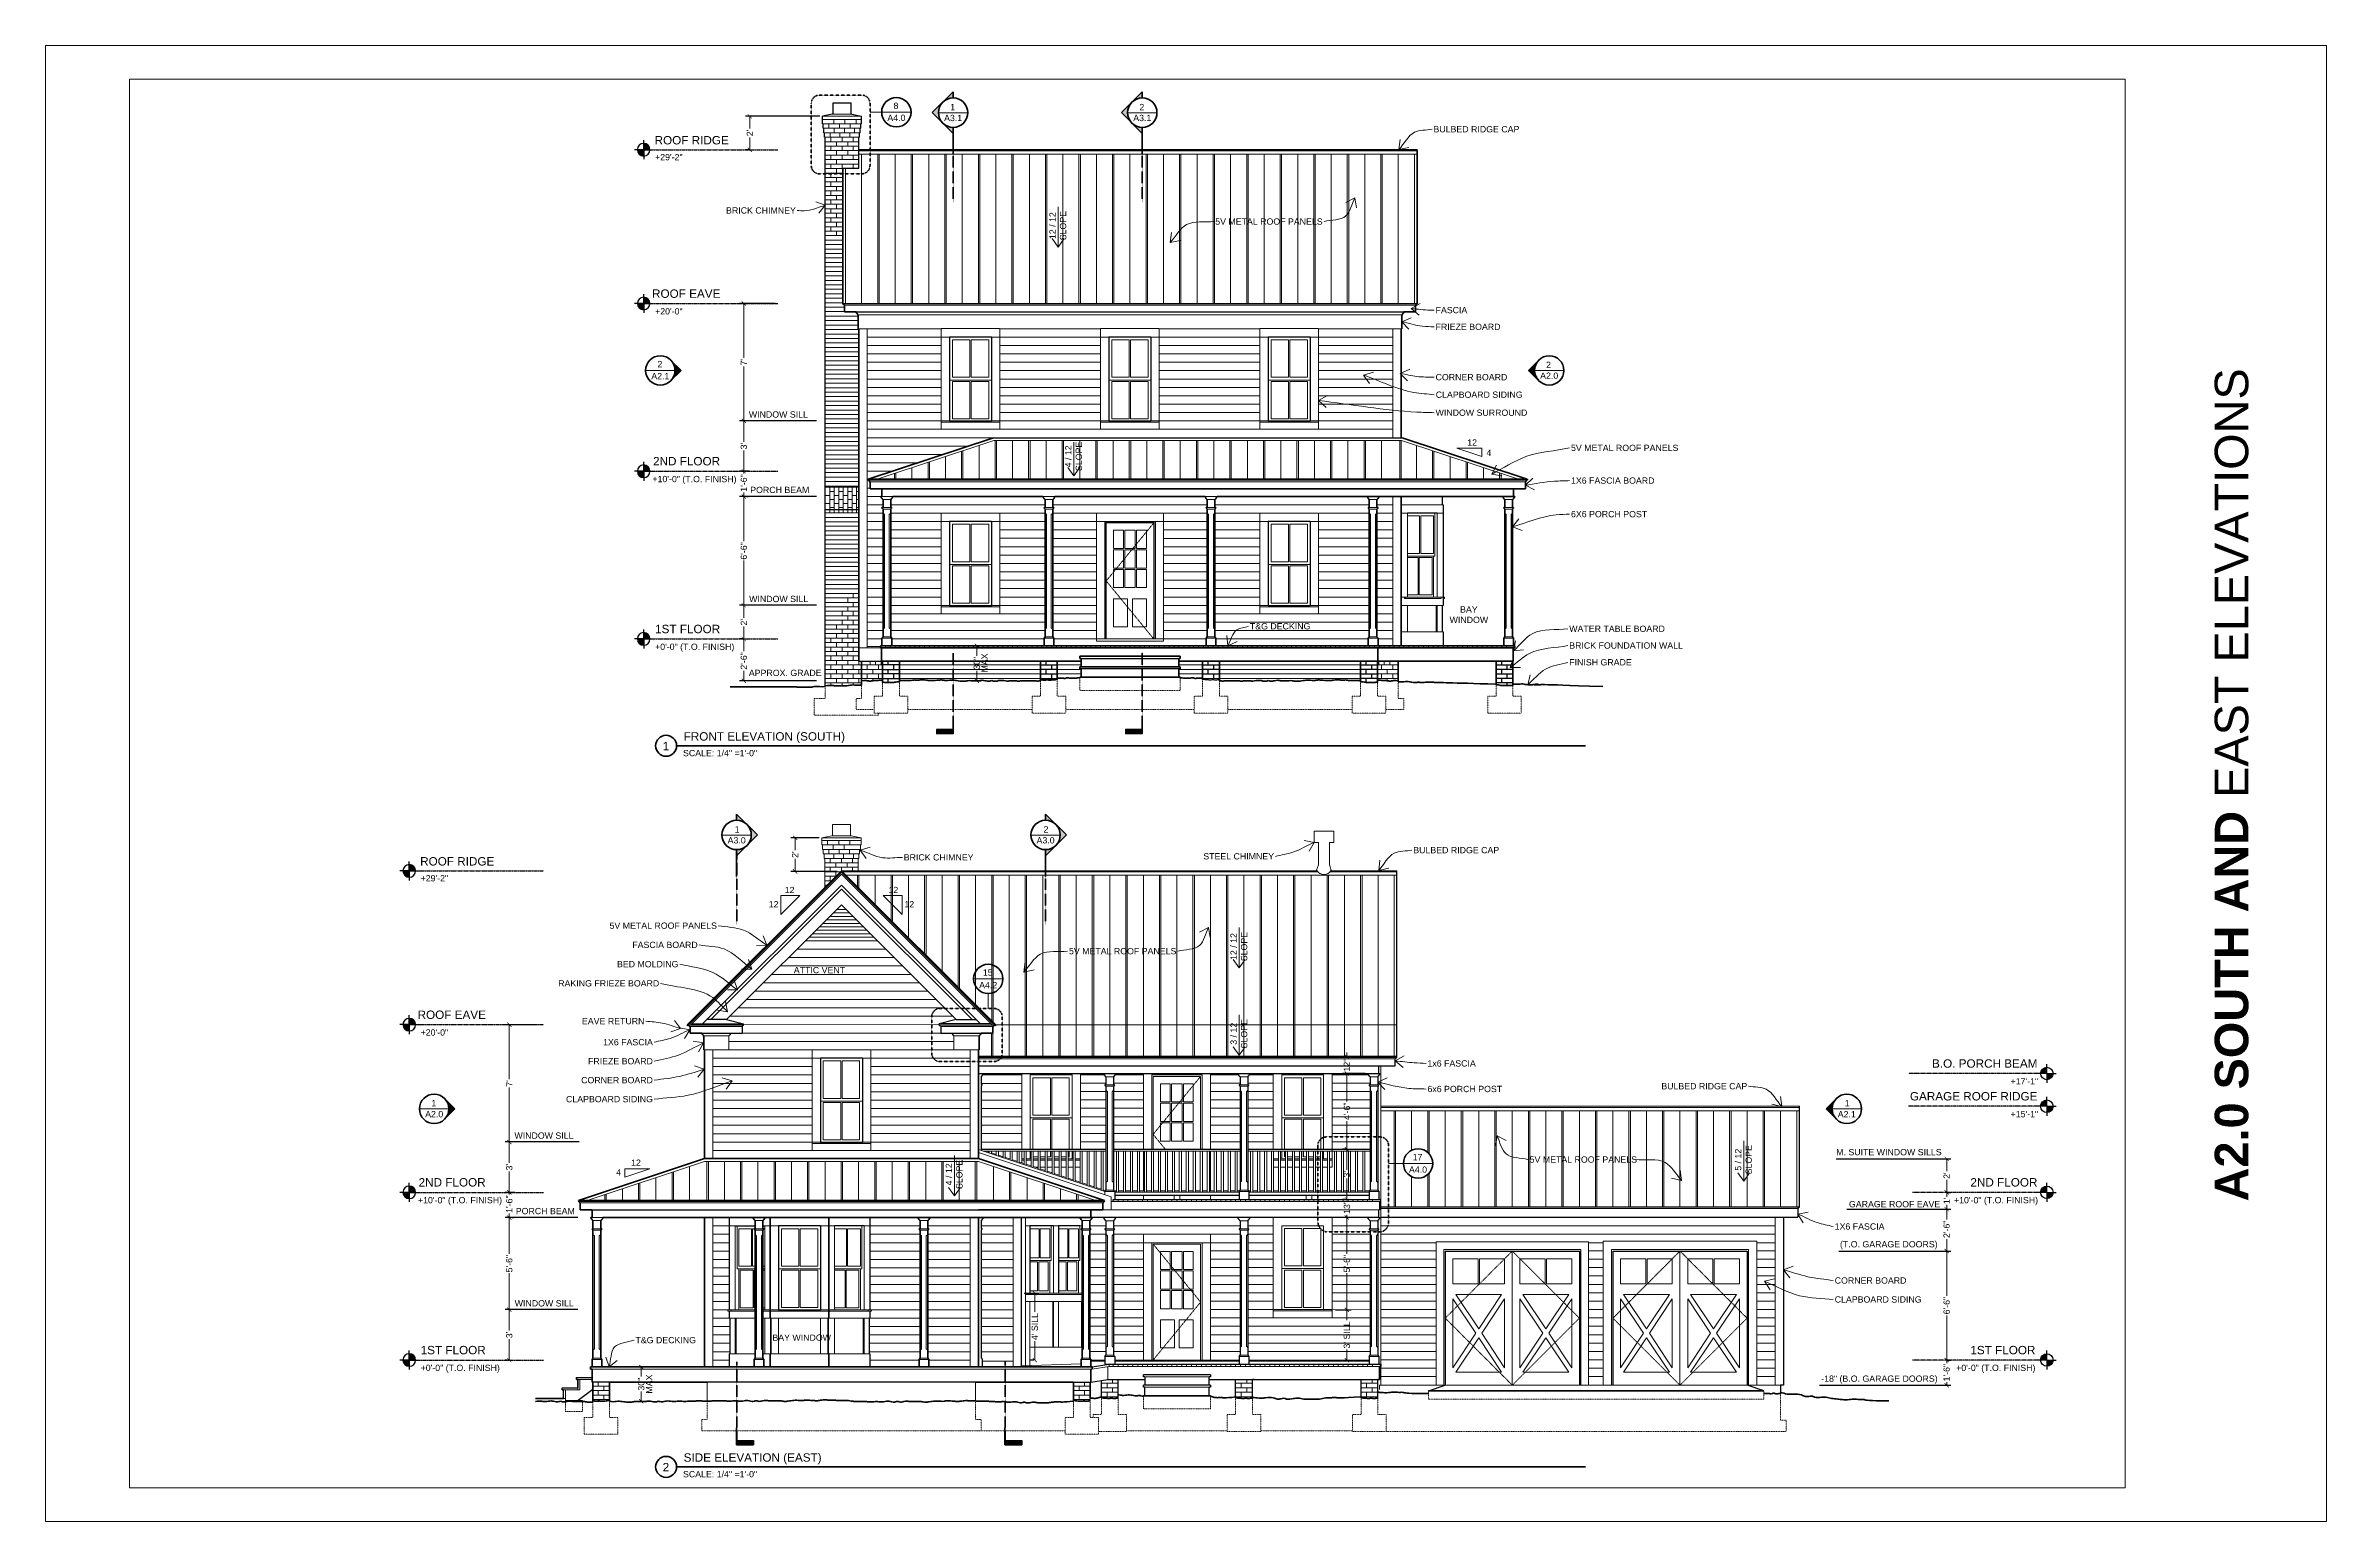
# Model space of a CAD drawing. Header units: inches. Extents: x -4969 to 16721, y 2489 to 24693.
# Drawn here: x 84 to 1716, y 4791 to 5847 of the extents above; entities that cross this region are included whole.
import ezdxf

# ---------------------------------------------------------------- set-up
doc = ezdxf.new("R2010")
doc.units = ezdxf.units.IN
doc.header["$MEASUREMENT"] = 0
doc.linetypes.add('CENTER', pattern=[2, 1.25, -0.25, 0.25, -0.25])
doc.linetypes.add('DASHED2', pattern=[0.375, 0.25, -0.125])
doc.layers.get('0').update_dxf_attribs({"lineweight": 5})
doc.layers.add('0-NPLT', color=1, linetype='Continuous', plot=False)
for name, color, linetype, lineweight in [('1', 1, 'Continuous', 9), ('2', 6, 'Continuous', 20), ('3', 3, 'Continuous', 30), ('4', 2, 'Continuous', 40), ('5', 4, 'Continuous', 50), ('A-DIMSx', 7, 'Continuous', 9), ('A-LINK', 7, 'Continuous', 40), ('A-TEXTx', 7, 'Continuous', 20), ('TB-11x17', 7, 'Continuous', 100)]:
    doc.layers.add(name, color=color, linetype=linetype, lineweight=lineweight)
doc.styles.get("Standard").update_dxf_attribs({"font": 'Arial.ttf'})
doc.dimstyles.get("Standard").update_dxf_attribs({"dimtxt": 3, "dimasz": 2, "dimexe": 0.03125, "dimexo": 0.0625, "dimgap": 0.03125, "dimtad": 0, "dimtoh": 1, "dimdec": 4, "dimlfac": 0.99985, "dimzin": 0, "dimdsep": 46, "dimlunit": 4, "dimtxsty": 'Standard', "dimblk": 'ARCHTICK', "dimblk1": 'ARCHTICK', "dimblk2": 'ARCHTICK', "dimcen": 0.09, "dimclrt": 256, "dimadec": 0, "dimazin": 0, "dimtfac": 1, "dimtdec": 4, "dimtofl": 0, "dimtmove": 0, "dimatfit": 3, "dimfxl": 1, "dimtolj": 1, "dimtzin": 0, "dimarcsym": 0})

msp = doc.modelspace()

# ---------------------------------------------------------------- texts
at = {"ltscale": 0.5, "insert": (1648.2865153, 5317.5387499), "char_height": 24, "attachment_point": 5, "rotation": 90}
msp.add_mtext('{\\fArial|b1|i0|c0|p34;A2.0 SOUTH AND} EAST ELEVATIONS', dxfattribs=at)
at = {"ltscale": 0.1, "char_height": 6}
for s, insert, width, attachment_point in [('{FRONT ELEVATION (SOUTH)}', (540.5238216, 5347.4031323), 116.922436811, 7), ('{1}', (527.8664945, 5345.3052195), 11.15057809, 5), ('2', (527.8664945, 4829.3052195), 11.15057809, 5), ('{SIDE ELEVATION (EAST)}', (540.5238216, 4831.4031323), 116.922436811, 7)]:
    msp.add_mtext(s, dxfattribs=dict(at, insert=insert, width=width, attachment_point=attachment_point))
at = {"layer": 'A-DIMSx', "ltscale": 0.1, "char_height": 4.5}
for s, insert, width, attachment_point in [('{WINDOW SILL}', (587.2080821, 5584.8048037), 68.561329235, 1), ('{PORCH BEAM}', (588.1996839, 5530.8127409), 68.561329235, 1), ('{WINDOW SILL}', (587.4325072, 5452.8048011), 68.561329235, 1), ('{APPROX. GRADE}', (587.1999129, 5399.8884468), 68.561329235, 1), ('{WINDOW SILL}', (419.4478846, 5068.8048037), 68.561329235, 1), ('M. SUITE WINDOW SILLS', (1440.7025354, 5056.9874115), 99.347457914, 3), ('{PORCH BEAM}', (420.4394864, 5014.8127409), 68.561329235, 1), ('GARAGE ROOF EAVE', (1439.7109336, 5019.759739), 68.561329235, 3), ('{WINDOW SILL}', (419.6723097, 4948.8048011), 68.561329235, 1)]:
    msp.add_mtext(s, dxfattribs=dict(at, insert=insert, width=width, attachment_point=attachment_point))
at = {"layer": 'A-DIMSx', "ltscale": 0.25, "char_height": 4.5, "attachment_point": 5, "rotation": 90}
for insert in [(755.9017155, 5404.7441919), (515.8667372, 4888.7441919)]:
    msp.add_mtext('\\A1;MAX', dxfattribs=dict(at, insert=insert))
at = {"layer": 'A-LINK', "color": 152, "ltscale": 0.1, "attachment_point": 5}
for s, insert, char_height, width in [('{\\H0.75x;A4.0}', (692.7702377, 5794.7628715), 6, 9.85131083), ('8', (692.4643524, 5803.3631622), 4.5, 9.771161836), ('{\\H0.75x;A3.1}', (733.3553365, 5794.6909333), 6, 9.85131083), ('{1}', (733.0494511, 5802.5442485), 4.5, 9.771161836), ('{\\H0.75x;A3.1}', (868.7278887, 5794.6909333), 6, 9.85131083), ('2', (868.4220034, 5802.5442485), 4.5, 9.771161836), ('2', (523.5645787, 5618.6438402), 4.5, 9.771161836), ('2', (1159.4545928, 5618.1438402), 4.5, 9.771161836), ('{\\H0.75x;A2.1}', (523.8704641, 5610.0405249), 6, 9.85131083), ('{\\H0.75x;A2.0}', (1159.8789796, 5610.2905249), 6, 9.85131083), ('{1}', (578.7992359, 5285.6739104), 4.5, 9.771161836), ('2', (799.8313338, 5285.6739104), 4.5, 9.771161836), ('{\\H0.75x;A3.0}', (578.4933506, 5277.8205952), 6, 9.85131083), ('{\\H0.75x;A3.0}', (799.5254485, 5277.8205952), 6, 9.85131083), ('{\\H0.75x;A4.2}', (758.4473607, 5174.2325884), 6, 9.85131083), ('15', (758.1414754, 5183.2429493), 4.5, 9.771161836), ('{1}', (361.7404014, 5089.7451548), 4.5, 9.771161836), ('{1}', (1373.1454248, 5089.7451548), 4.5, 9.771161836), ('{\\H0.75x;A2.0}', (362.0462868, 5081.8918396), 6, 9.85131083), ('{\\H0.75x;A2.1}', (1372.8395395, 5081.8918396), 6, 9.85131083), ('{\\H0.75x;A4.0}', (1066.0079842, 5042.1797644), 6, 9.85131083), ('17', (1065.7020989, 5051.1901254), 4.5, 9.771161836)]:
    msp.add_mtext(s, dxfattribs=dict(at, insert=insert, char_height=char_height, width=width))
at = {"layer": 'A-TEXTx'}
msp.add_text('5V METAL ROOF PANELS', height=4.5, dxfattribs=at).set_placement((1145.8983466, 5047.1774611))
at = {"layer": 'A-TEXTx', "ltscale": 0.5}
for s, insert, char_height, width, attachment_point in [('{ROOF RIDGE }', (519.7462802, 5781.8092037), 6, 81.256520484, 1), ('{+29\'-2"}', (520.1009635, 5768.9544242), 4.5, 81.256520484, 1), ('{ROOF EAVE}', (517.9264442, 5672.0278459), 6, 81.256520484, 1), ('{+20\'-0"}', (520.1009635, 5658.6130223), 4.5, 81.256520484, 1), ('{2ND FLOOR }', (518.6523269, 5552.1209374), 6, 97.332351113, 1), ('{\\fArial|b0|i0|c0|p0;12}', (1101.2531862, 5560.2277102), 4.5, 7.734539628, 7), ('{\\fArial|b0|i0|c0|p0;4}', (1114.9705777, 5552.9134213), 4.5, 7.734539628, 7), ('{+10\'-0" (T.O. FINISH)}', (518.1995698, 5538.6130223), 4.5, 81.256520484, 1), ('{+0\'-0" (T.O. FINISH)}', (520.1009635, 5418.6130223), 4.5, 81.256520484, 1), ('{1ST FLOOR}', (520.1009635, 5432.0604536), 6, 94.776154357, 1), ('{ROOF RIDGE }', (351.9860828, 5265.8092037), 6, 81.256520484, 1), ('{+29\'-2"}', (352.340766, 5252.9544242), 4.5, 81.256520484, 1), ('{\\fArial Unicode MS|b0|i0|c0|p0;12}', (619.8553092, 5240.0283202), 4.5, 7.734539628, 9), ('{\\fArial Unicode MS|b0|i0|c0|p0;12}', (687.0926496, 5240.0283202), 4.5, 7.734539628, 7), ('{\\fArial Unicode MS|b0|i0|c0|p0;12}', (608.4638967, 5229.8448034), 4.5, 7.734539628, 9), ('{\\fArial Unicode MS|b0|i0|c0|p0;12}', (698.4840621, 5229.8448034), 4.5, 7.734539628, 7), ('{ROOF EAVE}', (350.1662467, 5156.0278459), 6, 81.256520484, 1), ('{+20\'-0"}', (352.340766, 5142.6130223), 4.5, 81.256520484, 1), ('\\pi-18,l24,t24;B.O.^IPORCH BEAM ', (1509.2582905, 5121.1519265), 6, 97.332351113, 3), ('GARAGE ROOF RIDGE ', (1509.2582905, 5097.7063154), 6, 97.332351113, 3), ('+17\'-1"', (1509.7110477, 5107.6440114), 4.5, 110.219534762, 3), ('+15\'-1"', (1509.7110477, 5084.1984003), 4.5, 81.256520484, 3), ('{\\fArial Unicode MS|b0|i0|c0|p0;12}', (502.922964, 5044.9238019), 4.5, 7.734539628, 7), ('{2ND FLOOR }', (350.8921295, 5036.1209374), 6, 97.332351113, 1), ('{\\fArial Unicode MS|b0|i0|c0|p0;4}', (492.2297485, 5037.98506), 4.5, 7.734539628, 7), ('{2ND FLOOR }', (1509.2582905, 5036.1209374), 6, 97.332351113, 3), ('{+10\'-0" (T.O. FINISH)}', (350.4393723, 5022.6130223), 4.5, 81.256520484, 1), ('{+10\'-0" (T.O. FINISH)}', (1509.7110477, 5022.6130223), 4.5, 81.256520484, 3), (' (T.O. GARAGE DOORS)', (1437.8119573, 4991.06503), 4.5, 86.947551421, 3), ('{1ST FLOOR}', (352.340766, 4916.0604536), 6, 94.776154357, 1), ('{1ST FLOOR}', (1507.809654, 4916.0604536), 6, 94.776154357, 3), ('{+0\'-0" (T.O. FINISH)}', (352.340766, 4902.6130223), 4.5, 81.256520484, 1), ('{+0\'-0" (T.O. FINISH)}', (1507.809654, 4902.6130223), 4.5, 81.256520484, 3), ('-18" (B.O. GARAGE DOORS)', (1437.8119573, 4894.889348), 4.5, 86.947551421, 3)]:
    msp.add_mtext(s, dxfattribs=dict(at, insert=insert, char_height=char_height, width=width, attachment_point=attachment_point))
at = {"layer": 'A-TEXTx', "ltscale": 0.25, "char_height": 4.5}
for s, insert, attachment_point in [('{BULBED RIDGE CAP}', (1077.0718395, 5786.6568816), 4), ('{BRICK CHIMNEY}', (620.8306067, 5728.5401697), 6), ('{5V METAL ROOF PANELS}', (920.9373691, 5720.5825895), 4), ('{FASCIA }', (1078.5877242, 5657.2242554), 4), ('{FRIEZE BOARD}', (1078.5877242, 5645.2242554), 4), ('{CORNER BOARD}', (1078.5877242, 5609.2400432), 4), ('{CLAPBOARD SIDING}', (1078.6928419, 5596.6896255), 4), ('{WINDOW SURROUND}', (1078.5877242, 5583.8059696), 4), ('{5V METAL ROOF PANELS}', (1175.4933972, 5558.6035169), 4), ('{1X6 FASCIA BOARD}', (1175.4933972, 5535.2346801), 4), ('{6X6 PORCH POST}', (1175.4933972, 5511.2346801), 4), ('BAY\\PWINDOW', (1102.4254352, 5445.3189575), 2), ('T&G DECKING', (945.6963435, 5430.9638423), 4), ('{WATER TABLE BOARD}', (1174.2405685, 5429.1976395), 4), ('{BRICK FOUNDATION WALL}', (1174.2405685, 5417.1976395), 4), ('{FINISH GRADE}', (1174.2405685, 5405.1976395), 4), ('{BULBED RIDGE CAP}', (1062.6319902, 5270.8122121), 4), ('{BRICK CHIMNEY}', (698.0467301, 5265.6472059), 4), ('STEEL CHIMNEY', (962.9987132, 5266.3753027), 6), ('{5V METAL ROOF PANELS}', (564.3574061, 5216.751349), 6), ('{BED MOLDING}', (536.8426875, 5189.2366304), 6), ('{FASCIA BOARD}', (550.6000468, 5202.9939897), 6), ('{5V METAL ROOF PANELS}', (816.2717492, 5198.5188817), 4), ('{RAKING FRIEZE BOARD}', (523.0853282, 5175.4792711), 6), ('{EAVE RETURN}', (512.483438, 5148.4467647), 6), ('{1X6 FASCIA}', (518.545712, 5133.3688825), 6), ('{CORNER BOARD}', (518.545712, 5106.2172855), 6), ('{FRIEZE BOARD}', (518.545712, 5119.793084), 6), ('{1x6 FASCIA}', (1072.7890728, 5118.2014954), 4), ('{CLAPBOARD SIDING}', (518.545712, 5092.641487), 6), ('{6x6 PORCH POST}', (1072.7890728, 5099.8827884), 4), ('{BULBED RIDGE CAP}', (1301.5950035, 5101.8860172), 6), ('{1X6 FASCIA}', (1364.1817053, 5001.4866792), 4), ('{CORNER BOARD}', (1364.1817053, 4962.8423642), 4), ('{CLAPBOARD SIDING}', (1364.1817053, 4949.2665658), 4), ('T&G DECKING', (506.0640338, 4920.1948698), 4), ('{BAY WINDOW}', (645.9457952, 4921.9461123), 6)]:
    msp.add_mtext(s, dxfattribs=dict(at, insert=insert, attachment_point=attachment_point))
at = {"layer": 'A-TEXTx', "ltscale": 0.5, "char_height": 4.5, "attachment_point": 5, "rotation": 90}
for s, insert in [('{12 / 12 \\PSLOPE}', (808.292867, 5717.6822735)), ('{4 / 12 \\PSLOPE}', (819.5488182, 5552.5777407)), ('{12 / 12 \\PSLOPE}', (937.8530178, 5201.837604)), ('{3 / 12 \\PSLOPE}', (937.8530178, 5139.4455805)), ('5 / 12 \\PSLOPE', (1298.8929801, 5049.288279)), ('{4 / 12 \\PSLOPE}', (734.1077756, 5038.817612))]:
    msp.add_mtext(s, dxfattribs=dict(at, insert=insert))
at = {"layer": 'A-TEXTx', "ltscale": 0.25, "insert": (656.0404323, 5184.9320082), "char_height": 4.5, "attachment_point": 6, "rotation": 0.000000007}
msp.add_mtext('{ATTIC VENT}', dxfattribs=at)
at = {"layer": 'TB-11x17', "ltscale": 0.5, "char_height": 4.5, "width": 73.076179956, "attachment_point": 1}
for insert in [(540.0915317, 5342.5227301), (540.0915317, 4826.5227301)]:
    msp.add_mtext('\\A1;SCALE: 1/4" =1\'-0"', dxfattribs=dict(at, insert=insert))

# ---------------------------------------------------------------- blocks, each defined once
blk = doc.blocks.new('window elev 3060')
for p, q in [((767, 905.7), (767, 839.7)), ((808.7, 905.7), (767, 905.7)), ((775, 870.9), (775, 897.7)), ((787.5, 897.7), (775, 897.7)), ((787.5, 870.9), (787.5, 897.7)), ((801, 897.7), (788.5, 897.7)), ((788.5, 870.9), (788.5, 897.7)), ((801, 870.9), (801, 897.7)), ((809, 905.7), (809, 840.2)), ((803, 868.9), (773, 868.9)), ((775, 870.9), (787.5, 870.9)), ((775, 841.2), (775, 867.9)), ((787.5, 867.9), (775, 867.9)), ((787.5, 841.2), (787.5, 867.9)), ((788.5, 870.9), (801, 870.9)), ((788.5, 841.2), (788.5, 867.9)), ((801, 867.9), (788.5, 867.9)), ((801, 841.2), (801, 867.9)), ((767, 839.7), (767, 833.7)), ((767, 838.7), (809, 838.7)), ((809, 833.7), (767, 833.7)), ((775, 841.2), (787.5, 841.2)), ((788.5, 841.2), (801, 841.2)), ((809, 840.2), (809, 833.7))]:
    blk.add_line(p, q)
at = {"lineweight": 5, "ltscale": 0.1}
for p, q in [((773, 839.7), (767, 839.7)), ((803, 839.7), (809, 839.7))]:
    blk.add_line(p, q, dxfattribs=at)
at = {"layer": '1', "lineweight": 5, "ltscale": 0.1}
for p, q in [((773, 899.7), (767, 899.7)), ((803, 899.7), (809, 899.7))]:
    blk.add_line(p, q, dxfattribs=at)
at = {"layer": '3'}
for p, q in [((803, 899.7), (773, 899.7)), ((773, 899.7), (773, 839.7)), ((803, 899.7), (803, 839.7)), ((773, 839.7), (803, 839.7))]:
    blk.add_line(p, q, dxfattribs=at)
blk = doc.blocks.new('_ArchTick')
at = {"color": 0, "linetype": 'ByBlock', "lineweight": 0, "const_width": 0.15}
blk.add_lwpolyline([(-0.5, -0.5), (0.5, 0.5)], dxfattribs=at)
blk = doc.blocks.new('Point')
at = {"lineweight": 0, "ltscale": 0.1}
h = blk.add_hatch(color=256, dxfattribs=at)
h.dxf.hatch_style = 1
h.paths.add_polyline_path([(-3.29, 4.165, 0.414214), (-3.353, 4.103), (-3.29, 4.103)])
h.paths.add_polyline_path([(-3.29, 4.103), (-3.29, 4.04, 0.414214), (-3.228, 4.103)])
at = {"layer": '3', "ltscale": 0.1}
for q in [(-3.384, 4.103), (-3.29, 4.197), (-3.197, 4.103), (-3.29, 4.009)]:
    blk.add_line((-3.29, 4.103), q, dxfattribs=at)
blk.add_circle((-3.29, 4.103), 0.0625, dxfattribs=at)
blk = doc.blocks.new('*D75')
at = {"layer": 'A-DIMSx', "color": 0, "lineweight": 5, "ltscale": 0.1, "transparency": 16777216}
for p, q in [((583.6, 5421.9), (583.6, 5413.2)), ((583.6, 5391.9), (583.6, 5399.2))]:
    blk.add_line(p, q, dxfattribs=at)
at = {"layer": 'A-DIMSx', "color": 0, "lineweight": -2, "ltscale": 0.1, "transparency": 16777216}
for p, q in [((585.6, 5421.9), (586.6, 5421.9)), ((635.6, 5391.9), (580.6, 5391.9))]:
    blk.add_line(p, q, dxfattribs=at)
at = {"layer": 'Defpoints', "color": 0, "ltscale": 0.1, "transparency": 16777216}
for p in [(583.6, 5421.9), (583.6, 5391.9), (637.6, 5391.9)]:
    blk.add_point(p, dxfattribs=at)
at = {"layer": 'A-DIMSx', "color": 0, "lineweight": 5, "ltscale": 0.1, "transparency": 16777216, "xscale": 3, "yscale": 3, "zscale": 3}
for p, rotation in [((583.6, 5421.9), 90), ((583.6, 5391.9), 270)]:
    blk.add_blockref('_ArchTick', p, dxfattribs=dict(at, rotation=rotation))
at = {"layer": 'A-DIMSx', "ltscale": 0.1, "transparency": 16777216, "insert": (583.6, 5406.2), "char_height": 4.5, "attachment_point": 5, "rotation": 90}
blk.add_mtext('\\A1;2\'-6"', dxfattribs=at)
blk = doc.blocks.new('*D76')
at = {"layer": 'A-DIMSx', "color": 0, "lineweight": -2, "ltscale": 0.1, "transparency": 16777216}
for p, q in [((586.6, 5446), (580.6, 5446)), ((583.8, 5421.9), (580.6, 5421.9))]:
    blk.add_line(p, q, dxfattribs=at)
at = {"layer": 'A-DIMSx', "color": 0, "lineweight": 5, "ltscale": 0.1, "transparency": 16777216}
for p, q in [((583.6, 5446), (583.6, 5437.1)), ((583.6, 5421.9), (583.6, 5430.8))]:
    blk.add_line(p, q, dxfattribs=at)
at = {"layer": 'Defpoints', "color": 0, "ltscale": 0.1, "transparency": 16777216}
for p in [(583.6, 5446), (588.6, 5446), (585.8, 5421.9)]:
    blk.add_point(p, dxfattribs=at)
at = {"layer": 'A-DIMSx', "color": 0, "lineweight": 5, "ltscale": 0.1, "transparency": 16777216, "xscale": 3, "yscale": 3, "zscale": 3}
for p, rotation in [((583.6, 5446), 90), ((583.6, 5421.9), 270)]:
    blk.add_blockref('_ArchTick', p, dxfattribs=dict(at, rotation=rotation))
at = {"layer": 'A-DIMSx', "ltscale": 0.1, "transparency": 16777216, "insert": (583.6, 5433.9), "char_height": 4.5, "attachment_point": 5, "rotation": 90}
blk.add_mtext("\\A1;2'", dxfattribs=at)
blk = doc.blocks.new('*D77')
at = {"layer": 'A-DIMSx', "color": 0, "lineweight": -2, "ltscale": 0.1, "transparency": 16777216}
for p, q in [((635.6, 5523.9), (580.6, 5523.9)), ((635.6, 5446), (580.6, 5446))]:
    blk.add_line(p, q, dxfattribs=at)
at = {"layer": 'A-DIMSx', "color": 0, "lineweight": 5, "ltscale": 0.1, "transparency": 16777216}
for p, q in [((583.6, 5523.9), (583.6, 5491.9)), ((583.6, 5446), (583.6, 5478))]:
    blk.add_line(p, q, dxfattribs=at)
at = {"layer": 'Defpoints', "color": 0, "ltscale": 0.1, "transparency": 16777216}
for p in [(583.6, 5523.9), (637.6, 5523.9), (637.6, 5446)]:
    blk.add_point(p, dxfattribs=at)
at = {"layer": 'A-DIMSx', "color": 0, "lineweight": 5, "ltscale": 0.1, "transparency": 16777216, "xscale": 3, "yscale": 3, "zscale": 3}
for p, rotation in [((583.6, 5523.9), 90), ((583.6, 5446), 270)]:
    blk.add_blockref('_ArchTick', p, dxfattribs=dict(at, rotation=rotation))
at = {"layer": 'A-DIMSx', "ltscale": 0.1, "transparency": 16777216, "insert": (583.6, 5484.9), "char_height": 4.5, "attachment_point": 5, "rotation": 90}
blk.add_mtext('\\A1;6\'-6"', dxfattribs=at)
blk = doc.blocks.new('*D78')
at = {"layer": 'A-DIMSx', "color": 0, "lineweight": -2, "ltscale": 0.1, "transparency": 16777216}
for p, q in [((633.6, 5578), (580.6, 5578)), ((582.4, 5541.9), (580.6, 5541.9))]:
    blk.add_line(p, q, dxfattribs=at)
at = {"layer": 'A-DIMSx', "color": 0, "lineweight": 5, "ltscale": 0.1, "transparency": 16777216}
for p, q in [((583.6, 5578), (583.6, 5563)), ((583.6, 5541.9), (583.6, 5556.9))]:
    blk.add_line(p, q, dxfattribs=at)
at = {"layer": 'Defpoints', "color": 0, "ltscale": 0.1, "transparency": 16777216}
for p in [(583.6, 5578), (635.6, 5578), (584.4, 5541.9)]:
    blk.add_point(p, dxfattribs=at)
at = {"layer": 'A-DIMSx', "color": 0, "lineweight": 5, "ltscale": 0.1, "transparency": 16777216, "xscale": 3, "yscale": 3, "zscale": 3}
for p, rotation in [((583.6, 5578), 90), ((583.6, 5541.9), 270)]:
    blk.add_blockref('_ArchTick', p, dxfattribs=dict(at, rotation=rotation))
at = {"layer": 'A-DIMSx', "ltscale": 0.1, "transparency": 16777216, "insert": (583.6, 5559.9), "char_height": 4.5, "attachment_point": 5, "rotation": 90}
blk.add_mtext("\\A1;3'", dxfattribs=at)
blk = doc.blocks.new('*D79')
at = {"layer": 'A-DIMSx', "color": 0, "lineweight": -2, "ltscale": 0.1, "transparency": 16777216}
for p, q in [((606, 5661.9), (580.6, 5661.9)), ((635.6, 5578), (580.6, 5578))]:
    blk.add_line(p, q, dxfattribs=at)
at = {"layer": 'A-DIMSx', "color": 0, "lineweight": 5, "ltscale": 0.1, "transparency": 16777216}
for p, q in [((583.6, 5661.9), (583.6, 5623)), ((583.6, 5578), (583.6, 5616.9))]:
    blk.add_line(p, q, dxfattribs=at)
at = {"layer": 'Defpoints', "color": 0, "ltscale": 0.1, "transparency": 16777216}
for p in [(583.6, 5661.9), (608, 5661.9), (637.6, 5578)]:
    blk.add_point(p, dxfattribs=at)
at = {"layer": 'A-DIMSx', "color": 0, "lineweight": 5, "ltscale": 0.1, "transparency": 16777216, "xscale": 3, "yscale": 3, "zscale": 3}
for p, rotation in [((583.6, 5661.9), 90), ((583.6, 5578), 270)]:
    blk.add_blockref('_ArchTick', p, dxfattribs=dict(at, rotation=rotation))
at = {"layer": 'A-DIMSx', "ltscale": 0.1, "transparency": 16777216, "insert": (583.6, 5619.9), "char_height": 4.5, "attachment_point": 5, "rotation": 90}
blk.add_mtext("\\A1;7'", dxfattribs=at)
blk = doc.blocks.new('Section Callout')
at = {"layer": 'A-LINK', "ltscale": 0.1}
h = blk.add_hatch(color=152, dxfattribs=at)
h.paths.add_polyline_path([(1891.1, 7392.5), (1883.6, 7385.1), (1891.1, 7377.7, -0.198912), (1888, 7385.1, -0.198912)])
h.paths.add_polyline_path([(1898.5, 7399.9), (1891.1, 7392.5, -0.198912), (1898.5, 7395.6)])
h.paths.add_polyline_path([(1891.1, 7377.7), (1898.5, 7370.2), (1898.5, 7374.6, -0.198912)])
at = {"layer": 'A-LINK', "color": 152, "ltscale": 0.1}
for p, q in [((1883.6, 7385.1), (1898.5, 7399.9)), ((1898.5, 7399.9), (1898.5, 7395.6)), ((1883.6, 7385.1), (1898.5, 7370.2)), ((1898.5, 7374.6), (1898.5, 7370.2)), ((1898.5, 7370.2), (1898.5, 7355.5))]:
    blk.add_line(p, q, dxfattribs=at)
blk.add_circle((1898.5, 7385.1), 10.5, dxfattribs=at)
blk = doc.blocks.new('*D177')
at = {"layer": 'A-DIMSx', "color": 0, "lineweight": -2, "ltscale": 0.1, "transparency": 16777216}
for p, q in [((637.9, 5795.9), (584.9, 5795.9)), ((587.2, 5772), (584.9, 5772))]:
    blk.add_line(p, q, dxfattribs=at)
at = {"layer": 'A-DIMSx', "color": 0, "lineweight": 5, "ltscale": 0.1, "transparency": 16777216}
for p, q in [((587.9, 5795.9), (587.9, 5787.1)), ((587.9, 5772), (587.9, 5780.8))]:
    blk.add_line(p, q, dxfattribs=at)
at = {"layer": 'Defpoints', "color": 0, "ltscale": 0.1, "transparency": 16777216}
for p in [(587.9, 5795.9), (639.9, 5795.9), (589.2, 5772)]:
    blk.add_point(p, dxfattribs=at)
at = {"layer": 'A-DIMSx', "color": 0, "lineweight": 5, "ltscale": 0.1, "transparency": 16777216, "xscale": 3, "yscale": 3, "zscale": 3}
for p, rotation in [((587.9, 5795.9), 90), ((587.9, 5772), 270)]:
    blk.add_blockref('_ArchTick', p, dxfattribs=dict(at, rotation=rotation))
at = {"layer": 'A-DIMSx', "ltscale": 0.1, "transparency": 16777216, "insert": (587.9, 5784), "char_height": 4.5, "attachment_point": 5, "rotation": 90}
blk.add_mtext("\\A1;2'", dxfattribs=at)
blk = doc.blocks.new('*D178')
at = {"layer": 'A-DIMSx', "color": 0, "lineweight": -2, "ltscale": 0.1, "transparency": 16777216}
for p, q in [((637.5, 5279.6), (617.3, 5279.6)), ((650.5, 5255.6), (617.3, 5255.6))]:
    blk.add_line(p, q, dxfattribs=at)
at = {"layer": 'A-DIMSx', "color": 0, "lineweight": 5, "ltscale": 0.1, "transparency": 16777216}
for p, q in [((620.3, 5279.6), (620.3, 5270.7)), ((620.3, 5255.6), (620.3, 5264.5))]:
    blk.add_line(p, q, dxfattribs=at)
at = {"layer": 'Defpoints', "color": 0, "ltscale": 0.1, "transparency": 16777216}
for p in [(620.3, 5279.6), (639.5, 5279.6), (652.5, 5255.6)]:
    blk.add_point(p, dxfattribs=at)
at = {"layer": 'A-DIMSx', "color": 0, "lineweight": 5, "ltscale": 0.1, "transparency": 16777216, "xscale": 3, "yscale": 3, "zscale": 3}
for p, rotation in [((620.3, 5279.6), 90), ((620.3, 5255.6), 270)]:
    blk.add_blockref('_ArchTick', p, dxfattribs=dict(at, rotation=rotation))
at = {"layer": 'A-DIMSx', "ltscale": 0.1, "transparency": 16777216, "insert": (620.3, 5267.6), "char_height": 4.5, "attachment_point": 5, "rotation": 90}
blk.add_mtext("\\A1;2'", dxfattribs=at)
blk = doc.blocks.new('Elevation Callout - 1')
at = {"layer": 'A-LINK', "ltscale": 0.1}
blk.add_hatch(color=152, dxfattribs=at).paths.add_polyline_path([(2031.6, 7377.7), (2039, 7370.2), (2046.4, 7377.7, -0.198912), (2039, 7374.6, -0.198912)])
at = {"layer": 'A-LINK', "color": 152, "ltscale": 0.1}
for q in [(2031.6, 7377.7), (2046.4, 7377.7)]:
    blk.add_line((2039, 7370.2), q, dxfattribs=at)
blk.add_circle((2039, 7385.1), 10.5, dxfattribs=at)
blk = doc.blocks.new('Section Tail 1a')
at = {"layer": 'A-LINK', "lineweight": 5, "ltscale": 0.1}
blk.add_hatch(color=152, dxfattribs=at).paths.add_polyline_path([(5.425, 3.094), (5.425, 3.156), (5.175, 3.156), (5.175, 3.094)])
at = {"layer": 'A-LINK', "color": 152, "linetype": 'Continuous', "lineweight": 30, "ltscale": 0.1}
for p, q in [((5.425, 3.156), (5.175, 3.156)), ((5.175, 3.094), (5.175, 3.156)), ((5.425, 3.094), (5.175, 3.094))]:
    blk.add_line(p, q, dxfattribs=at)
at = {"layer": 'A-LINK', "color": 152, "linetype": 'Continuous', "ltscale": 0.1}
blk.add_line((5.425, 2.906), (5.425, 3.156), dxfattribs=at)
blk = doc.blocks.new('*D179')
at = {"layer": 'A-DIMSx', "color": 0, "lineweight": -2, "ltscale": 0.1, "transparency": 16777216}
for p, q in [((587.5, 5541.9), (580.6, 5541.9)), ((585.6, 5523.9), (586.6, 5523.9))]:
    blk.add_line(p, q, dxfattribs=at)
at = {"layer": 'A-DIMSx', "color": 0, "lineweight": 5, "ltscale": 0.1, "transparency": 16777216}
for p, q in [((583.6, 5541.9), (583.6, 5540.3)), ((583.6, 5523.9), (583.6, 5526.7))]:
    blk.add_line(p, q, dxfattribs=at)
at = {"layer": 'Defpoints', "color": 0, "ltscale": 0.1, "transparency": 16777216}
for p in [(589.5, 5541.9), (583.6, 5523.9), (583.6, 5523.9)]:
    blk.add_point(p, dxfattribs=at)
at = {"layer": 'A-DIMSx', "color": 0, "lineweight": 5, "ltscale": 0.1, "transparency": 16777216, "xscale": 3, "yscale": 3, "zscale": 3}
for p, rotation in [((583.6, 5541.9), 90), ((583.6, 5523.9), 270)]:
    blk.add_blockref('_ArchTick', p, dxfattribs=dict(at, rotation=rotation))
at = {"layer": 'A-DIMSx', "ltscale": 0.1, "transparency": 16777216, "insert": (583.6, 5533.5), "char_height": 4.5, "attachment_point": 5, "rotation": 90}
blk.add_mtext('\\A1;1\'-6"', dxfattribs=at)
blk = doc.blocks.new('Column 01 elev')
at = {"layer": '1', "ltscale": 0.25}
for p, q in [((2204, 5527.7), (2198.5, 5527.7)), ((2204, 5521.9), (2198.5, 5521.9)), ((2204, 5520.9), (2198.5, 5520.9)), ((2199.5, 5516.9), (2199.5, 5435.9)), ((2203, 5516.9), (2203, 5435.9)), ((2199.5, 5435.9), (2198.5, 5434.9)), ((2203, 5435.9), (2204, 5434.9)), ((2197.8, 5428.4), (2204.8, 5428.4)), ((2198.5, 5429.4), (2204, 5429.4))]:
    blk.add_line(p, q, dxfattribs=at)
at = {"layer": '1', "lineweight": 5, "ltscale": 0.25}
for p, q in [((2199.5, 5516.9), (2198.5, 5517.9)), ((2204, 5517.9), (2203, 5516.9))]:
    blk.add_line(p, q, dxfattribs=at)
at = {"layer": '3', "lineweight": 5, "ltscale": 0.1}
blk.add_line((2197, 5529.9), (2205.6, 5529.9), dxfattribs=at)
at = {"layer": '4'}
for p, q in [((2197, 5529.4), (2197, 5529.9)), ((2197.9, 5528.2), (2197.9, 5528.4)), ((2198.5, 5527.7), (2198.3, 5527.7)), ((2198.5, 5527.7), (2198.5, 5521.9)), ((2198.5, 5520.9), (2198.5, 5429.4)), ((2204, 5527.7), (2204, 5521.9)), ((2204, 5527.7), (2204.3, 5527.7)), ((2204, 5520.9), (2204, 5429.4)), ((2204.7, 5528.2), (2204.7, 5528.4)), ((2205.6, 5529.4), (2205.6, 5529.9)), ((2197.8, 5428.4), (2198.5, 5429.4)), ((2197.8, 5428.4), (2197.8, 5422.9)), ((2204, 5429.4), (2204.8, 5428.4)), ((2204.8, 5428.4), (2204.8, 5422.9))]:
    blk.add_line(p, q, dxfattribs=at)
at = {"layer": '4', "ltscale": 0.25}
for p, q in [((2198.5, 5521.9), (2197.8, 5521.9)), ((2198.3, 5520.9), (2198.5, 5520.9)), ((2204, 5521.9), (2204.8, 5521.9)), ((2204.3, 5520.9), (2204, 5520.9))]:
    blk.add_line(p, q, dxfattribs=at)
for centre, start, end in [((2198.4, 5521.9), 179.1702, 233.9599), ((2197.7, 5521), 359.1702, 53.9599), ((2204.9, 5521), 126.0401, 180.8298), ((2204.2, 5521.9), 306.0401, 0.8298)]:
    blk.add_arc(centre, 0.607, start, end, dxfattribs=at)
at = {"layer": '4'}
for points, knots in [([(2197.9, 5528.4), (2197.9, 5528.4), (2197.8, 5528.4), (2197.7, 5528.5), (2197.6, 5528.6), (2197.6, 5528.7), (2197.5, 5528.8), (2197.5, 5528.9), (2197.5, 5529), (2197.4, 5529.1), (2197.4, 5529.2), (2197.3, 5529.3), (2197.2, 5529.3), (2197.1, 5529.4), (2197.1, 5529.4), (2197, 5529.4)], [0.0155755, 0.0155755, 0.0155755, 0.0155755, 0.0913028, 0.1674337, 0.240804, 0.3221473, 0.4016041, 0.479934, 0.5587836, 0.63986, 0.7243935, 0.7885425, 0.8553172, 0.923465, 0.9867831, 0.9867831, 0.9867831, 0.9867831]), ([(2198.3, 5527.7), (2198.3, 5527.7), (2198.3, 5527.8), (2198.3, 5527.9), (2198.2, 5528), (2198.2, 5528), (2198.1, 5528.1), (2198, 5528.1), (2197.9, 5528.2)], [0.002479, 0.002479, 0.002479, 0.002479, 0.1892867, 0.3469333, 0.4813355, 0.6000559, 0.7825047, 0.9879342, 0.9879342, 0.9879342, 0.9879342]), ([(2204.3, 5527.7), (2204.3, 5527.7), (2204.3, 5527.8), (2204.3, 5527.9), (2204.4, 5528), (2204.4, 5528), (2204.5, 5528.1), (2204.6, 5528.1), (2204.7, 5528.2)], [0.002479, 0.002479, 0.002479, 0.002479, 0.1892867, 0.3469333, 0.4813355, 0.6000559, 0.7825047, 0.9879342, 0.9879342, 0.9879342, 0.9879342]), ([(2204.7, 5528.4), (2204.7, 5528.4), (2204.8, 5528.4), (2204.9, 5528.5), (2205, 5528.6), (2205, 5528.7), (2205.1, 5528.8), (2205.1, 5528.9), (2205.1, 5529), (2205.2, 5529.1), (2205.2, 5529.2), (2205.3, 5529.3), (2205.4, 5529.3), (2205.5, 5529.4), (2205.5, 5529.4), (2205.6, 5529.4)], [0.0155755, 0.0155755, 0.0155755, 0.0155755, 0.0913028, 0.1674337, 0.240804, 0.3221473, 0.4016041, 0.479934, 0.5587836, 0.63986, 0.7243935, 0.7885425, 0.8553172, 0.923465, 0.9867831, 0.9867831, 0.9867831, 0.9867831])]:
    blk.add_open_spline(points, degree=3, knots=knots, dxfattribs=at)
blk = doc.blocks.new('*D253')
at = {"layer": 'A-DIMSx', "color": 0, "lineweight": -2, "ltscale": 0.1, "transparency": 16777216}
for p, q in [((747.4, 5417), (753.3, 5417)), ((750.4, 5392), (753.3, 5392))]:
    blk.add_line(p, q, dxfattribs=at)
at = {"layer": 'A-DIMSx', "color": 0, "lineweight": 5, "ltscale": 0.1, "transparency": 16777216}
for p, q in [((750.3, 5417), (750.3, 5409.9)), ((750.3, 5392), (750.3, 5399.2))]:
    blk.add_line(p, q, dxfattribs=at)
at = {"layer": 'Defpoints', "color": 0, "ltscale": 0.1, "transparency": 16777216}
for p in [(745.4, 5417), (750.3, 5417), (748.4, 5392)]:
    blk.add_point(p, dxfattribs=at)
at = {"layer": 'A-DIMSx', "color": 0, "lineweight": 5, "ltscale": 0.1, "transparency": 16777216, "xscale": 3, "yscale": 3, "zscale": 3}
for p, rotation in [((750.3, 5417), 90), ((750.3, 5392), 270)]:
    blk.add_blockref('_ArchTick', p, dxfattribs=dict(at, rotation=rotation))
at = {"layer": 'A-DIMSx', "ltscale": 0.1, "transparency": 16777216, "insert": (750.3, 5404.5), "char_height": 4.5, "attachment_point": 5, "rotation": 90}
blk.add_mtext('\\A1;30" ', dxfattribs=at)
blk = doc.blocks.new('*D339')
at = {"layer": 'A-DIMSx', "color": 0, "lineweight": -2, "ltscale": 0.1, "transparency": 16777216}
for p, q in [((418.8, 4942), (412.8, 4942)), ((416.1, 4905.9), (412.8, 4905.9))]:
    blk.add_line(p, q, dxfattribs=at)
at = {"layer": 'A-DIMSx', "color": 0, "lineweight": 5, "ltscale": 0.1, "transparency": 16777216}
for p, q in [((415.8, 4942), (415.8, 4927)), ((415.8, 4905.9), (415.8, 4920.9))]:
    blk.add_line(p, q, dxfattribs=at)
at = {"layer": 'Defpoints', "color": 0, "ltscale": 0.1, "transparency": 16777216}
for p in [(415.8, 4942), (420.8, 4942), (418.1, 4905.9)]:
    blk.add_point(p, dxfattribs=at)
at = {"layer": 'A-DIMSx', "color": 0, "lineweight": 5, "ltscale": 0.1, "transparency": 16777216, "xscale": 3, "yscale": 3, "zscale": 3}
for p, rotation in [((415.8, 4942), 90), ((415.8, 4905.9), 270)]:
    blk.add_blockref('_ArchTick', p, dxfattribs=dict(at, rotation=rotation))
at = {"layer": 'A-DIMSx', "ltscale": 0.1, "transparency": 16777216, "insert": (415.8, 4923.9), "char_height": 4.5, "attachment_point": 5, "rotation": 90}
blk.add_mtext("\\A1;3'", dxfattribs=at)
blk = doc.blocks.new('*D340')
at = {"layer": 'A-DIMSx', "color": 0, "lineweight": -2, "ltscale": 0.1, "transparency": 16777216}
for p, q in [((464.8, 5007.9), (412.8, 5007.9)), ((464.8, 4942), (412.8, 4942))]:
    blk.add_line(p, q, dxfattribs=at)
at = {"layer": 'A-DIMSx', "color": 0, "lineweight": 5, "ltscale": 0.1, "transparency": 16777216}
for p, q in [((415.8, 5007.9), (415.8, 4981.9)), ((415.8, 4942), (415.8, 4968))]:
    blk.add_line(p, q, dxfattribs=at)
at = {"layer": 'Defpoints', "color": 0, "ltscale": 0.1, "transparency": 16777216}
for p in [(415.8, 5007.9), (466.8, 5007.9), (466.8, 4942)]:
    blk.add_point(p, dxfattribs=at)
at = {"layer": 'A-DIMSx', "color": 0, "lineweight": 5, "ltscale": 0.1, "transparency": 16777216, "xscale": 3, "yscale": 3, "zscale": 3}
for p, rotation in [((415.8, 5007.9), 90), ((415.8, 4942), 270)]:
    blk.add_blockref('_ArchTick', p, dxfattribs=dict(at, rotation=rotation))
at = {"layer": 'A-DIMSx', "ltscale": 0.1, "transparency": 16777216, "insert": (415.8, 4974.9), "char_height": 4.5, "attachment_point": 5, "rotation": 90}
blk.add_mtext('\\A1;5\'-6"', dxfattribs=at)
blk = doc.blocks.new('*D341')
at = {"layer": 'A-DIMSx', "color": 0, "lineweight": -2, "ltscale": 0.1, "transparency": 16777216}
for p, q in [((465.8, 5062), (412.8, 5062)), ((414.6, 5025.9), (412.8, 5025.9))]:
    blk.add_line(p, q, dxfattribs=at)
at = {"layer": 'A-DIMSx', "color": 0, "lineweight": 5, "ltscale": 0.1, "transparency": 16777216}
for p, q in [((415.8, 5062), (415.8, 5047)), ((415.8, 5025.9), (415.8, 5040.9))]:
    blk.add_line(p, q, dxfattribs=at)
at = {"layer": 'Defpoints', "color": 0, "ltscale": 0.1, "transparency": 16777216}
for p in [(415.8, 5062), (467.8, 5062), (416.6, 5025.9)]:
    blk.add_point(p, dxfattribs=at)
at = {"layer": 'A-DIMSx', "color": 0, "lineweight": 5, "ltscale": 0.1, "transparency": 16777216, "xscale": 3, "yscale": 3, "zscale": 3}
for p, rotation in [((415.8, 5062), 90), ((415.8, 5025.9), 270)]:
    blk.add_blockref('_ArchTick', p, dxfattribs=dict(at, rotation=rotation))
at = {"layer": 'A-DIMSx', "ltscale": 0.1, "transparency": 16777216, "insert": (415.8, 5043.9), "char_height": 4.5, "attachment_point": 5, "rotation": 90}
blk.add_mtext("\\A1;3'", dxfattribs=at)
blk = doc.blocks.new('*D342')
at = {"layer": 'A-DIMSx', "color": 0, "lineweight": -2, "ltscale": 0.1, "transparency": 16777216}
for p, q in [((419.8, 5025.9), (412.8, 5025.9)), ((417.8, 5007.9), (418.8, 5007.9))]:
    blk.add_line(p, q, dxfattribs=at)
at = {"layer": 'A-DIMSx', "color": 0, "lineweight": 5, "ltscale": 0.1, "transparency": 16777216}
for p, q in [((415.8, 5025.9), (415.8, 5024.3)), ((415.8, 5007.9), (415.8, 5010.7))]:
    blk.add_line(p, q, dxfattribs=at)
at = {"layer": 'Defpoints', "color": 0, "ltscale": 0.1, "transparency": 16777216}
for p in [(421.8, 5025.9), (415.8, 5007.9), (415.8, 5007.9)]:
    blk.add_point(p, dxfattribs=at)
at = {"layer": 'A-DIMSx', "color": 0, "lineweight": 5, "ltscale": 0.1, "transparency": 16777216, "xscale": 3, "yscale": 3, "zscale": 3}
for p, rotation in [((415.8, 5025.9), 90), ((415.8, 5007.9), 270)]:
    blk.add_blockref('_ArchTick', p, dxfattribs=dict(at, rotation=rotation))
at = {"layer": 'A-DIMSx', "ltscale": 0.1, "transparency": 16777216, "insert": (415.8, 5017.5), "char_height": 4.5, "attachment_point": 5, "rotation": 90}
blk.add_mtext('\\A1;1\'-6"', dxfattribs=at)
blk = doc.blocks.new('*D343')
at = {"layer": 'A-DIMSx', "color": 0, "lineweight": -2, "ltscale": 0.1, "transparency": 16777216}
for p, q in [((435.2, 5145.9), (412.8, 5145.9)), ((464.8, 5062), (412.8, 5062))]:
    blk.add_line(p, q, dxfattribs=at)
at = {"layer": 'A-DIMSx', "color": 0, "lineweight": 5, "ltscale": 0.1, "transparency": 16777216}
for p, q in [((415.8, 5145.9), (415.8, 5107)), ((415.8, 5062), (415.8, 5100.9))]:
    blk.add_line(p, q, dxfattribs=at)
at = {"layer": 'Defpoints', "color": 0, "ltscale": 0.1, "transparency": 16777216}
for p in [(415.8, 5145.9), (437.2, 5145.9), (466.8, 5062)]:
    blk.add_point(p, dxfattribs=at)
at = {"layer": 'A-DIMSx', "color": 0, "lineweight": 5, "ltscale": 0.1, "transparency": 16777216, "xscale": 3, "yscale": 3, "zscale": 3}
for p, rotation in [((415.8, 5145.9), 90), ((415.8, 5062), 270)]:
    blk.add_blockref('_ArchTick', p, dxfattribs=dict(at, rotation=rotation))
at = {"layer": 'A-DIMSx', "ltscale": 0.1, "transparency": 16777216, "insert": (415.8, 5103.9), "char_height": 4.5, "attachment_point": 5, "rotation": 90}
blk.add_mtext("\\A1;7'", dxfattribs=at)
blk = doc.blocks.new('*D350')
at = {"layer": 'A-DIMSx', "color": 0, "lineweight": -2, "ltscale": 0.1, "transparency": 16777216}
for p, q in [((513, 4901), (507.2, 4901)), ((509.3, 4876.5), (513.2, 4876.5))]:
    blk.add_line(p, q, dxfattribs=at)
at = {"layer": 'A-DIMSx', "color": 0, "lineweight": 5, "ltscale": 0.1, "transparency": 16777216}
for p, q in [((510.2, 4901), (510.2, 4894.1)), ((510.2, 4876.5), (510.2, 4883.4))]:
    blk.add_line(p, q, dxfattribs=at)
at = {"layer": 'Defpoints', "color": 0, "ltscale": 0.1, "transparency": 16777216}
for p in [(515, 4901), (507.3, 4876.5), (510.2, 4876.5)]:
    blk.add_point(p, dxfattribs=at)
at = {"layer": 'A-DIMSx', "color": 0, "lineweight": 5, "ltscale": 0.1, "transparency": 16777216, "xscale": 3, "yscale": 3, "zscale": 3}
for p, rotation in [((510.2, 4901), 90), ((510.2, 4876.5), 270)]:
    blk.add_blockref('_ArchTick', p, dxfattribs=dict(at, rotation=rotation))
at = {"layer": 'A-DIMSx', "ltscale": 0.1, "transparency": 16777216, "insert": (510.2, 4888.7), "char_height": 4.5, "attachment_point": 5, "rotation": 90}
blk.add_mtext('\\A1;30"', dxfattribs=at)
blk = doc.blocks.new('Detail Callout')
at = {"layer": '2', "color": 152, "ltscale": 0.1}
blk.add_line((240.2, 5822.3), (219.2, 5822.3), dxfattribs=at)
at = {"layer": 'A-LINK', "color": 152, "ltscale": 0.1}
blk.add_circle((229.7, 5822.3), 10.5, dxfattribs=at)
blk = doc.blocks.new('BORDER 11X17')
at = {"layer": '0-NPLT', "lineweight": 9, "ltscale": 0.1}
blk.add_lwpolyline([(29864.74, -10461.77), (29048.74, -10461.77), (29048.74, -10989.77), (29864.74, -10989.77), (29864.74, -10461.77)], dxfattribs=at)
blk.add_lwpolyline([(29792.74, -10473.77), (29078.74, -10473.77), (29078.74, -10977.77), (29792.74, -10977.77)], close=True, dxfattribs=at)
blk = doc.blocks.new('*D571')
at = {"layer": 'A-DIMSx', "color": 0, "lineweight": -2, "ltscale": 0.1, "transparency": 16777216}
for p, q in [((784.3, 4953.9), (794.8, 4953.9)), ((791.2, 4905.9), (788.8, 4905.9))]:
    blk.add_line(p, q, dxfattribs=at)
at = {"layer": 'A-DIMSx', "color": 0, "lineweight": 5, "ltscale": 0.1, "transparency": 16777216}
for p, q in [((791.8, 4953.9), (791.8, 4940.5)), ((791.8, 4905.9), (791.8, 4919.4))]:
    blk.add_line(p, q, dxfattribs=at)
at = {"layer": 'Defpoints', "color": 0, "ltscale": 0.1, "transparency": 16777216}
for p in [(782.3, 4953.9), (791.8, 4953.9), (793.2, 4905.9)]:
    blk.add_point(p, dxfattribs=at)
at = {"layer": 'A-DIMSx', "color": 0, "lineweight": 5, "ltscale": 0.1, "transparency": 16777216, "xscale": 3, "yscale": 3, "zscale": 3}
for p, rotation in [((791.8, 4953.9), 90), ((791.8, 4905.9), 270)]:
    blk.add_blockref('_ArchTick', p, dxfattribs=dict(at, rotation=rotation))
at = {"layer": 'A-DIMSx', "ltscale": 0.1, "transparency": 16777216, "insert": (791.8, 4929.9), "char_height": 4.5, "attachment_point": 5, "rotation": 90}
blk.add_mtext("\\A1;{4' SILL}", dxfattribs=at)
blk = doc.blocks.new('*D583')
at = {"layer": 'A-DIMSx', "color": 0, "lineweight": -2, "ltscale": 0.1, "transparency": 16777216}
for p, q in [((1007, 4941.9), (1018.1, 4941.9)), ((1000.5, 4905.9), (1018.1, 4905.9))]:
    blk.add_line(p, q, dxfattribs=at)
at = {"layer": 'A-DIMSx', "color": 0, "lineweight": 5, "ltscale": 0.1, "transparency": 16777216}
for p, q in [((1015.1, 4941.9), (1015.1, 4934.4)), ((1015.1, 4905.9), (1015.1, 4913.5))]:
    blk.add_line(p, q, dxfattribs=at)
at = {"layer": 'Defpoints', "color": 0, "ltscale": 0.1, "transparency": 16777216}
for p in [(1005, 4941.9), (998.5, 4905.9), (1015.1, 4905.9)]:
    blk.add_point(p, dxfattribs=at)
at = {"layer": 'A-DIMSx', "color": 0, "lineweight": 5, "ltscale": 0.1, "transparency": 16777216, "xscale": 3, "yscale": 3, "zscale": 3}
for p, rotation in [((1015.1, 4941.9), 90), ((1015.1, 4905.9), 270)]:
    blk.add_blockref('_ArchTick', p, dxfattribs=dict(at, rotation=rotation))
at = {"layer": 'A-DIMSx', "ltscale": 0.1, "transparency": 16777216, "insert": (1015.1, 4923.9), "char_height": 4.5, "attachment_point": 5, "rotation": 90}
blk.add_mtext("\\A1;{3' SILL}", dxfattribs=at)
blk = doc.blocks.new('*D584')
at = {"layer": 'A-DIMSx', "color": 0, "lineweight": -2, "ltscale": 0.1, "transparency": 16777216}
for p, q in [((1015.6, 5007.9), (1012.1, 5007.9)), ((1007, 4941.9), (1018.1, 4941.9))]:
    blk.add_line(p, q, dxfattribs=at)
at = {"layer": 'A-DIMSx', "color": 0, "lineweight": 5, "ltscale": 0.1, "transparency": 16777216}
for p, q in [((1015.1, 5007.9), (1015.1, 4981.9)), ((1015.1, 4941.9), (1015.1, 4968))]:
    blk.add_line(p, q, dxfattribs=at)
at = {"layer": 'Defpoints', "color": 0, "ltscale": 0.1, "transparency": 16777216}
for p in [(1015.1, 5007.9), (1017.6, 5007.9), (1005, 4941.9)]:
    blk.add_point(p, dxfattribs=at)
at = {"layer": 'A-DIMSx', "color": 0, "lineweight": 5, "ltscale": 0.1, "transparency": 16777216, "xscale": 3, "yscale": 3, "zscale": 3}
for p, rotation in [((1015.1, 5007.9), 90), ((1015.1, 4941.9), 270)]:
    blk.add_blockref('_ArchTick', p, dxfattribs=dict(at, rotation=rotation))
at = {"layer": 'A-DIMSx', "ltscale": 0.1, "transparency": 16777216, "insert": (1015.1, 4974.9), "char_height": 4.5, "attachment_point": 5, "rotation": 90}
blk.add_mtext('\\A1;5\'-6"', dxfattribs=at)
blk = doc.blocks.new('*D585')
at = {"layer": 'A-DIMSx', "color": 0, "lineweight": -2, "ltscale": 0.1, "transparency": 16777216}
for p, q in [((1014, 5020.9), (1012.1, 5020.9)), ((1015.6, 5007.9), (1012.1, 5007.9))]:
    blk.add_line(p, q, dxfattribs=at)
at = {"layer": 'A-DIMSx', "color": 0, "lineweight": 5, "ltscale": 0.1, "transparency": 16777216}
for p, q in [((1015.1, 5020.9), (1015.1, 5020.2)), ((1015.1, 5007.9), (1015.1, 5009.9))]:
    blk.add_line(p, q, dxfattribs=at)
at = {"layer": 'Defpoints', "color": 0, "ltscale": 0.1, "transparency": 16777216}
for p in [(1015.1, 5020.9), (1016, 5020.9), (1017.6, 5007.9)]:
    blk.add_point(p, dxfattribs=at)
at = {"layer": 'A-DIMSx', "color": 0, "lineweight": 5, "ltscale": 0.1, "transparency": 16777216, "xscale": 3, "yscale": 3, "zscale": 3}
for p, rotation in [((1015.1, 5020.9), 90), ((1015.1, 5007.9), 270)]:
    blk.add_blockref('_ArchTick', p, dxfattribs=dict(at, rotation=rotation))
at = {"layer": 'A-DIMSx', "ltscale": 0.1, "transparency": 16777216, "insert": (1015.2, 5015.1), "char_height": 4.5, "attachment_point": 5, "rotation": 90}
blk.add_mtext('\\A1;{13"}', dxfattribs=at)
blk = doc.blocks.new('*D590')
at = {"layer": 'A-DIMSx', "color": 0, "lineweight": -2, "ltscale": 0.1, "transparency": 16777216}
for p, q in [((1014.5, 5056.9), (1012.1, 5056.9)), ((1014, 5020.9), (1012.1, 5020.9))]:
    blk.add_line(p, q, dxfattribs=at)
at = {"layer": 'A-DIMSx', "color": 0, "lineweight": 5, "ltscale": 0.1, "transparency": 16777216}
for p, q in [((1015.1, 5056.9), (1015.1, 5042)), ((1015.1, 5020.9), (1015.1, 5035.9))]:
    blk.add_line(p, q, dxfattribs=at)
at = {"layer": 'Defpoints', "color": 0, "ltscale": 0.1, "transparency": 16777216}
for p in [(1015.1, 5056.9), (1016.5, 5056.9), (1016, 5020.9)]:
    blk.add_point(p, dxfattribs=at)
at = {"layer": 'A-DIMSx', "color": 0, "lineweight": 5, "ltscale": 0.1, "transparency": 16777216, "xscale": 3, "yscale": 3, "zscale": 3}
for p, rotation in [((1015.1, 5056.9), 90), ((1015.1, 5020.9), 270)]:
    blk.add_blockref('_ArchTick', p, dxfattribs=dict(at, rotation=rotation))
at = {"layer": 'A-DIMSx', "ltscale": 0.1, "transparency": 16777216, "insert": (1015.1, 5038.9), "char_height": 4.5, "attachment_point": 5, "rotation": 90}
blk.add_mtext("\\A1;3'", dxfattribs=at)
blk = doc.blocks.new('*D591')
at = {"layer": 'A-DIMSx', "color": 0, "lineweight": -2, "ltscale": 0.1, "transparency": 16777216}
for p, q in [((1028.2, 5111), (1012.1, 5111)), ((1014.5, 5056.9), (1012.1, 5056.9))]:
    blk.add_line(p, q, dxfattribs=at)
at = {"layer": 'A-DIMSx', "color": 0, "lineweight": 5, "ltscale": 0.1, "transparency": 16777216}
for p, q in [((1015.1, 5111), (1015.1, 5091)), ((1015.1, 5056.9), (1015.1, 5076.9))]:
    blk.add_line(p, q, dxfattribs=at)
at = {"layer": 'Defpoints', "color": 0, "ltscale": 0.1, "transparency": 16777216}
for p in [(1015.1, 5111), (1030.2, 5111), (1016.5, 5056.9)]:
    blk.add_point(p, dxfattribs=at)
at = {"layer": 'A-DIMSx', "color": 0, "lineweight": 5, "ltscale": 0.1, "transparency": 16777216, "xscale": 3, "yscale": 3, "zscale": 3}
for p, rotation in [((1015.1, 5111), 90), ((1015.1, 5056.9), 270)]:
    blk.add_blockref('_ArchTick', p, dxfattribs=dict(at, rotation=rotation))
at = {"layer": 'A-DIMSx', "ltscale": 0.1, "transparency": 16777216, "insert": (1015.1, 5084), "char_height": 4.5, "attachment_point": 5, "rotation": 90}
blk.add_mtext('\\A1;4\'-6"', dxfattribs=at)
blk = doc.blocks.new('*D592')
at = {"layer": 'A-DIMSx', "color": 0, "lineweight": 5, "ltscale": 0.1, "transparency": 16777216}
for p, q in [((1015.1, 5123), (1015.1, 5126)), ((1015.1, 5111), (1015.1, 5108))]:
    blk.add_line(p, q, dxfattribs=at)
at = {"layer": 'A-DIMSx', "color": 0, "lineweight": -2, "ltscale": 0.1, "transparency": 16777216}
for p, q in [((1013.5, 5123), (1012.1, 5123)), ((1028.2, 5111), (1012.1, 5111))]:
    blk.add_line(p, q, dxfattribs=at)
at = {"layer": 'Defpoints', "color": 0, "ltscale": 0.1, "transparency": 16777216}
for p in [(1015.1, 5123), (1015.5, 5123), (1030.2, 5111)]:
    blk.add_point(p, dxfattribs=at)
at = {"layer": 'A-DIMSx', "color": 0, "lineweight": 5, "ltscale": 0.1, "transparency": 16777216, "xscale": 3, "yscale": 3, "zscale": 3}
for p, rotation in [((1015.1, 5123), 270), ((1015.1, 5111), 90)]:
    blk.add_blockref('_ArchTick', p, dxfattribs=dict(at, rotation=rotation))
at = {"layer": 'A-DIMSx', "ltscale": 0.1, "transparency": 16777216, "insert": (1015.1, 5117), "char_height": 4.5, "attachment_point": 5, "rotation": 90}
blk.add_mtext('\\A1;{12"}', dxfattribs=at)
blk = doc.blocks.new('*D842')
at = {"layer": 'A-DIMSx', "color": 0, "lineweight": -2, "ltscale": 0.1, "transparency": 16777216}
for p, q in [((1367.1, 4983.9), (1447.3, 4983.9)), ((1446.3, 4905.9), (1447.3, 4905.9))]:
    blk.add_line(p, q, dxfattribs=at)
at = {"layer": 'A-DIMSx', "color": 0, "lineweight": 5, "ltscale": 0.1, "transparency": 16777216}
for p, q in [((1444.3, 4983.9), (1444.3, 4951.9)), ((1444.3, 4905.9), (1444.3, 4937.9))]:
    blk.add_line(p, q, dxfattribs=at)
at = {"layer": 'Defpoints', "color": 0, "ltscale": 0.1, "transparency": 16777216}
for p in [(1365.1, 4983.9), (1444.3, 4983.9), (1444.3, 4905.9)]:
    blk.add_point(p, dxfattribs=at)
at = {"layer": 'A-DIMSx', "color": 0, "lineweight": 5, "ltscale": 0.1, "transparency": 16777216, "xscale": 3, "yscale": 3, "zscale": 3}
for p, rotation in [((1444.3, 4983.9), 90), ((1444.3, 4905.9), 270)]:
    blk.add_blockref('_ArchTick', p, dxfattribs=dict(at, rotation=rotation))
at = {"layer": 'A-DIMSx', "ltscale": 0.1, "transparency": 16777216, "insert": (1444.3, 4944.9), "char_height": 4.5, "attachment_point": 5, "rotation": 90}
blk.add_mtext('\\A1;6\'-6"', dxfattribs=at)
blk = doc.blocks.new('*D843')
at = {"layer": 'A-DIMSx', "color": 0, "lineweight": -2, "ltscale": 0.1, "transparency": 16777216}
for p, q in [((1365.2, 5049.9), (1447.3, 5049.9)), ((1445.6, 5025.9), (1447.3, 5025.9))]:
    blk.add_line(p, q, dxfattribs=at)
at = {"layer": 'A-DIMSx', "color": 0, "lineweight": 5, "ltscale": 0.1, "transparency": 16777216}
for p, q in [((1444.3, 5049.9), (1444.3, 5041.1)), ((1444.3, 5025.9), (1444.3, 5034.8))]:
    blk.add_line(p, q, dxfattribs=at)
at = {"layer": 'Defpoints', "color": 0, "ltscale": 0.1, "transparency": 16777216}
for p in [(1363.2, 5049.9), (1444.3, 5049.9), (1443.6, 5025.9)]:
    blk.add_point(p, dxfattribs=at)
at = {"layer": 'A-DIMSx', "color": 0, "lineweight": 5, "ltscale": 0.1, "transparency": 16777216, "xscale": 3, "yscale": 3, "zscale": 3}
for p, rotation in [((1444.3, 5049.9), 90), ((1444.3, 5025.9), 270)]:
    blk.add_blockref('_ArchTick', p, dxfattribs=dict(at, rotation=rotation))
at = {"layer": 'A-DIMSx', "ltscale": 0.1, "transparency": 16777216, "insert": (1444.3, 5037.9), "char_height": 4.5, "attachment_point": 5, "rotation": 90}
blk.add_mtext("\\A1;2'", dxfattribs=at)
blk = doc.blocks.new('*D844')
at = {"layer": 'A-DIMSx', "color": 0, "lineweight": -2, "ltscale": 0.1, "transparency": 16777216}
for p, q in [((1372.8, 5013.9), (1447.3, 5013.9)), ((1446.3, 4983.9), (1447.3, 4983.9))]:
    blk.add_line(p, q, dxfattribs=at)
at = {"layer": 'A-DIMSx', "color": 0, "lineweight": 5, "ltscale": 0.1, "transparency": 16777216}
for p, q in [((1444.3, 5013.9), (1444.3, 5006.5)), ((1444.3, 4983.9), (1444.3, 4992.5))]:
    blk.add_line(p, q, dxfattribs=at)
at = {"layer": 'Defpoints', "color": 0, "ltscale": 0.1, "transparency": 16777216}
for p in [(1370.8, 5013.9), (1444.3, 4983.9), (1444.3, 4983.9)]:
    blk.add_point(p, dxfattribs=at)
at = {"layer": 'A-DIMSx', "color": 0, "lineweight": 5, "ltscale": 0.1, "transparency": 16777216, "xscale": 3, "yscale": 3, "zscale": 3}
for p, rotation in [((1444.3, 5013.9), 90), ((1444.3, 4983.9), 270)]:
    blk.add_blockref('_ArchTick', p, dxfattribs=dict(at, rotation=rotation))
at = {"layer": 'A-DIMSx', "ltscale": 0.1, "transparency": 16777216, "insert": (1444.3, 4999.5), "char_height": 4.5, "attachment_point": 5, "rotation": 90}
blk.add_mtext('\\A1;2\'-6"', dxfattribs=at)
blk = doc.blocks.new('*D846')
at = {"layer": 'A-DIMSx', "color": 0, "lineweight": -2, "ltscale": 0.25, "transparency": 16777216}
for p, q in [((1444.1, 4905.9), (1447.3, 4905.9)), ((1353.3, 4887.9), (1447.3, 4887.9))]:
    blk.add_line(p, q, dxfattribs=at)
at = {"layer": 'A-DIMSx', "color": 0, "lineweight": 5, "ltscale": 0.25, "transparency": 16777216}
for p, q in [((1444.3, 4905.9), (1444.3, 4903.7)), ((1444.3, 4887.9), (1444.3, 4890.2))]:
    blk.add_line(p, q, dxfattribs=at)
at = {"layer": 'Defpoints', "color": 0, "ltscale": 0.25, "transparency": 16777216}
for p in [(1442.1, 4905.9), (1351.3, 4887.9), (1444.3, 4887.9)]:
    blk.add_point(p, dxfattribs=at)
at = {"layer": 'A-DIMSx', "color": 0, "lineweight": 5, "ltscale": 0.25, "transparency": 16777216, "xscale": 3, "yscale": 3, "zscale": 3}
for p, rotation in [((1444.3, 4905.9), 90), ((1444.3, 4887.9), 270)]:
    blk.add_blockref('_ArchTick', p, dxfattribs=dict(at, rotation=rotation))
at = {"layer": 'A-DIMSx', "ltscale": 0.25, "transparency": 16777216, "insert": (1444.3, 4896.9), "char_height": 4.5, "attachment_point": 5, "rotation": 90}
blk.add_mtext('\\A1;1\'-6"', dxfattribs=at)
blk = doc.blocks.new('*D847')
at = {"layer": 'A-DIMSx', "color": 0, "lineweight": -2, "ltscale": 0.25, "transparency": 16777216}
for p, q in [((1372.8, 5013.9), (1447.3, 5013.9)), ((1446.3, 5025.9), (1447.3, 5025.9))]:
    blk.add_line(p, q, dxfattribs=at)
at = {"layer": 'A-DIMSx', "color": 0, "lineweight": 5, "ltscale": 0.25, "transparency": 16777216}
for p, q in [((1444.3, 5025.9), (1444.3, 5022.8)), ((1444.3, 5013.9), (1444.3, 5017.1))]:
    blk.add_line(p, q, dxfattribs=at)
at = {"layer": 'Defpoints', "color": 0, "ltscale": 0.25, "transparency": 16777216}
for p in [(1370.8, 5013.9), (1444.3, 5025.9), (1444.3, 5025.9)]:
    blk.add_point(p, dxfattribs=at)
at = {"layer": 'A-DIMSx', "color": 0, "lineweight": 5, "ltscale": 0.25, "transparency": 16777216, "xscale": 3, "yscale": 3, "zscale": 3}
for p, rotation in [((1444.3, 5025.9), 90), ((1444.3, 5013.9), 270)]:
    blk.add_blockref('_ArchTick', p, dxfattribs=dict(at, rotation=rotation))
at = {"layer": 'A-DIMSx', "ltscale": 0.25, "transparency": 16777216, "insert": (1444.3, 5019.9), "char_height": 4.5, "attachment_point": 5, "rotation": 90}
blk.add_mtext("\\A1;1'", dxfattribs=at)

# ---------------------------------------------------------------- dimensions: what is measured, and where the dimension line sits
at = {"layer": 'A-DIMSx', "ltscale": 0.1}
for base, p1, p2, override, picture, middle in [((587.9138383, 5795.9416121), (589.1502038, 5771.9691275), (639.9138383, 5795.9416121), {"dimtxt": 4.5, "dimasz": 3, "dimexe": 3, "dimexo": 2, "dimgap": 1, "dimlfac": -47.9928, "dimlwd": 5}, '*D177', (587.9138383, 5783.9553698)), ((583.5677955, 5661.9416121), (637.5677955, 5577.95198), (607.9759368, 5661.9416121), {"dimtxt": 4.5, "dimasz": 3, "dimexe": 3, "dimexo": 2, "dimgap": 1, "dimlfac": -47.9928, "dimlwd": 5}, '*D79', (583.5677955, 5619.946796)), ((583.5677955, 5577.95198), (584.3572661, 5541.9416121), (635.5677955, 5577.95198), {"dimtxt": 4.5, "dimasz": 3, "dimexe": 3, "dimexo": 2, "dimgap": 1, "dimlfac": -47.9928, "dimlwd": 5}, '*D78', (583.5677955, 5559.946796)), ((583.5677955, 5523.9459581), (637.5677955, 5445.9519773), (637.5677955, 5523.9459581), {"dimtxt": 4.5, "dimasz": 3, "dimexe": 3, "dimexo": 2, "dimgap": 1, "dimlfac": -47.9928, "dimlwd": 5}, '*D77', (583.5677955, 5484.9489677)), ((583.5677955, 5445.9519773), (585.8356368, 5421.9416121), (588.6098669, 5445.9519773), {"dimtxt": 4.5, "dimasz": 3, "dimexe": 3, "dimexo": 2, "dimgap": 1, "dimlfac": -47.9928, "dimlwd": 5}, '*D76', (583.5677955, 5433.9467947)), ((620.3133467, 5279.5704422), (652.4503345, 5255.5704422), (639.4739884, 5279.5704422), {"dimtxt": 4.5, "dimasz": 3, "dimexe": 3, "dimexo": 2, "dimgap": 1, "dimlfac": -47.9928, "dimlwd": 5}, '*D178', (620.3133467, 5267.5704422)), ((415.807598, 5145.9416121), (466.807598, 5061.95198), (437.2157394, 5145.9416121), {"dimtxt": 4.5, "dimasz": 3, "dimexe": 3, "dimexo": 2, "dimgap": 1, "dimlfac": -47.9928, "dimlwd": 5}, '*D343', (415.807598, 5103.946796)), ((1015.0684565, 5110.9726012), (1016.4786611, 5056.9416121), (1030.1837788, 5110.9726012), {"dimtxt": 4.5, "dimasz": 3, "dimexe": 3, "dimexo": 2, "dimgap": 1, "dimlfac": -47.9928, "dimlwd": 5}, '*D591', (1015.0684565, 5083.9571066)), ((415.807598, 5061.95198), (416.5970686, 5025.9416121), (467.807598, 5061.95198), {"dimtxt": 4.5, "dimasz": 3, "dimexe": 3, "dimexo": 2, "dimgap": 1, "dimlfac": -47.9928, "dimlwd": 5}, '*D341', (415.807598, 5043.946796)), ((1015.0684565, 5056.9416121), (1015.9739883, 5020.9416121), (1016.4786611, 5056.9416121), {"dimtxt": 4.5, "dimasz": 3, "dimexe": 3, "dimexo": 2, "dimgap": 1, "dimlfac": -47.9928, "dimtmove": 2, "dimlwd": 5}, '*D590', (1015.0684565, 5038.9416121)), ((1444.342822, 5049.9450557), (1443.5533514, 5025.9416121), (1363.1717233, 5049.9450557), {"dimtxt": 4.5, "dimasz": 3, "dimexe": 3, "dimexo": 2, "dimgap": 1, "dimlfac": -47.9928, "dimlwd": 5}, '*D843', (1444.342822, 5037.9433339)), ((415.807598, 5007.9459581), (466.807598, 4941.9519773), (466.807598, 5007.9459581), {"dimtxt": 4.5, "dimasz": 3, "dimexe": 3, "dimexo": 2, "dimgap": 1, "dimlfac": -47.9928, "dimlwd": 5}, '*D340', (415.807598, 4974.9489677)), ((1015.0684565, 5007.9416121), (1004.9523486, 4941.9217055), (1017.5597068, 5007.9416121), {"dimtxt": 4.5, "dimasz": 3, "dimexe": 3, "dimexo": 2, "dimgap": 1, "dimlfac": -47.9928, "dimlwd": 5}, '*D584', (1015.0684565, 4974.9316588)), ((1444.342822, 4983.9416121), (1444.342822, 4905.9416121), (1365.0802502, 4983.9416121), {"dimtxt": 4.5, "dimasz": 3, "dimexe": 3, "dimexo": 2, "dimgap": 1, "dimlfac": -47.9928, "dimlwd": 5}, '*D842', (1444.342822, 4944.9416121)), ((415.807598, 4941.9519773), (418.0754393, 4905.9416121), (420.8496695, 4941.9519773), {"dimtxt": 4.5, "dimasz": 3, "dimexe": 3, "dimexo": 2, "dimgap": 1, "dimlfac": -47.9928, "dimlwd": 5}, '*D339', (415.807598, 4923.9467947))]:
    dim = msp.add_linear_dim(base=base, p1=p1, p2=p2, angle=90, dimstyle='Standard', override=override, dxfattribs=at)
    dim.commit()
    dim.dimension.update_dxf_attribs({"geometry": picture, "text_midpoint": middle})
for base, p1, p2, picture, middle in [((583.5677955, 5523.9416121), (589.5126587, 5541.9416121), (583.5677955, 5523.9416121), '*D179', (583.5677955, 5533.5068075)), ((583.5677955, 5391.9466674), (583.5677955, 5421.9416121), (637.5677955, 5391.9466674), '*D75', (583.5677955, 5406.2126505)), ((415.807598, 5007.9416121), (421.7524612, 5025.9416121), (415.807598, 5007.9416121), '*D342', (415.807598, 5017.5068075)), ((1444.342822, 4983.9416121), (1370.7933743, 5013.9392122), (1444.342822, 4983.9416121), '*D844', (1444.342822, 4999.5262481))]:
    dim = msp.add_linear_dim(base=base, p1=p1, p2=p2, angle=90, dimstyle='Standard', override={"dimtxt": 4.5, "dimasz": 3, "dimexe": 3, "dimexo": 2, "dimgap": 1, "dimlfac": -47.9928, "dimlwd": 5}, dxfattribs=at)
    dim.commit()
    dim.dimension.update_dxf_attribs({"geometry": picture, "text_midpoint": middle, "dimtype": 160})
for base, p1, p2, text, override, picture, middle in [((750.2518598, 5417.035623), (748.3755798, 5392.0256607), (745.4138383, 5417.035623), '30" ', {"dimtxt": 4.5, "dimasz": 3, "dimexe": 3, "dimexo": 2, "dimgap": 1, "dimlfac": -47.9928, "dimlwd": 5}, '*D253', (750.2518598, 5404.5306419)), ((1015.0684565, 5020.9416121), (1017.5597068, 5007.9416121), (1015.9739883, 5020.9416121), '{13"}', {"dimtxt": 4.5, "dimasz": 3, "dimexe": 3, "dimexo": 2, "dimgap": 1, "dimlfac": -47.9928, "dimtmove": 2, "dimlwd": 5}, '*D585', (1015.2019683, 5015.059314))]:
    dim = msp.add_linear_dim(base=base, p1=p1, p2=p2, angle=90, text=text, dimstyle='Standard', override=override, dxfattribs=at)
    dim.commit()
    dim.dimension.update_dxf_attribs({"geometry": picture, "text_midpoint": middle, "dimtype": 160})
for base, p1, p2, text, picture, middle in [((1015.0684565, 5122.9577953), (1030.1837788, 5110.9726012), (1015.5422362, 5122.9577953), '{12"}', '*D592', (1015.0684565, 5116.9651982)), ((791.8298771, 4953.9213236), (793.2184804, 4905.9416121), (782.3023643, 4953.9213236), "{4' SILL}", '*D571', (791.8298771, 4929.9314678)), ((1015.0684565, 4905.9416121), (1004.9523486, 4941.9217055), (998.4739883, 4905.9416121), "{3' SILL}", '*D583', (1015.0684565, 4923.9316588)), ((510.2168815, 4876.4527607), (514.9943062, 4901.035623), (507.2603142, 4876.4527607), '30"', '*D350', (510.2168815, 4888.7441919))]:
    dim = msp.add_linear_dim(base=base, p1=p1, p2=p2, angle=90, text=text, dimstyle='Standard', override={"dimtxt": 4.5, "dimasz": 3, "dimexe": 3, "dimexo": 2, "dimgap": 1, "dimlfac": -47.9928, "dimlwd": 5}, dxfattribs=at)
    dim.commit()
    dim.dimension.update_dxf_attribs({"geometry": picture, "text_midpoint": middle})
at = {"layer": 'A-DIMSx', "ltscale": 0.25}
for base, p1, p2, picture, middle in [((1444.342822, 5025.9416121), (1370.7933743, 5013.9392122), (1444.342822, 5025.9416121), '*D847', (1444.342822, 5019.9404122)), ((1444.342822, 4887.9405549), (1442.0749807, 4905.9416121), (1351.2841352, 4887.9405549), '*D846', (1444.342822, 4896.9410835))]:
    dim = msp.add_linear_dim(base=base, p1=p1, p2=p2, angle=90, dimstyle='Standard', override={"dimtxt": 4.5, "dimasz": 3, "dimexe": 3, "dimexo": 2, "dimgap": 1, "dimlfac": -47.9928, "dimtmove": 1, "dimlwd": 5}, dxfattribs=at)
    dim.commit()
    dim.dimension.update_dxf_attribs({"geometry": picture, "text_midpoint": middle})

# ---------------------------------------------------------------- linework, layer by layer
msp.add_arc((583.4116911, 5144.7539094), 0.6905186, 84.823843828, 185.1761549002)
msp.add_open_spline([(911.9138383, 5392.985623), (912.4766971, 5393.0329798), (913.4156132, 5392.6833998), (915.1202934, 5392.6478675), (916.5961445, 5392.5177494), (917.8238597, 5392.4489373), (918.9356256, 5392.7625182), (919.9228424, 5392.5113226), (920.9406452, 5392.4712307), (921.9660032, 5392.4638766), (922.9299971, 5392.7240674), (923.5548269, 5392.6612584), (923.9138383, 5392.6212904)], degree=3, knots=[0, 0, 0, 0, 1.6783925763, 3.483630322, 4.5769712725, 6.123192334, 7.1486998183, 7.9498657731, 9.1208240406, 10.2097191312, 11.0070223303, 12.0804037826, 12.0804037826, 12.0804037826, 12.0804037826])
at = {"layer": '1'}
for p, q in [((639.9138383, 5793.735623), (667.9138383, 5793.735623)), ((647.9138383, 5790.535623), (647.9138383, 5793.735623)), ((655.9138383, 5790.535623), (655.9138383, 5793.735623)), ((663.9138383, 5790.535623), (663.9138383, 5793.735623)), ((667.9138383, 5790.535623), (639.9138383, 5790.535623)), ((667.4138383, 5787.335623), (640.4138383, 5787.335623)), ((640.9138383, 5784.135623), (666.9138383, 5784.135623)), ((666.4138383, 5780.935623), (641.4138383, 5780.935623)), ((641.9138383, 5777.735623), (665.9138383, 5777.735623)), ((644.4138383, 5787.335623), (644.4138383, 5790.535623)), ((645.4138383, 5780.935623), (645.4138383, 5784.135623)), ((645.9138383, 5777.735623), (645.9138383, 5780.935623)), ((648.2471716, 5784.135623), (648.2471716, 5787.335623)), ((649.9138383, 5774.535623), (649.9138383, 5777.735623)), ((652.0805049, 5787.335623), (652.0805049, 5790.535623)), ((652.4138383, 5780.935623), (652.4138383, 5784.135623)), ((653.9138383, 5777.735623), (653.9138383, 5780.935623)), ((655.5805049, 5784.135623), (655.5805049, 5787.335623)), ((657.9138383, 5774.535623), (657.9138383, 5777.735623)), ((659.4138383, 5780.935623), (659.4138383, 5784.135623)), ((659.7471716, 5787.335623), (659.7471716, 5790.535623)), ((661.9138383, 5777.735623), (661.9138383, 5780.935623)), ((662.9138383, 5784.135623), (662.9138383, 5787.335623)), ((641.9138383, 5774.535623), (665.9138383, 5774.535623)), ((641.9138383, 5771.335623), (665.9138383, 5771.335623)), ((641.9138383, 5768.135623), (665.9138383, 5768.135623)), ((641.9138383, 5764.935623), (665.9138383, 5764.935623)), ((641.9138383, 5761.735623), (665.9138383, 5761.735623)), ((645.9138383, 5771.335623), (645.9138383, 5774.535623)), ((645.9138383, 5764.935623), (645.9138383, 5768.135623)), ((645.9138383, 5758.535623), (645.9138383, 5761.735623)), ((649.9138383, 5768.135623), (649.9138383, 5771.335623)), ((649.9138383, 5761.735623), (649.9138383, 5764.935623)), ((653.9138383, 5771.335623), (653.9138383, 5774.535623)), ((653.9138383, 5764.935623), (653.9138383, 5768.135623)), ((653.9138383, 5758.535623), (653.9138383, 5761.735623)), ((657.9138383, 5768.135623), (657.9138383, 5771.335623)), ((661.9138383, 5771.335623), (661.9138383, 5774.535623)), ((661.9138383, 5764.935623), (661.9138383, 5768.135623)), ((661.9138383, 5758.535623), (661.9138383, 5761.735623)), ((1065.4138603, 5771.2191275), (665.9138383, 5771.2191275)), ((1065.4138603, 5768.7429529), (665.9138383, 5768.7429529)), ((667.9138603, 5661.7219422), (667.9138603, 5768.7429529)), ((679.4138603, 5768.7429529), (679.4138603, 5661.7219422)), ((680.4138603, 5661.7219422), (680.4138603, 5768.7429529)), ((691.9138603, 5768.7429529), (691.9138603, 5661.7219422)), ((703.4138603, 5768.7429529), (703.4138603, 5661.7219422)), ((704.4138603, 5661.7219422), (704.4138603, 5768.7429529)), ((715.9138603, 5661.7219422), (715.9138603, 5768.7429529)), ((727.4138603, 5768.7429529), (727.4138603, 5661.7219422)), ((728.4138603, 5661.7219422), (728.4138603, 5768.7429529)), ((739.9138603, 5768.7429529), (739.9138603, 5661.7219422)), ((751.4138603, 5768.7429529), (751.4138603, 5661.7219422)), ((752.4138603, 5661.7219422), (752.4138603, 5768.7429529)), ((763.9138603, 5661.7219422), (763.9138603, 5768.7429529)), ((775.4138603, 5768.7429529), (775.4138603, 5661.7219422)), ((776.4138603, 5661.7219422), (776.4138603, 5768.7429529)), ((787.9138603, 5768.7429529), (787.9138603, 5661.7219422)), ((799.4138603, 5768.7429529), (799.4138603, 5661.7219422)), ((800.4138603, 5661.7219422), (800.4138603, 5768.7429529)), ((811.9138603, 5661.7219422), (811.9138603, 5768.7429529)), ((823.4138603, 5768.7429529), (823.4138603, 5661.7219422)), ((824.4138603, 5661.7219422), (824.4138603, 5768.7429529)), ((835.9138603, 5661.7219422), (835.9138603, 5768.7429529)), ((847.4138603, 5768.7429529), (847.4138603, 5661.7219422)), ((848.4138603, 5661.7219422), (848.4138603, 5768.7429529)), ((859.9138603, 5768.7429529), (859.9138603, 5661.7219422)), ((871.4138603, 5768.7429529), (871.4138603, 5661.7219422)), ((872.4138603, 5661.7219422), (872.4138603, 5768.7429529)), ((883.9138603, 5661.7219422), (883.9138603, 5768.7429529)), ((895.4138603, 5768.7429529), (895.4138603, 5661.7219422)), ((896.4138603, 5661.7219422), (896.4138603, 5768.7429529)), ((907.9138603, 5768.7429529), (907.9138603, 5661.7219422)), ((919.4138603, 5768.7429529), (919.4138603, 5661.7219422)), ((920.4138603, 5661.7219422), (920.4138603, 5768.7429529)), ((931.9138603, 5661.7219422), (931.9138603, 5768.7429529)), ((943.4138603, 5768.7429529), (943.4138603, 5661.7219422)), ((944.4138603, 5661.7219422), (944.4138603, 5768.7429529)), ((955.9138603, 5768.7429529), (955.9138603, 5661.7219422)), ((967.4138603, 5768.7429529), (967.4138603, 5661.7219422)), ((968.4138603, 5661.7219422), (968.4138603, 5768.7429529)), ((979.9138603, 5661.7219422), (979.9138603, 5768.7429529)), ((991.4138603, 5768.7429529), (991.4138603, 5661.7219422)), ((992.4138603, 5661.7219422), (992.4138603, 5768.7429529)), ((1003.9138603, 5768.7429529), (1003.9138603, 5661.7219422)), ((1015.4138603, 5768.7429529), (1015.4138603, 5661.7219422)), ((1016.4138603, 5661.7219422), (1016.4138603, 5768.7429529)), ((1027.9138603, 5661.7219422), (1027.9138603, 5768.7429529)), ((1039.4138603, 5768.7429529), (1039.4138603, 5661.7219422)), ((1040.4138603, 5661.7219422), (1040.4138603, 5768.7429529)), ((1051.9138603, 5768.7429529), (1051.9138603, 5661.7219422)), ((1063.4138603, 5768.7429529), (1063.4138603, 5661.7219422)), ((641.9138383, 5758.535623), (654.4138603, 5758.535623)), ((641.9138383, 5755.335623), (654.4138603, 5755.335623)), ((641.9138383, 5752.135623), (654.4138603, 5752.135623)), ((641.9138383, 5748.935623), (654.4138603, 5748.935623)), ((641.9138383, 5745.735623), (654.4138603, 5745.735623)), ((645.9138383, 5752.135623), (645.9138383, 5755.335623)), ((645.9138383, 5745.735623), (645.9138383, 5748.935623)), ((649.9138383, 5755.335623), (649.9138383, 5758.535623)), ((649.9138383, 5748.935623), (649.9138383, 5752.135623)), ((649.9138383, 5742.535623), (649.9138383, 5745.735623)), ((656.4138603, 5661.7219422), (656.4138603, 5758.5955712)), ((641.9138383, 5742.535623), (654.4138603, 5742.535623)), ((641.9138383, 5739.335623), (654.4138603, 5739.335623)), ((641.9138383, 5736.135623), (654.4138603, 5736.135623)), ((641.9138383, 5732.935623), (654.4138603, 5732.935623)), ((641.9138383, 5729.735623), (654.4138603, 5729.735623)), ((645.9138383, 5739.335623), (645.9138383, 5742.535623)), ((645.9138383, 5732.935623), (645.9138383, 5736.135623)), ((645.9138383, 5726.535623), (645.9138383, 5729.735623)), ((649.9138383, 5736.135623), (649.9138383, 5739.335623)), ((649.9138383, 5729.735623), (649.9138383, 5732.935623)), ((641.9138383, 5726.535623), (654.4138603, 5726.535623)), ((641.9138383, 5723.335623), (654.4138603, 5723.335623)), ((641.9138383, 5720.135623), (654.4138603, 5720.135623)), ((641.9138383, 5716.935623), (654.4138603, 5716.935623)), ((641.9138383, 5713.735623), (654.4138603, 5713.735623)), ((645.9138383, 5720.135623), (645.9138383, 5723.335623)), ((645.9138383, 5713.735623), (645.9138383, 5716.935623)), ((649.9138383, 5723.335623), (649.9138383, 5726.535623)), ((649.9138383, 5716.935623), (649.9138383, 5720.135623)), ((649.9138383, 5710.535623), (649.9138383, 5713.735623)), ((641.9138383, 5710.535623), (654.4138603, 5710.535623)), ((641.9138383, 5707.335623), (654.4138603, 5707.335623)), ((641.9138383, 5704.135623), (654.4138603, 5704.135623)), ((641.9138383, 5700.935623), (654.4138603, 5700.935623)), ((641.9138383, 5697.735623), (654.4138603, 5697.735623)), ((641.9138383, 5694.535623), (654.4138603, 5694.535623)), ((641.9138383, 5691.335623), (654.4138603, 5691.335623)), ((641.9138383, 5688.135623), (654.4138603, 5688.135623)), ((641.9138383, 5684.935623), (654.4138603, 5684.935623)), ((641.9138383, 5681.735623), (654.4138603, 5681.735623)), ((641.9138383, 5678.535623), (654.4138603, 5678.535623)), ((641.9138383, 5675.335623), (654.4138603, 5675.335623)), ((641.9138383, 5672.135623), (654.4138603, 5672.135623)), ((641.9138383, 5668.935623), (654.4138603, 5668.935623)), ((641.9138383, 5665.735623), (654.4138603, 5665.735623)), ((641.9138383, 5662.535623), (654.4138603, 5662.535623)), ((641.9138383, 5659.335623), (655.5416536, 5659.335623)), ((641.9138383, 5656.135623), (655.5416537, 5656.135623)), ((641.9138383, 5652.935623), (665.413839, 5652.935623)), ((641.9138383, 5649.735623), (665.413839, 5649.735623)), ((1064.2860222, 5660.7284154), (655.5416536, 5660.7284154)), ((641.9138383, 5646.535623), (665.413839, 5646.535623)), ((641.9138383, 5643.335623), (665.9138383, 5643.335623)), ((641.9138383, 5640.135623), (665.9138383, 5640.135623)), ((641.9138383, 5636.935623), (665.9138383, 5636.935623)), ((641.9138383, 5633.735623), (665.9138383, 5633.735623)), ((641.9138383, 5630.535623), (665.9138383, 5630.535623)), ((641.9138383, 5627.335623), (665.9138383, 5627.335623)), ((641.9138383, 5624.135623), (665.9138383, 5624.135623)), ((641.9138383, 5620.935623), (665.9138383, 5620.935623)), ((641.9138383, 5617.735623), (665.9138383, 5617.735623)), ((641.9138383, 5614.535623), (665.9138383, 5614.535623)), ((641.9138383, 5611.335623), (665.9138383, 5611.335623)), ((641.9138383, 5608.135623), (665.9138383, 5608.135623)), ((641.9138383, 5604.935623), (665.9138383, 5604.935623)), ((641.9138383, 5601.735623), (665.9138383, 5601.735623)), ((641.9138383, 5598.535623), (665.9138383, 5598.535623)), ((641.9138383, 5595.335623), (665.9138383, 5595.335623)), ((641.9138383, 5592.135623), (665.9138383, 5592.135623)), ((641.9138383, 5588.935623), (665.9138383, 5588.935623)), ((641.9138383, 5585.735623), (665.9138383, 5585.735623)), ((641.9138383, 5582.535623), (665.9138383, 5582.535623)), ((641.9138383, 5579.335623), (665.9138383, 5579.335623)), ((641.9138383, 5576.135623), (665.9138383, 5576.135623)), ((641.9138383, 5572.935623), (665.9138383, 5572.935623)), ((641.9138383, 5569.735623), (665.9138383, 5569.735623)), ((641.9138383, 5566.535623), (665.9138383, 5566.535623)), ((641.9138383, 5563.335623), (665.9138383, 5563.335623)), ((641.9138383, 5560.135623), (665.9138383, 5560.135623)), ((641.9138383, 5556.935623), (665.9138383, 5556.935623)), ((641.9138383, 5553.735623), (665.9138383, 5553.735623)), ((641.9138383, 5550.535623), (665.9138383, 5550.535623)), ((641.9138383, 5547.335623), (665.9138383, 5547.335623)), ((641.9138383, 5544.135623), (665.9138383, 5544.135623)), ((641.9138383, 5540.935623), (665.9138383, 5540.935623)), ((641.9138383, 5537.735623), (665.9138383, 5537.735623)), ((641.9138383, 5534.535623), (665.9138383, 5534.535623)), ((673.913839, 5534.4522897), (1142.9138383, 5534.4522897)), ((641.9138383, 5531.335623), (665.9138383, 5531.335623)), ((645.1138383, 5512.135623), (645.1138383, 5530.4416121)), ((648.3138383, 5512.135623), (648.3138383, 5530.4416121)), ((651.5138383, 5512.135623), (651.5138383, 5530.4416121)), ((654.7138383, 5512.135623), (654.7138383, 5530.4416121)), ((657.9138383, 5512.135623), (657.9138383, 5530.4416121)), ((661.1138383, 5512.135623), (661.1138383, 5530.4416121)), ((664.3138383, 5512.135623), (664.3138383, 5530.4416121)), ((1053.9137864, 5517.9520197), (1083.9138383, 5517.9520197)), ((641.9138383, 5512.135623), (665.9138383, 5512.135623)), ((641.9138383, 5508.935623), (665.9138383, 5508.935623)), ((641.9138383, 5505.735623), (665.9138383, 5505.735623)), ((641.9138383, 5502.535623), (665.9138383, 5502.535623)), ((841.9143117, 5505.9312123), (835.9143117, 5505.9312123)), ((877.9133649, 5505.9312123), (883.9133649, 5505.9312123)), ((1058.5793145, 5511.9459593), (1053.9138374, 5511.9459593)), ((1067.1775874, 5509.9468171), (1058.5793145, 5509.9468171)), ((1067.1775874, 5483.1968171), (1067.1775874, 5509.9468171)), ((1077.1591891, 5509.9468171), (1067.9275874, 5509.9468171)), ((1067.9275874, 5483.1968171), (1067.9275874, 5509.9468171)), ((1077.1591891, 5483.1968171), (1077.1591891, 5509.9468171)), ((1079.7925179, 5511.9476749), (1083.9138383, 5511.9476749)), ((641.9138383, 5499.335623), (665.9138383, 5499.335623)), ((641.9138383, 5496.135623), (665.9138383, 5496.135623)), ((641.9138383, 5492.935623), (665.9138383, 5492.935623)), ((641.9138383, 5489.735623), (665.9138383, 5489.735623)), ((641.9138383, 5486.535623), (665.9138383, 5486.535623)), ((641.9138383, 5483.335623), (665.9138383, 5483.335623)), ((641.9138383, 5480.135623), (665.9138383, 5480.135623)), ((641.9138383, 5476.935623), (665.9138383, 5476.935623)), ((641.9138383, 5473.735623), (665.9138383, 5473.735623)), ((641.9138383, 5470.535623), (665.9138383, 5470.535623)), ((641.9138383, 5467.335623), (665.9138383, 5467.335623)), ((1058.5793145, 5483.1968171), (1067.1775874, 5483.1968171)), ((1066.1775874, 5480.1968171), (1058.5793145, 5480.1968171)), ((1066.1775874, 5453.4468171), (1066.1775874, 5480.1968171)), ((1076.1591891, 5480.1968171), (1066.9275874, 5480.1968171)), ((1066.9275874, 5453.4468171), (1066.9275874, 5480.1968171)), ((1067.9275874, 5483.1968171), (1077.1591891, 5483.1968171)), ((1076.1591891, 5453.4468171), (1076.1591891, 5480.1968171)), ((641.9138383, 5464.135623), (665.9138383, 5464.135623)), ((641.9138383, 5460.935623), (665.9138383, 5460.935623)), ((641.9138383, 5457.735623), (665.9138383, 5457.735623)), ((641.9138383, 5454.535623), (665.9138383, 5454.535623)), ((641.9138383, 5451.335623), (665.9138383, 5451.335623)), ((657.9138383, 5448.135623), (657.9138383, 5451.335623)), ((661.9138383, 5451.335623), (661.9138383, 5454.535623)), ((1056.4579941, 5451.9519804), (1053.9138373, 5451.9519826)), ((1058.5793145, 5451.9519785), (1056.4579941, 5451.9519804)), ((1056.4579941, 5451.9519804), (1056.4579941, 5450.9519826)), ((1056.4579941, 5450.9519826), (1082.6209451, 5450.9519826)), ((1057.1651009, 5451.9519798), (1057.1651009, 5450.951982)), ((1058.5793145, 5453.4468171), (1066.1775874, 5453.4468171)), ((1066.9275874, 5453.4468171), (1076.1591891, 5453.4468171)), ((1082.6209451, 5451.9519574), (1079.7925179, 5451.9519521)), ((1082.6209451, 5451.9519574), (1082.6209451, 5450.9519596)), ((1082.6209451, 5451.9519574), (1083.9138383, 5451.9519521)), ((1083.9138383, 5451.9519521), (1084.9138383, 5451.9519553)), ((1084.9138383, 5450.9519576), (1083.9138383, 5450.9519576)), ((1084.9138383, 5451.9519553), (1084.9138383, 5450.9519576)), ((641.9138383, 5448.135623), (665.9138383, 5448.135623)), ((641.9138383, 5444.935623), (665.9138383, 5444.935623)), ((641.9138383, 5441.735623), (665.9138383, 5441.735623)), ((641.9138383, 5438.535623), (665.9138383, 5438.535623)), ((641.9138383, 5435.335623), (665.9138383, 5435.335623)), ((653.9138383, 5438.535623), (653.9138383, 5441.735623)), ((653.9138383, 5432.135623), (653.9138383, 5435.335623)), ((657.9138383, 5441.735623), (657.9138383, 5444.935623)), ((657.9138383, 5435.335623), (657.9138383, 5438.535623)), ((661.9138383, 5444.935623), (661.9138383, 5448.135623)), ((661.9138383, 5438.535623), (661.9138383, 5441.735623)), ((661.9138383, 5432.135623), (661.9138383, 5435.335623)), ((858.1638383, 5450.6816857), (848.1638383, 5450.6816857)), ((848.1638383, 5430.6816857), (848.1638383, 5450.6816857)), ((858.1638383, 5430.6816857), (858.1638383, 5450.6816857)), ((861.6638383, 5430.6816857), (861.6638383, 5450.6816857)), ((861.6638383, 5450.6816857), (871.6638383, 5450.6816857)), ((871.6638383, 5430.6816857), (871.6638383, 5450.6816857)), ((1083.9138383, 5445.9416121), (1053.9138373, 5445.9416121)), ((1058.5793145, 5445.9416121), (1058.5793145, 5427.035623)), ((1079.0425179, 5445.9416121), (1079.0425179, 5427.035623)), ((1079.7925179, 5445.9416121), (1079.7925179, 5427.035623)), ((641.9138383, 5432.135623), (665.9138383, 5432.135623)), ((641.9138383, 5428.935623), (665.9138383, 5428.935623)), ((641.9138383, 5425.735623), (665.9138383, 5425.735623)), ((641.9138383, 5422.535623), (665.9138383, 5422.535623)), ((641.9138383, 5419.335623), (665.9138383, 5419.335623)), ((645.9138383, 5419.335623), (645.9138383, 5422.535623)), ((649.9138383, 5428.935623), (649.9138383, 5432.135623)), ((649.9138383, 5422.535623), (649.9138383, 5425.735623)), ((649.9138383, 5416.135623), (649.9138383, 5419.335623)), ((653.9138383, 5425.735623), (653.9138383, 5428.935623)), ((653.9138383, 5419.335623), (653.9138383, 5422.535623)), ((657.9138383, 5428.935623), (657.9138383, 5432.135623)), ((657.9138383, 5422.535623), (657.9138383, 5425.735623)), ((657.9138383, 5416.135623), (657.9138383, 5419.335623)), ((661.9138383, 5425.735623), (661.9138383, 5428.935623)), ((661.9138383, 5419.335623), (661.9138383, 5422.535623)), ((848.1638383, 5430.6816857), (858.1638383, 5430.6816857)), ((861.6638383, 5430.6816857), (871.6638383, 5430.6816857)), ((1083.9138383, 5427.035623), (1053.9138373, 5427.035623)), ((641.9138383, 5416.135623), (665.9138383, 5416.135623)), ((641.9138383, 5412.935623), (665.9138383, 5412.935623)), ((641.9138383, 5409.735623), (665.9138383, 5409.735623)), ((641.9138383, 5406.535623), (665.9138383, 5406.535623)), ((641.9138383, 5403.335623), (667.9138383, 5403.335623)), ((645.9138383, 5412.935623), (645.9138383, 5416.135623)), ((645.9138383, 5406.535623), (645.9138383, 5409.735623)), ((645.9138383, 5400.135623), (645.9138383, 5403.335623)), ((649.9138383, 5409.735623), (649.9138383, 5412.935623)), ((649.9138383, 5403.335623), (649.9138383, 5406.535623)), ((653.9138383, 5412.935623), (653.9138383, 5416.135623)), ((653.9138383, 5406.535623), (653.9138383, 5409.735623)), ((653.9138383, 5400.135623), (653.9138383, 5403.335623)), ((657.9138383, 5409.735623), (657.9138383, 5412.935623)), ((657.9138383, 5403.335623), (657.9138383, 5406.535623)), ((661.9138383, 5412.935623), (661.9138383, 5416.135623)), ((661.9138383, 5406.535623), (661.9138383, 5409.735623)), ((661.9138383, 5400.135623), (661.9138383, 5403.335623)), ((665.9138383, 5415.535623), (671.9138383, 5415.535623)), ((665.9138383, 5403.335623), (665.9138383, 5406.035623)), ((694.9138383, 5403.335623), (795.9138383, 5403.335623)), ((807.9138383, 5403.335623), (824.9138383, 5403.335623)), ((911.9138383, 5403.335623), (894.9138383, 5403.335623)), ((1024.9138383, 5403.335623), (923.9138383, 5403.335623)), ((1053.9138383, 5415.535623), (1047.9138373, 5415.535623)), ((641.9138383, 5400.135623), (667.9138383, 5400.135623)), ((641.9138383, 5396.935623), (667.9138383, 5396.935623)), ((641.9138383, 5393.735623), (667.9138383, 5393.735623)), ((641.9138383, 5390.535623), (667.9138383, 5390.535623)), ((641.9138383, 5387.8141475), (641.9138383, 5388.4712904)), ((645.9138383, 5393.735623), (645.9138383, 5396.935623)), ((645.9138383, 5388.6321659), (645.9138383, 5390.535623)), ((649.9138383, 5396.935623), (649.9138383, 5400.135623)), ((649.9138383, 5390.535623), (649.9138383, 5393.735623)), ((653.9138383, 5393.735623), (653.9138383, 5396.935623)), ((653.9138383, 5388.4909235), (653.9138383, 5390.535623)), ((657.9138383, 5396.935623), (657.9138383, 5400.135623)), ((657.9138383, 5390.535623), (657.9138383, 5393.735623)), ((661.9138383, 5393.735623), (661.9138383, 5396.935623)), ((661.9138383, 5389.0103928), (661.9138383, 5390.535623)), ((665.9138383, 5396.935623), (665.9138383, 5400.135623)), ((665.9138383, 5390.535623), (665.9138383, 5393.735623)), ((694.9138383, 5400.135623), (795.9138383, 5400.135623)), ((694.9138383, 5396.935623), (795.9138383, 5396.935623)), ((694.9138383, 5393.735623), (795.9138383, 5393.735623)), ((807.9138383, 5400.135623), (824.9138383, 5400.135623)), ((807.9138383, 5396.935623), (824.9138383, 5396.935623)), ((911.9138383, 5400.135623), (894.9138383, 5400.135623)), ((911.9138383, 5396.935623), (894.9138383, 5396.935623)), ((1024.9138383, 5400.135623), (923.9138383, 5400.135623)), ((1024.9138383, 5396.935623), (923.9138383, 5396.935623)), ((1024.9138383, 5393.735623), (923.9138383, 5393.735623)), ((639.4739884, 5279.5704422), (667.4739884, 5279.5704422)), ((639.4739884, 5277.735623), (667.4739884, 5277.735623)), ((667.4739884, 5274.535623), (639.4739884, 5274.535623)), ((643.4739884, 5274.535623), (643.4739884, 5277.735623)), ((660.4739884, 5281.0704422), (646.4739884, 5281.0704422)), ((647.640655, 5271.335623), (647.640655, 5274.535623)), ((651.4739884, 5274.535623), (651.4739884, 5277.735623)), ((655.3073217, 5271.335623), (655.3073217, 5274.535623)), ((659.4739884, 5274.535623), (659.4739884, 5277.735623)), ((653.4739886, 5255.0637977), (543.601803, 5145.1916121)), ((666.9739884, 5271.335623), (639.9739884, 5271.335623)), ((640.4739884, 5268.135623), (666.4739884, 5268.135623)), ((665.9739884, 5264.935623), (640.9739884, 5264.935623)), ((665.4739884, 5261.735623), (641.4739884, 5261.735623)), ((641.4739884, 5258.535623), (665.4739884, 5258.535623)), ((652.6851538, 5255.335623), (641.4739884, 5255.335623)), ((644.4739884, 5268.135623), (644.4739884, 5271.335623)), ((645.4739884, 5261.735623), (645.4739884, 5264.935623)), ((645.4739884, 5255.335623), (645.4739884, 5258.535623)), ((647.9739884, 5264.935623), (647.9739884, 5268.135623)), ((649.4739884, 5258.535623), (649.4739884, 5261.735623)), ((649.4739884, 5252.135623), (649.4739884, 5255.335623)), ((651.8073217, 5268.135623), (651.8073217, 5271.335623)), ((653.4739884, 5261.735623), (653.4739884, 5264.935623)), ((653.4739884, 5256.1244581), (653.4739884, 5258.535623)), ((653.4739886, 5255.0637977), (763.3461742, 5145.1916121)), ((994.2361994, 5255.3744581), (654.2239884, 5255.3744581)), ((654.9739884, 5264.935623), (654.9739884, 5268.135623)), ((657.4739884, 5258.535623), (657.4739884, 5261.735623)), ((659.140655, 5268.135623), (659.140655, 5271.335623)), ((661.4739884, 5261.735623), (661.4739884, 5264.935623)), ((661.4739884, 5256.1244581), (661.4739884, 5258.535623)), ((661.9739884, 5264.935623), (661.9739884, 5268.135623)), ((1050.974011, 5255.3744581), (1003.1658377, 5255.3744581)), ((545.5160166, 5145.6916121), (653.4739886, 5253.6495841)), ((641.4739884, 5252.135623), (649.4851538, 5252.135623)), ((646.2851538, 5248.935623), (641.4739884, 5248.935623)), ((641.4739884, 5245.735623), (643.0851538, 5245.735623)), ((645.4739884, 5248.935623), (645.4739884, 5252.135623)), ((761.4319606, 5145.6916121), (653.4739886, 5253.6495841)), ((1050.974011, 5252.8982834), (656.7001631, 5252.8982834)), ((664.974011, 5252.8982834), (664.974011, 5244.6244354)), ((665.974011, 5243.6244354), (665.974011, 5252.8982834)), ((677.474011, 5252.8982834), (677.474011, 5232.1244354)), ((688.974011, 5252.8982834), (688.974011, 5220.6244354)), ((689.974011, 5219.6244354), (689.974011, 5252.8982834)), ((701.474011, 5252.8982834), (701.474011, 5208.1244354)), ((712.974011, 5252.8982834), (712.974011, 5196.6244354)), ((713.974011, 5195.6244354), (713.974011, 5252.8982834)), ((725.474011, 5252.8982834), (725.474011, 5184.1244354)), ((736.974011, 5252.8982834), (736.974011, 5172.6244354)), ((737.974011, 5171.6244354), (737.974011, 5252.8982834)), ((749.474011, 5252.8982834), (749.474011, 5160.1244354)), ((760.974011, 5252.8982834), (760.974011, 5148.6244354)), ((761.974011, 5147.6244354), (761.974011, 5252.8982834)), ((773.474011, 5252.8982834), (773.474011, 5145.8772727)), ((784.974011, 5252.8982834), (784.974011, 5145.8772727)), ((785.974011, 5145.8772727), (785.974011, 5252.8982834)), ((797.474011, 5252.8982834), (797.474011, 5145.8772727)), ((808.974011, 5252.8982834), (808.974011, 5145.8772727)), ((809.974011, 5145.8772727), (809.974011, 5252.8982834)), ((821.474011, 5252.8982834), (821.474011, 5145.8772727)), ((832.974011, 5252.8982834), (832.974011, 5145.8772727)), ((833.974011, 5145.8772727), (833.974011, 5252.8982834)), ((845.474011, 5252.8982834), (845.474011, 5145.8772727)), ((856.974011, 5252.8982834), (856.974011, 5145.8772727)), ((857.974011, 5145.8772727), (857.974011, 5252.8982834)), ((869.474011, 5252.8982834), (869.474011, 5145.8772727)), ((880.974011, 5252.8982834), (880.974011, 5145.8772727)), ((881.974011, 5145.8772727), (881.974011, 5252.8982834)), ((893.474011, 5252.8982834), (893.474011, 5145.8772727)), ((904.974011, 5252.8982834), (904.974011, 5145.8772727)), ((905.974011, 5145.8772727), (905.974011, 5252.8982834)), ((917.474011, 5252.8982834), (917.474011, 5145.8772727)), ((928.974011, 5252.8982834), (928.974011, 5145.8772727)), ((929.974011, 5145.8772727), (929.974011, 5252.8982834)), ((941.474011, 5252.8982834), (941.474011, 5145.8772727)), ((952.974011, 5252.8982834), (952.974011, 5145.8772727)), ((953.974011, 5145.8772727), (953.974011, 5252.8982834)), ((965.474011, 5252.8982834), (965.474011, 5145.8772727)), ((976.974011, 5252.8982834), (976.974011, 5145.8772727)), ((977.974011, 5145.8772727), (977.974011, 5252.8982834)), ((989.474011, 5252.8982834), (989.474011, 5145.8772727)), ((1000.974011, 5252.8982834), (1000.974011, 5145.8772727)), ((1001.974011, 5145.8772727), (1001.974011, 5252.8982834)), ((1013.474011, 5252.8982834), (1013.474011, 5145.8772727)), ((1024.974011, 5252.8982834), (1024.974011, 5145.8772727)), ((1025.974011, 5145.8772727), (1025.974011, 5252.8982834)), ((1037.474011, 5252.8982834), (1037.474011, 5145.8772727)), ((1048.974011, 5252.8982834), (1048.974011, 5145.8772727)), ((661.7187569, 5223.4416121), (645.2292199, 5223.4416121)), ((659.2187569, 5225.9416121), (647.7292199, 5225.9416121)), ((656.7187569, 5228.4416121), (650.2292199, 5228.4416121)), ((676.7187569, 5208.4416121), (630.2292199, 5208.4416121)), ((674.2187569, 5210.9416121), (632.7292199, 5210.9416121)), ((671.7187569, 5213.4416121), (635.2292199, 5213.4416121)), ((669.2187569, 5215.9416121), (637.7292199, 5215.9416121)), ((666.7187569, 5218.4416121), (640.2292199, 5218.4416121)), ((664.2187569, 5220.9416121), (642.7292199, 5220.9416121)), ((545.101803, 5144.6916121), (582.4739884, 5144.6916121)), ((545.5160166, 5145.6916121), (583.4739884, 5145.6916121)), ((761.4319602, 5145.6916121), (723.4739884, 5145.6916121)), ((761.8461738, 5144.6916121), (724.4739884, 5144.6916121)), ((1050.974011, 5145.8772727), (763.7211737, 5145.8772727)), ((785.974011, 5145.8772727), (785.974011, 5123.2332788)), ((809.974011, 5145.8772727), (809.974011, 5123.2332788)), ((833.974011, 5145.8772727), (833.974011, 5123.2332788)), ((857.974011, 5145.8772727), (857.974011, 5123.2332788)), ((881.974011, 5145.8772727), (881.974011, 5123.2332788)), ((905.974011, 5145.8772727), (905.974011, 5123.2332788)), ((929.974011, 5145.8772727), (929.974011, 5123.2332788)), ((953.974011, 5145.8772727), (953.974011, 5123.2332788)), ((977.974011, 5145.8772727), (977.974011, 5123.2332788)), ((1001.974011, 5145.8772727), (1001.974011, 5123.2332788)), ((1025.974011, 5145.8772727), (1025.974011, 5123.2332788)), ((1048.974011, 5123.2332788), (1048.974011, 5145.8772727)), ((761.8461742, 5139.941612), (761.8490106, 5123.2332788)), ((1050.7249213, 5122.4832788), (751.4739884, 5122.4832788)), ((1049.7249213, 5121.4832788), (751.4739884, 5121.4832788)), ((754.4915215, 5109.9416121), (782.4739765, 5109.9416121)), ((782.473971, 5110.9416121), (782.4740127, 5056.9416121)), ((824.4739585, 5110.9416121), (824.4739585, 5056.9416121)), ((824.4739585, 5109.9416095), (841.6780009, 5109.9312123)), ((869.4744617, 5109.9312123), (849.2699754, 5109.9312123)), ((869.4744617, 5110.9416121), (869.4744617, 5056.9416121)), ((875.4744617, 5109.9312123), (911.4735149, 5109.9312123)), ((875.4744617, 5109.9312123), (875.4744617, 5056.9416121)), ((911.4735149, 5109.9312123), (911.4735149, 5056.9416121)), ((917.4735149, 5110.9416121), (917.4735149, 5056.9416121)), ((937.6780011, 5109.9312123), (917.4735149, 5109.9312123)), ((945.2699752, 5109.9312123), (962.4739717, 5109.9312123)), ((962.473971, 5110.9416121), (962.4740127, 5056.9416121)), ((1004.4739585, 5110.9416121), (1004.4739585, 5043.9416095)), ((1030.6168918, 5110.0969426), (1004.4739585, 5110.0969426)), ((753.4739873, 5097.9416121), (782.4739858, 5097.9416121)), ((753.4739873, 5091.9312045), (782.4739904, 5091.9312045)), ((753.4739874, 5103.9312045), (782.4739811, 5103.9312045)), ((790.4739585, 5081.1968133), (790.4739585, 5107.9468133)), ((802.9739585, 5107.9468133), (790.4739585, 5107.9468133)), ((802.9739585, 5081.1968133), (802.9739585, 5107.9468133)), ((816.4739585, 5107.9468133), (803.9739585, 5107.9468133)), ((803.9739585, 5081.1968133), (803.9739585, 5107.9468133)), ((816.4739585, 5081.1968133), (816.4739585, 5107.9468133)), ((824.4739585, 5104.0968696), (842.7239881, 5104.0968696)), ((824.4739585, 5098.0968696), (842.7239882, 5098.0968696)), ((824.4739585, 5092.0968696), (842.7239882, 5092.0968696)), ((869.4744617, 5098.0968696), (848.2239882, 5098.0968696)), ((869.4744617, 5092.0968696), (848.2239882, 5092.0968696)), ((869.4744617, 5104.0968696), (848.2239883, 5104.0968696)), ((881.7239883, 5103.6816857), (888.7239883, 5103.6816857)), ((881.7239883, 5103.6816857), (881.7239883, 5090.6816857)), ((888.7239883, 5103.6816857), (888.7239883, 5090.6816857)), ((889.7239883, 5103.6816857), (897.2239883, 5103.6816857)), ((889.7239883, 5103.6816857), (889.7239883, 5090.6816857)), ((897.2239883, 5103.6816857), (897.2239883, 5090.6816857)), ((898.2239883, 5103.6816857), (905.2239883, 5103.6816857)), ((898.2239883, 5103.6816857), (898.2239883, 5090.6816857)), ((905.2239883, 5103.6816857), (905.2239883, 5090.6816857)), ((938.4348859, 5104.0968696), (917.4735149, 5104.0968696)), ((938.4348859, 5098.0968696), (917.4735149, 5098.0968696)), ((938.4348859, 5092.0968696), (917.4735149, 5092.0968696)), ((944.5130904, 5104.0968696), (962.4739763, 5104.0968696)), ((944.5130904, 5098.0968696), (962.4739809, 5098.0968696)), ((944.5130904, 5092.0968696), (962.4739855, 5092.0968696)), ((970.4739585, 5081.1968133), (970.4739585, 5107.9468133)), ((982.9739585, 5107.9468133), (970.4739585, 5107.9468133)), ((982.9739585, 5081.1968133), (982.9739585, 5107.9468133)), ((996.4739585, 5107.9468133), (983.9739585, 5107.9468133)), ((983.9739585, 5081.1968133), (983.9739585, 5107.9468133)), ((996.4739585, 5081.1968133), (996.4739585, 5107.9468133)), ((1031.7239883, 5104.0969426), (1004.4739585, 5104.0969426)), ((1031.7239883, 5098.0969426), (1004.4739585, 5098.0969426)), ((1031.7239883, 5092.0969426), (1004.4739585, 5092.0969426)), ((753.4739873, 5085.9416121), (782.473995, 5085.9416121)), ((753.4739873, 5079.9416121), (782.4739997, 5079.9416121)), ((790.4739585, 5081.1968133), (802.9739585, 5081.1968133)), ((802.9739585, 5078.1968133), (790.4739585, 5078.1968133)), ((790.4739585, 5056.9416121), (790.4739585, 5078.1968133)), ((802.9739585, 5056.9416121), (802.9739585, 5078.1968133)), ((803.9739585, 5081.1968133), (816.4739585, 5081.1968133)), ((816.4739585, 5078.1968133), (803.9739585, 5078.1968133)), ((803.9739585, 5056.9416121), (803.9739585, 5078.1968133)), ((816.4739585, 5056.9416121), (816.4739585, 5078.1968133)), ((824.4739585, 5086.0968696), (842.7239882, 5086.0968696)), ((824.4739585, 5080.0968696), (842.7239882, 5080.0968696)), ((869.4744617, 5086.0968696), (848.2239882, 5086.0968696)), ((869.4744617, 5080.0968696), (848.2239882, 5080.0968696)), ((881.7239883, 5090.6816857), (888.7239883, 5090.6816857)), ((881.7239883, 5089.6816857), (881.7239883, 5076.6816857)), ((881.7239883, 5089.6816857), (888.7239883, 5089.6816857)), ((881.7239883, 5076.6816857), (888.7239883, 5076.6816857)), ((881.7239883, 5075.6816857), (888.7239883, 5075.6816857)), ((881.7239883, 5075.6816857), (881.7239883, 5062.6816857)), ((888.7239883, 5089.6816857), (888.7239883, 5076.6816857)), ((888.7239883, 5075.6816857), (888.7239883, 5062.6816857)), ((889.7239883, 5090.6816857), (897.2239883, 5090.6816857)), ((889.7239883, 5089.6816857), (889.7239883, 5076.6816857)), ((889.7239883, 5089.6816857), (897.2239883, 5089.6816857)), ((889.7239883, 5076.6816857), (897.2239883, 5076.6816857)), ((889.7239883, 5075.6816857), (897.2239883, 5075.6816857)), ((889.7239883, 5075.6816857), (889.7239883, 5062.6816857)), ((897.2239883, 5089.6816857), (897.2239883, 5076.6816857)), ((897.2239883, 5075.6816857), (897.2239883, 5062.6816857)), ((898.2239883, 5090.6816857), (905.2239883, 5090.6816857)), ((898.2239883, 5089.6816857), (905.2239883, 5089.6816857)), ((898.2239883, 5089.6816857), (898.2239883, 5076.6816857)), ((898.2239883, 5076.6816857), (905.2239883, 5076.6816857)), ((898.2239883, 5075.6816857), (905.2239883, 5075.6816857)), ((898.2239883, 5075.6816857), (898.2239883, 5062.6816857)), ((905.2239883, 5089.6816857), (905.2239883, 5076.6816857)), ((905.2239883, 5075.6816857), (905.2239883, 5062.6816857)), ((938.4348859, 5086.0968696), (917.4735149, 5086.0968696)), ((938.4348859, 5080.0968696), (917.4735149, 5080.0968696)), ((944.5130904, 5086.0968696), (962.4739902, 5086.0968696)), ((944.5130904, 5080.0968696), (962.4739948, 5080.0968696)), ((970.4739585, 5081.1968133), (982.9739585, 5081.1968133)), ((982.9739585, 5078.1968133), (970.4739585, 5078.1968133)), ((970.4739585, 5056.9416121), (970.4739585, 5078.1968133)), ((982.9739585, 5056.9416121), (982.9739585, 5078.1968133)), ((983.9739585, 5081.1968133), (996.4739585, 5081.1968133)), ((996.4739585, 5078.1968133), (983.9739585, 5078.1968133)), ((983.9739585, 5056.9416121), (983.9739585, 5078.1968133)), ((996.4739585, 5056.9416121), (996.4739585, 5078.1968133)), ((1031.7239883, 5086.0969426), (1004.4739585, 5086.0969426)), ((1031.7239883, 5080.0969426), (1004.4739585, 5080.0969426)), ((1039.4739883, 5086.7769901), (1338.974011, 5086.7769901)), ((1039.4739883, 5084.3008154), (1338.974011, 5084.3008154)), ((1048.974011, 5084.3008154), (1048.974011, 5015.3772727)), ((1049.974011, 5015.3772727), (1049.974011, 5084.3008154)), ((1061.474011, 5084.3008154), (1061.474011, 5056.0558496)), ((1072.974011, 5084.3008154), (1072.974011, 5054.4475111)), ((1073.974011, 5053.4326993), (1073.974011, 5084.3008154)), ((1085.474011, 5084.3008154), (1085.474011, 5015.3772727)), ((1096.974011, 5084.3008154), (1096.974011, 5015.3772727)), ((1097.974011, 5015.3772727), (1097.974011, 5084.3008154)), ((1109.474011, 5084.3008154), (1109.474011, 5015.3772727)), ((1120.974011, 5084.3008154), (1120.974011, 5015.3772727)), ((1121.974011, 5015.3772727), (1121.974011, 5084.3008154)), ((1133.474011, 5084.3008154), (1133.474011, 5015.3772727)), ((1144.974011, 5084.3008154), (1144.974011, 5015.3772727)), ((1145.974011, 5015.3772727), (1145.974011, 5084.3008154)), ((1157.474011, 5084.3008154), (1157.474011, 5015.3772727)), ((1168.974011, 5084.3008154), (1168.974011, 5015.3772727)), ((1169.974011, 5015.3772727), (1169.974011, 5084.3008154)), ((1181.474011, 5084.3008154), (1181.474011, 5015.3772727)), ((1192.974011, 5084.3008154), (1192.974011, 5015.3772727)), ((1193.974011, 5015.3772727), (1193.974011, 5084.3008154)), ((1205.474011, 5084.3008154), (1205.474011, 5015.3772727)), ((1216.974011, 5084.3008154), (1216.974011, 5015.3772727)), ((1217.974011, 5015.3772727), (1217.974011, 5084.3008154)), ((1229.474011, 5084.3008154), (1229.474011, 5015.3772727)), ((1240.974011, 5084.3008154), (1240.974011, 5015.3772727)), ((1241.974011, 5015.3772727), (1241.974011, 5084.3008154)), ((1253.474011, 5084.3008154), (1253.474011, 5015.3772727)), ((1264.974011, 5084.3008154), (1264.974011, 5015.3772727)), ((1265.974011, 5015.3772727), (1265.974011, 5084.3008154)), ((1277.474011, 5084.3008154), (1277.474011, 5015.3772727)), ((1288.974011, 5084.3008154), (1288.974011, 5015.3772727)), ((1289.974011, 5015.3772727), (1289.974011, 5084.3008154)), ((1301.474011, 5084.3008154), (1301.474011, 5015.3772727)), ((1312.974011, 5084.3008154), (1312.974011, 5015.3772727)), ((1313.974011, 5015.3772727), (1313.974011, 5084.3008154)), ((1325.474011, 5084.3008154), (1325.474011, 5015.3772727)), ((1336.974011, 5084.3008154), (1336.974011, 5015.3772727)), ((753.4739873, 5073.9416121), (782.4740043, 5073.9416121)), ((753.4739873, 5067.9416121), (782.4740089, 5067.9416121)), ((782.4740136, 5061.9356331), (753.4739873, 5061.9313521)), ((824.4739585, 5074.0968696), (842.7239882, 5074.0968696)), ((824.4739585, 5068.0968696), (842.7239882, 5068.0968696)), ((824.4739585, 5062.0968696), (842.7239882, 5062.0968696)), ((869.4744617, 5074.0968696), (848.2239882, 5074.0968696)), ((869.4744617, 5068.0968696), (848.2239882, 5068.0968696)), ((869.4744617, 5062.0968696), (848.2239882, 5062.0968696)), ((881.7239883, 5062.6816857), (888.7239883, 5062.6816857)), ((889.7239883, 5062.6816857), (897.2239883, 5062.6816857)), ((898.2239883, 5062.6816857), (905.2239883, 5062.6816857)), ((938.4348859, 5074.0968696), (917.4735149, 5074.0968696)), ((938.4348859, 5068.0968696), (917.4735149, 5068.0968696)), ((938.4348859, 5062.0968696), (917.4735149, 5062.0968696)), ((944.5130904, 5074.0968696), (962.4739994, 5074.0968696)), ((944.5130904, 5068.0968696), (962.4740041, 5068.0968696)), ((944.5130904, 5062.0968696), (962.4740087, 5062.0968696)), ((1031.7239883, 5074.0969426), (1004.4739585, 5074.0969426)), ((1031.7239883, 5068.0969426), (1004.4739585, 5068.0969426)), ((1031.7239883, 5062.0969426), (1004.4739585, 5062.0969426)), ((555.4739892, 5048.0683682), (751.4739904, 5048.0683682)), ((846.4739896, 5022.8392565), (751.4739888, 5054.3906248)), ((782.4740138, 5055.4416121), (782.4740181, 5049.95198)), ((782.4740181, 5049.95198), (782.4740181, 5047.077267)), ((782.4740181, 5048.95198), (784.2239882, 5048.95198)), ((785.7239882, 5048.95198), (789.2239882, 5048.95198)), ((790.7239882, 5051.4468133), (794.2239882, 5051.4468133)), ((790.7239882, 5048.95198), (794.2239882, 5048.95198)), ((794.2239882, 5043.9416095), (791.9153668, 5043.9416095)), ((795.7239882, 5051.4468133), (799.2239882, 5051.4468133)), ((795.7239882, 5048.95198), (799.2239882, 5048.95198)), ((799.2239882, 5043.9416095), (795.7239882, 5043.9416095)), ((800.7239882, 5051.4468133), (802.9739585, 5051.4468133)), ((800.7239882, 5048.95198), (804.2239882, 5048.95198)), ((804.2239882, 5043.9416095), (800.7239882, 5043.9416095)), ((802.9739585, 5051.4468133), (802.9739585, 5055.4416121)), ((803.9739585, 5051.4468133), (803.9739585, 5055.4416121)), ((803.9739585, 5051.4468133), (804.2239882, 5051.4468133)), ((805.7239882, 5051.4468133), (809.2239882, 5051.4468133)), ((805.7239882, 5048.95198), (809.2239882, 5048.95198)), ((809.2239882, 5043.9416095), (805.7239882, 5043.9416095)), ((810.7239882, 5051.4468133), (814.2239882, 5051.4468133)), ((810.7239882, 5048.95198), (814.2239882, 5048.95198)), ((814.2239882, 5043.9416095), (810.7239882, 5043.9416095)), ((815.7239882, 5051.4468133), (816.4739585, 5051.4468133)), ((815.7239882, 5048.95198), (819.2239882, 5048.95198)), ((819.2239882, 5043.9416095), (815.7239882, 5043.9416095)), ((816.4739585, 5051.4468133), (816.4739585, 5055.4416121)), ((820.7239882, 5048.95198), (824.2239882, 5048.95198)), ((824.2239882, 5043.9416095), (820.7239882, 5043.9416095)), ((869.4744617, 5055.4416121), (869.4744617, 5026.9416121)), ((917.4735149, 5055.4416121), (917.4735149, 5026.9416121)), ((962.7239882, 5048.95198), (966.2239882, 5048.95198)), ((966.2239882, 5043.9416095), (962.7239882, 5043.9416095)), ((967.7239882, 5048.95198), (971.2239882, 5048.95198)), ((971.2239882, 5043.9416095), (967.7239882, 5043.9416095)), ((970.4739585, 5051.4468133), (970.4739585, 5055.4416121)), ((970.4739585, 5051.4468133), (971.2239882, 5051.4468133)), ((972.7239882, 5051.4468133), (976.2239882, 5051.4468133)), ((972.7239882, 5048.95198), (976.2239882, 5048.95198)), ((976.2239882, 5043.9416095), (972.7239882, 5043.9416095)), ((977.7239882, 5051.4468133), (981.2239882, 5051.4468133)), ((977.7239882, 5048.95198), (981.2239882, 5048.95198)), ((981.2239882, 5043.9416095), (977.7239882, 5043.9416095)), ((982.7239882, 5051.4468133), (982.9739585, 5051.4468133)), ((982.7239882, 5048.95198), (986.2239882, 5048.95198)), ((986.2239882, 5043.9416095), (982.7239882, 5043.9416095)), ((982.9739585, 5051.4468133), (982.9739585, 5055.4416121)), ((983.9739585, 5051.4468133), (983.9739585, 5055.4416121)), ((983.9739585, 5051.4468133), (986.2239882, 5051.4468133)), ((987.7239882, 5051.4468133), (991.2239882, 5051.4468133)), ((987.7239882, 5048.95198), (991.2239882, 5048.95198)), ((991.2239882, 5043.9416095), (987.7239882, 5043.9416095)), ((992.7239882, 5051.4468133), (996.2239882, 5051.4468133)), ((992.7239882, 5048.95198), (996.2239882, 5048.95198)), ((996.2239882, 5043.9416095), (992.7239882, 5043.9416095)), ((997.7239882, 5051.4468133), (998.4739585, 5051.4468133)), ((997.7239882, 5048.95198), (1001.2239882, 5048.95198)), ((1001.2239882, 5043.9416095), (997.7239882, 5043.9416095)), ((1002.7239882, 5048.95198), (1004.4739585, 5048.95198)), ((1004.4739585, 5043.9416095), (1002.7239882, 5043.9416095)), ((1061.474011, 5037.1338482), (1061.474011, 5015.3772727)), ((1072.974011, 5038.7269795), (1072.974011, 5015.3772727)), ((1073.974011, 5015.3772727), (1073.974011, 5039.7417913)), ((840.9739883, 5019.4522897), (465.4739884, 5019.4522897)), ((840.4739896, 5018.4522897), (466.4739884, 5018.4522897)), ((751.4739896, 5019.4522897), (841.4739896, 5019.4522897)), ((751.4739896, 5018.4522897), (840.4739896, 5018.4522897)), ((841.9739882, 5026.4416121), (841.9739882, 5024.3337955)), ((846.4739896, 5013.4522897), (846.4739896, 5022.8392565)), ((847.9739883, 5019.4416121), (846.4739896, 5019.4416121)), ((847.9739883, 5019.4416121), (1038.4739892, 5019.4416121)), ((848.9739882, 5026.1916121), (937.9739882, 5026.1916121)), ((851.4739883, 5019.4416121), (851.4739883, 5020.9416121)), ((854.9739883, 5019.4416121), (854.9739883, 5020.9416121)), ((858.4739883, 5019.4416121), (858.4739883, 5020.9416121)), ((861.9739883, 5019.4416121), (861.9739883, 5020.9416121)), ((865.4739883, 5019.4416121), (865.4739883, 5020.9416121)), ((868.9739883, 5019.4416121), (868.9739883, 5020.9416121)), ((869.4744617, 5023.9416121), (869.4744617, 5020.9416121)), ((872.4739883, 5019.4416121), (872.4739883, 5020.9416121)), ((875.9739883, 5019.4416121), (875.9739883, 5020.9416121)), ((879.4739883, 5019.4416121), (879.4739883, 5020.9416121)), ((882.9739883, 5019.4416121), (882.9739883, 5020.9416121)), ((886.4739883, 5019.4416121), (886.4739883, 5020.9416121)), ((889.9739883, 5019.4416121), (889.9739883, 5020.9416121)), ((893.4739883, 5019.4416121), (893.4739883, 5020.9416121)), ((896.9739883, 5019.4416121), (896.9739883, 5020.9416121)), ((900.4739883, 5019.4416121), (900.4739883, 5020.9416121)), ((903.9739883, 5019.4416121), (903.9739883, 5020.9416121)), ((907.4739883, 5019.4416121), (907.4739883, 5020.9416121)), ((910.9739883, 5019.4416121), (910.9739883, 5020.9416121)), ((914.4739883, 5019.4416121), (914.4739883, 5020.9416121)), ((917.4735149, 5023.9416121), (917.4735149, 5020.9416121)), ((917.9739883, 5019.4416121), (917.9739883, 5020.9416121)), ((921.4739883, 5019.4416121), (921.4739883, 5020.9416121)), ((924.9739883, 5019.4416121), (924.9739883, 5020.9416121)), ((928.4739883, 5019.4416121), (928.4739883, 5020.9416121)), ((931.9739883, 5019.4416121), (931.9739883, 5020.9416121)), ((935.4739883, 5019.4416121), (935.4739883, 5020.9416121)), ((938.9739883, 5019.4416121), (938.9739883, 5020.9416121)), ((942.4739883, 5019.4416121), (942.4739883, 5020.9416121)), ((944.9739882, 5026.1916121), (1030.9739883, 5026.1916121)), ((945.9739883, 5019.4416121), (945.9739883, 5020.9416121)), ((949.4739883, 5019.4416121), (949.4739883, 5020.9416121)), ((952.9739883, 5019.4416121), (952.9739883, 5020.9416121)), ((956.4739883, 5019.4416121), (956.4739883, 5020.9416121)), ((959.9739883, 5019.4416121), (959.9739883, 5020.9416121)), ((963.4739883, 5019.4416121), (963.4739883, 5020.9416121)), ((966.9739883, 5019.4416121), (966.9739883, 5020.9416121)), ((970.4739883, 5019.4416121), (970.4739883, 5020.9416121)), ((973.9739883, 5019.4416121), (973.9739883, 5020.9416121)), ((977.4739883, 5019.4416121), (977.4739883, 5020.9416121)), ((980.9739883, 5019.4416121), (980.9739883, 5020.9416121)), ((984.4739883, 5019.4416121), (984.4739883, 5020.9416121)), ((987.9739883, 5019.4416121), (987.9739883, 5020.9416121)), ((991.4739883, 5019.4416121), (991.4739883, 5020.9416121)), ((994.9739883, 5019.4416121), (994.9739883, 5020.9416121)), ((998.4739883, 5019.4416121), (998.4739883, 5020.9416121)), ((1001.9739883, 5019.4416121), (1001.9739883, 5020.9416121)), ((1005.4739883, 5019.4416121), (1005.4739883, 5020.9416121)), ((1008.9739883, 5019.4416121), (1008.9739883, 5020.9416121)), ((1012.4739883, 5019.4416121), (1012.4739883, 5020.9416121)), ((1015.9739883, 5019.4416121), (1015.9739883, 5020.9416121)), ((1019.4739883, 5019.4416121), (1019.4739883, 5020.9416121)), ((1022.9739883, 5019.4416121), (1022.9739883, 5020.9416121)), ((1026.4739883, 5019.4416121), (1026.4739883, 5020.9416121)), ((1029.9739883, 5019.4416121), (1029.9739883, 5020.9416121)), ((1033.4739883, 5019.4416121), (1033.4739883, 5020.9416121)), ((1337.846173, 5014.3837459), (1039.4739884, 5014.3837459)), ((577.3109863, 5001.9170199), (573.1896659, 5001.9170199)), ((579.9443151, 4999.9161621), (589.1759168, 4999.9161621)), ((579.9443151, 4973.1661621), (579.9443151, 4999.9161621)), ((589.1759168, 4973.1661621), (589.1759168, 4999.9161621)), ((589.9259168, 4999.9161621), (598.5241897, 4999.9161621)), ((589.9259168, 4973.1661621), (589.9259168, 4999.9161621)), ((598.5241897, 5001.9153044), (603.1896668, 5001.9153044)), ((648.4237868, 5001.9153044), (643.7583098, 5001.9153044)), ((657.0220597, 4999.9161621), (648.4237868, 4999.9161621)), ((657.0220597, 4973.1661621), (657.0220597, 4999.9161621)), ((667.0036614, 4999.9161621), (657.7720597, 4999.9161621)), ((657.7720597, 4973.1661621), (657.7720597, 4999.9161621)), ((667.0036614, 4973.1661621), (667.0036614, 4999.9161621)), ((669.6369903, 5001.9170199), (673.7583106, 5001.9170199)), ((785.0523643, 4901.844713), (785.0523643, 5007.9416121)), ((788.1498721, 5001.9153044), (785.0523643, 5001.9153044)), ((794.8504868, 4999.9161621), (788.1498721, 4999.9161621)), ((794.8504868, 4979.1661621), (794.8504868, 4999.9161621)), ((802.487106, 4999.9161621), (795.6004868, 4999.9161621)), ((795.6004868, 4979.1661621), (795.6004868, 4999.9161621)), ((802.487106, 4979.1661621), (802.487106, 4999.9161621)), ((805.1204349, 5001.9170199), (808.6559688, 5001.9170199)), ((815.3565835, 4999.9178777), (808.6559688, 4999.9178777)), ((815.3565835, 4979.1678777), (815.3565835, 4999.9178777)), ((822.9932027, 4999.9178777), (816.1065835, 4999.9178777)), ((816.1065835, 4979.1678777), (816.1065835, 4999.9178777)), ((822.9932027, 4979.1678777), (822.9932027, 4999.9178777)), ((823.9932027, 5001.9181227), (825.72399, 5001.9181227)), ((831.2239901, 5002.0924404), (842.723988, 5002.091785)), ((842.723988, 4995.9312123), (831.2239901, 4995.9312123)), ((848.2239883, 4995.9312123), (869.4744617, 4995.9312123)), ((938.7239882, 5002.0969426), (848.2239884, 5002.091785)), ((869.4744617, 4995.9312123), (917.4735149, 4995.9312123)), ((869.4744617, 4995.9312123), (869.4744617, 4905.1916121)), ((917.4735149, 4995.9312123), (917.4735149, 4905.1916121)), ((938.7239882, 4995.9312123), (917.4735149, 4995.9312123)), ((962.4739671, 4996.0869013), (944.2239882, 4996.0869013)), ((962.4739671, 5002.0969426), (944.2239884, 5002.0959026)), ((962.4739672, 5007.9416121), (962.4740181, 4942.1073132)), ((970.4739585, 4973.3521464), (970.4739585, 5000.1021464)), ((982.9739585, 5000.1021464), (970.4739585, 5000.1021464)), ((982.9739585, 4973.3521464), (982.9739585, 5000.1021464)), ((996.4739585, 5000.1021464), (983.9739585, 5000.1021464)), ((983.9739585, 4973.3521464), (983.9739585, 5000.1021464)), ((996.4739585, 4973.3521464), (996.4739585, 5000.1021464)), ((1004.4739585, 5007.9416121), (1004.4739585, 4942.6021464)), ((1004.4740094, 5002.0969426), (1031.7239883, 5002.0953896)), ((1004.4740094, 4996.0869013), (1031.7239883, 4996.0869013)), ((788.1498721, 4979.1661621), (794.8504868, 4979.1661621)), ((795.6004868, 4979.1661621), (802.487106, 4979.1661621)), ((808.6559688, 4979.1678777), (815.3565835, 4979.1678777)), ((816.1065835, 4979.1678777), (822.9932027, 4979.1678777)), ((842.723988, 4989.9312123), (831.2239901, 4989.9312123)), ((842.723988, 4984.0869013), (831.2239901, 4984.0869013)), ((842.723988, 4978.097309), (831.2239901, 4978.097309)), ((848.2239883, 4989.9312123), (869.4744617, 4989.9312123)), ((848.2239883, 4984.0869013), (869.4744617, 4984.0869013)), ((848.2239883, 4978.097309), (869.4744617, 4978.097309)), ((875.4744617, 4989.9312123), (869.4744617, 4989.9312123)), ((875.4744617, 4989.9312123), (911.4735149, 4989.9312123)), ((875.4744617, 4989.9312123), (875.4744617, 4905.9416121)), ((881.7239883, 4983.6816857), (888.7239883, 4983.6816857)), ((881.7239883, 4983.6816857), (881.7239883, 4970.6816857)), ((888.7239883, 4983.6816857), (888.7239883, 4970.6816857)), ((889.7239883, 4983.6816857), (897.2239883, 4983.6816857)), ((889.7239883, 4983.6816857), (889.7239883, 4970.6816857)), ((897.2239883, 4983.6816857), (897.2239883, 4970.6816857)), ((898.2239883, 4983.6816857), (905.2239883, 4983.6816857)), ((898.2239883, 4983.6816857), (898.2239883, 4970.6816857)), ((905.2239883, 4983.6816857), (905.2239883, 4970.6816857)), ((911.4735149, 4989.9312123), (911.4735149, 4905.9416121)), ((911.4735149, 4989.9312123), (917.4735149, 4989.9312123)), ((938.7239882, 4989.9312123), (917.4735149, 4989.9312123)), ((938.7239882, 4984.0869013), (917.4735149, 4984.0869013)), ((938.7239882, 4978.097309), (917.4735149, 4978.097309)), ((962.4739671, 4989.9312123), (944.2239882, 4989.9312123)), ((962.4739671, 4984.0869013), (944.2239882, 4984.0869013)), ((962.4739671, 4978.097309), (944.2239882, 4978.097309)), ((1004.4740094, 4989.9312123), (1031.7239883, 4989.9312123)), ((1004.4740094, 4984.0869013), (1031.7239883, 4984.0869013)), ((1004.4740094, 4978.097309), (1031.7239883, 4978.097309)), ((1084.4739883, 4984.9416121), (1182.4739883, 4984.9416121)), ((1084.4739883, 4984.9416121), (1084.4739883, 4887.9416121)), ((1182.4739883, 4984.9416121), (1182.4739883, 4887.9416121)), ((1198.4739883, 4990.9416121), (1198.4739883, 4887.9416121)), ((1204.4739883, 4984.9416121), (1302.4739883, 4984.9416121)), ((1204.4739883, 4984.9416121), (1204.4739883, 4887.9416121)), ((1302.4739883, 4984.9416121), (1302.4739883, 4887.9416121)), ((589.1759168, 4973.1661621), (579.9443151, 4973.1661621)), ((580.9443151, 4970.1661621), (590.1759168, 4970.1661621)), ((580.9443151, 4943.4161621), (580.9443151, 4970.1661621)), ((591.7239878, 4973.1661621), (589.9259168, 4973.1661621)), ((590.1759168, 4943.4161621), (590.1759168, 4970.1661621)), ((590.9259168, 4970.1661621), (591.7239878, 4970.1661621)), ((590.9259168, 4943.4161621), (590.9259168, 4970.1661621)), ((598.5241897, 4973.1661621), (597.2239878, 4973.1661621)), ((597.2239878, 4970.1661621), (598.5241897, 4970.1661621)), ((648.4237868, 4973.1661621), (657.0220597, 4973.1661621)), ((656.0220597, 4970.1661621), (648.4237868, 4970.1661621)), ((656.0220597, 4943.4161621), (656.0220597, 4970.1661621)), ((666.0036614, 4970.1661621), (656.7720597, 4970.1661621)), ((656.7720597, 4943.4161621), (656.7720597, 4970.1661621)), ((657.7720597, 4973.1661621), (667.0036614, 4973.1661621)), ((666.0036614, 4943.4161621), (666.0036614, 4970.1661621)), ((793.8504868, 4976.1661621), (788.1498721, 4976.1661621)), ((793.8504868, 4955.4161621), (793.8504868, 4976.1661621)), ((801.487106, 4976.1661621), (794.6004868, 4976.1661621)), ((794.6004868, 4955.4161621), (794.6004868, 4976.1661621)), ((801.487106, 4955.4161621), (801.487106, 4976.1661621)), ((814.3565835, 4976.1678777), (808.6559688, 4976.1678777)), ((814.3565835, 4955.4178777), (814.3565835, 4976.1678777)), ((821.9932027, 4976.1678777), (815.1065835, 4976.1678777)), ((815.1065835, 4955.4178777), (815.1065835, 4976.1678777)), ((821.9932027, 4955.4178777), (821.9932027, 4976.1678777)), ((842.723988, 4972.0869013), (831.2239901, 4972.0869013)), ((842.723988, 4966.097309), (831.2239901, 4966.097309)), ((848.2239883, 4972.0869013), (869.4744617, 4972.0869013)), ((848.2239883, 4966.097309), (869.4744617, 4966.097309)), ((881.7239883, 4970.6816857), (888.7239883, 4970.6816857)), ((881.7239883, 4969.6816857), (881.7239883, 4956.6816857)), ((881.7239883, 4969.6816857), (888.7239883, 4969.6816857)), ((888.7239883, 4969.6816857), (888.7239883, 4956.6816857)), ((889.7239883, 4970.6816857), (897.2239883, 4970.6816857)), ((889.7239883, 4969.6816857), (889.7239883, 4956.6816857)), ((889.7239883, 4969.6816857), (897.2239883, 4969.6816857)), ((897.2239883, 4969.6816857), (897.2239883, 4956.6816857)), ((898.2239883, 4970.6816857), (905.2239883, 4970.6816857)), ((898.2239883, 4969.6816857), (905.2239883, 4969.6816857)), ((898.2239883, 4969.6816857), (898.2239883, 4956.6816857)), ((905.2239883, 4969.6816857), (905.2239883, 4956.6816857)), ((938.7239882, 4972.0869013), (917.4735149, 4972.0869013)), ((938.7239882, 4966.097309), (917.4735149, 4966.097309)), ((962.4739671, 4972.0869013), (944.2239882, 4972.0869013)), ((962.4739671, 4966.097309), (944.2239882, 4966.097309)), ((970.4739585, 4973.3521464), (982.9739585, 4973.3521464)), ((970.4739585, 4943.6021464), (970.4739585, 4970.3521464)), ((982.9739585, 4970.3521464), (970.4739585, 4970.3521464)), ((982.9739585, 4943.6021464), (982.9739585, 4970.3521464)), ((983.9739585, 4973.3521464), (996.4739585, 4973.3521464)), ((983.9739585, 4943.6021464), (983.9739585, 4970.3521464)), ((996.4739585, 4970.3521464), (983.9739585, 4970.3521464)), ((996.4739585, 4943.6021464), (996.4739585, 4970.3521464)), ((1004.4740094, 4972.0869013), (1031.7239883, 4972.0869013)), ((1004.4740094, 4966.097309), (1031.7239883, 4966.097309)), ((788.1498721, 4953.9213236), (785.0523643, 4953.9213216)), ((785.0523643, 4952.9213277), (825.7239902, 4952.9213277)), ((825.7239902, 4947.9109571), (785.0523643, 4947.9109571)), ((788.1498721, 4955.4161621), (793.8504868, 4955.4161621)), ((788.1498721, 4901.9492185), (788.1498721, 4947.9109571)), ((794.6004868, 4955.4161621), (801.487106, 4955.4161621)), ((804.6204349, 4915.1880607), (804.6204349, 4947.9116792)), ((805.1204349, 4953.9220433), (808.6559688, 4953.9230368)), ((805.1204349, 4915.1880607), (805.1204349, 4947.9116792)), ((808.6559688, 4955.4178777), (814.3565835, 4955.4178777)), ((808.6559688, 4915.1880607), (808.6559688, 4947.9126727)), ((815.1065835, 4955.4178777), (821.9932027, 4955.4178777)), ((822.9932027, 4953.9230189), (825.7239902, 4953.9230189)), ((825.1265315, 4915.1897763), (825.1265315, 4947.9133948)), ((842.723988, 4960.097309), (831.2239901, 4960.097309)), ((842.723988, 4954.097309), (831.2239901, 4954.097309)), ((842.723988, 4948.097309), (831.2239901, 4948.097309)), ((848.2239883, 4960.097309), (869.4744617, 4960.097309)), ((848.2239883, 4954.097309), (869.4744617, 4954.097309)), ((848.2239883, 4948.097309), (869.4744617, 4948.097309)), ((881.7239883, 4956.6816857), (888.7239883, 4956.6816857)), ((881.7239883, 4955.6816857), (888.7239883, 4955.6816857)), ((881.7239883, 4955.6816857), (881.7239883, 4942.6816857)), ((888.7239883, 4955.6816857), (888.7239883, 4942.6816857)), ((889.7239883, 4956.6816857), (897.2239883, 4956.6816857)), ((889.7239883, 4955.6816857), (897.2239883, 4955.6816857)), ((889.7239883, 4955.6816857), (889.7239883, 4942.6816857)), ((897.2239883, 4955.6816857), (897.2239883, 4942.6816857)), ((898.2239883, 4956.6816857), (905.2239883, 4956.6816857)), ((898.2239883, 4955.6816857), (905.2239883, 4955.6816857)), ((898.2239883, 4955.6816857), (898.2239883, 4942.6816857)), ((905.2239883, 4955.6816857), (905.2239883, 4942.6816857)), ((938.7239882, 4960.097309), (917.4735149, 4960.097309)), ((938.7239882, 4954.097309), (917.4735149, 4954.097309)), ((938.7239882, 4948.097309), (917.4735149, 4948.097309)), ((962.4739671, 4960.097309), (944.2239882, 4960.097309)), ((962.4739671, 4954.097309), (944.2239882, 4954.097309)), ((962.4739671, 4948.097309), (944.2239882, 4948.097309)), ((1004.4740094, 4960.097309), (1031.7239883, 4960.097309)), ((1004.4740094, 4954.097309), (1031.7239883, 4954.097309)), ((1004.4740094, 4948.097309), (1031.7239883, 4948.097309)), ((1090.9739883, 4949.7769095), (1090.9739883, 4900.3563147)), ((1090.9739883, 4949.7769095), (1107.3736475, 4925.0666121)), ((1093.074329, 4952.9416121), (1125.8736475, 4952.9416121)), ((1093.074329, 4952.9416121), (1109.4739883, 4928.2313147)), ((1125.8736475, 4952.9416121), (1109.4739883, 4928.2313147)), ((1127.9739883, 4949.7769095), (1111.574329, 4925.0666121)), ((1127.9739883, 4949.7769095), (1127.9739883, 4900.3563147)), ((1138.9739883, 4949.7769095), (1138.9739883, 4900.3563147)), ((1138.9739883, 4949.7769095), (1155.3736475, 4925.0666121)), ((1173.8736475, 4952.9416121), (1141.074329, 4952.9416121)), ((1141.074329, 4952.9416121), (1157.4739883, 4928.2313147)), ((1173.8736475, 4952.9416121), (1157.4739883, 4928.2313147)), ((1175.9739883, 4949.7769095), (1159.574329, 4925.0666121)), ((1175.9739883, 4949.7769095), (1175.9739883, 4900.3563147)), ((1210.9739883, 4949.7769095), (1210.9739883, 4900.3563147)), ((1210.9739883, 4949.7769095), (1227.3736475, 4925.0666121)), ((1213.074329, 4952.9416121), (1245.8736475, 4952.9416121)), ((1213.074329, 4952.9416121), (1229.4739883, 4928.2313147)), ((1245.8736475, 4952.9416121), (1229.4739883, 4928.2313147)), ((1247.9739883, 4949.7769095), (1231.574329, 4925.0666121)), ((1247.9739883, 4949.7769095), (1247.9739883, 4900.3563147)), ((1258.9739883, 4949.7769095), (1258.9739883, 4900.3563147)), ((1258.9739883, 4949.7769095), (1275.3736475, 4925.0666121)), ((1293.8736475, 4952.9416121), (1261.074329, 4952.9416121)), ((1261.074329, 4952.9416121), (1277.4739883, 4928.2313147)), ((1293.8736475, 4952.9416121), (1277.4739883, 4928.2313147)), ((1295.9739883, 4949.7769095), (1279.574329, 4925.0666121)), ((1295.9739883, 4949.7769095), (1295.9739883, 4900.3563147)), ((591.7239878, 4940.9213277), (572.1896659, 4940.9213277)), ((577.3110373, 4935.9109571), (577.3110373, 4910.410623)), ((590.1759168, 4943.4161621), (580.9443151, 4943.4161621)), ((591.7239878, 4943.4161621), (590.9259168, 4943.4161621)), ((598.5241897, 4943.4161621), (597.2239878, 4943.4161621)), ((602.4739883, 4940.9213277), (597.2239878, 4940.9213277)), ((597.2239878, 4935.9109571), (603.1896669, 4935.9109571)), ((598.5241897, 4941.9213236), (602.4739883, 4941.921327)), ((598.5242408, 4935.9109571), (598.5242408, 4910.4097435)), ((648.4237868, 4941.9213236), (644.4739883, 4941.921327)), ((644.4739883, 4940.9213277), (674.7583106, 4940.9213277)), ((648.4237868, 4943.4161621), (656.0220597, 4943.4161621)), ((656.7720597, 4943.4161621), (666.0036614, 4943.4161621)), ((669.6369392, 4935.9109571), (669.6369392, 4910.4101232)), ((672.4654174, 4941.9213024), (672.4654174, 4940.9213046)), ((831.2239901, 4942.0858575), (842.723988, 4942.0864028)), ((842.723988, 4936.0958028), (831.2239901, 4936.0958028)), ((842.723988, 4930.0958028), (831.2239901, 4930.0958028)), ((869.4744617, 4942.0853952), (848.2239883, 4942.0864028)), ((848.2239883, 4936.0958028), (869.4744617, 4936.0958028)), ((848.2239883, 4930.0958028), (869.4744617, 4930.0958028)), ((881.7239883, 4942.6816857), (888.7239883, 4942.6816857)), ((881.7239883, 4914.6816857), (881.7239883, 4934.6816857)), ((891.7239883, 4934.6816857), (881.7239883, 4934.6816857)), ((889.7239883, 4942.6816857), (897.2239883, 4942.6816857)), ((891.7239883, 4914.6816857), (891.7239883, 4934.6816857)), ((895.2239883, 4934.6816857), (905.2239883, 4934.6816857)), ((895.2239883, 4914.6816857), (895.2239883, 4934.6816857)), ((898.2239883, 4942.6816857), (905.2239883, 4942.6816857)), ((905.2239883, 4914.6816857), (905.2239883, 4934.6816857)), ((917.4735149, 4942.0853952), (938.7239882, 4942.0864028)), ((938.7239882, 4936.0958028), (917.4735149, 4936.0958028)), ((938.7239882, 4930.0958028), (917.4735149, 4930.0958028)), ((962.4739671, 4936.0869013), (944.2239882, 4936.0869013)), ((1031.7239883, 4930.0897128), (944.2239882, 4930.0947165)), ((944.2240391, 4942.1064478), (962.4740181, 4942.1073132)), ((962.4740181, 4942.1073132), (962.4740181, 4936.0969426)), ((962.4740181, 4941.1073132), (1004.4739585, 4941.1073132)), ((1004.4739585, 4936.0969426), (962.4740181, 4936.0969426)), ((970.4739585, 4943.6021464), (982.9739585, 4943.6021464)), ((983.9739585, 4943.6021464), (996.4739585, 4943.6021464)), ((1004.4739585, 4942.6021464), (1004.4739585, 4936.0969426)), ((1004.4740094, 4936.0869013), (1031.7239883, 4936.0869013)), ((1031.7239883, 4942.0851107), (1004.9523486, 4941.9217055)), ((842.723988, 4924.0958028), (831.2239901, 4924.0958028)), ((842.723988, 4918.0958028), (831.2239901, 4918.0958028)), ((848.2239883, 4924.0958028), (869.4744617, 4924.0958028)), ((848.2239883, 4918.0958028), (869.4744617, 4918.0958028)), ((881.7239883, 4914.6816857), (891.7239883, 4914.6816857)), ((895.2239883, 4914.6816857), (905.2239883, 4914.6816857)), ((938.7239882, 4924.0958028), (917.4735149, 4924.0958028)), ((938.7239882, 4918.0958028), (917.4735149, 4918.0958028)), ((1031.7239883, 4924.1073061), (944.2239882, 4924.1023024)), ((1031.7239883, 4918.0897128), (944.2239882, 4918.0947165)), ((1107.3736475, 4925.0666121), (1090.9739883, 4900.3563147)), ((1109.4739883, 4921.9019095), (1093.074329, 4897.1916121)), ((1109.4739883, 4921.9019095), (1125.8736475, 4897.1916121)), ((1111.574329, 4925.0666121), (1127.9739883, 4900.3563147)), ((1155.3736475, 4925.0666121), (1138.9739883, 4900.3563147)), ((1157.4739883, 4921.9019095), (1141.074329, 4897.1916121)), ((1157.4739883, 4921.9019095), (1173.8736475, 4897.1916121)), ((1159.574329, 4925.0666121), (1175.9739883, 4900.3563147)), ((1227.3736475, 4925.0666121), (1210.9739883, 4900.3563147)), ((1229.4739883, 4921.9019095), (1213.074329, 4897.1916121)), ((1229.4739883, 4921.9019095), (1245.8736475, 4897.1916121)), ((1231.574329, 4925.0666121), (1247.9739883, 4900.3563147)), ((1275.3736475, 4925.0666121), (1258.9739883, 4900.3563147)), ((1277.4739883, 4921.9019095), (1261.074329, 4897.1916121)), ((1277.4739883, 4921.9019095), (1293.8736475, 4897.1916121)), ((1279.574329, 4925.0666121), (1295.9739883, 4900.3563147)), ((555.4739883, 4899.535623), (474.9739884, 4899.535623)), ((555.4739883, 4899.535623), (832.9739887, 4899.535623)), ((597.2239878, 4910.410623), (602.4740989, 4910.4070716)), ((673.7582595, 4910.410623), (644.4739372, 4910.4070716)), ((824.9739902, 4903.1916121), (782.3023643, 4901.7519319)), ((831.2239901, 4912.0843514), (842.723988, 4912.0848967)), ((831.9739902, 4905.9411024), (841.973988, 4905.9415765)), ((832.9739887, 4899.535623), (844.9739874, 4901.4416121)), ((844.9739874, 4901.4416121), (1038.4739892, 4901.4416121)), ((847.9739883, 4901.4416121), (847.9739883, 4902.9416121)), ((869.4744617, 4912.083889), (848.2239883, 4912.0848967)), ((869.4744617, 4905.9406044), (848.9739884, 4905.9415765)), ((851.4739883, 4901.4416121), (851.4739883, 4902.9416121)), ((854.9739883, 4901.4416121), (854.9739883, 4902.9416121)), ((858.4739883, 4901.4416121), (858.4739883, 4902.9416121)), ((861.9739883, 4901.4416121), (861.9739883, 4902.9416121)), ((865.4739883, 4901.4416121), (865.4739883, 4902.9416121)), ((868.9739883, 4901.4416121), (868.9739883, 4902.9416121)), ((872.4739883, 4901.4416121), (872.4739883, 4902.9416121)), ((875.9739883, 4901.4416121), (875.9739883, 4902.9416121)), ((879.4739883, 4901.4416121), (879.4739883, 4902.9416121)), ((882.9739883, 4901.4416121), (882.9739883, 4902.9416121)), ((886.4739883, 4901.4416121), (886.4739883, 4902.9416121)), ((889.9739883, 4901.4416121), (889.9739883, 4902.9416121)), ((893.4739883, 4901.4416121), (893.4739883, 4902.9416121)), ((896.9739883, 4901.4416121), (896.9739883, 4902.9416121)), ((900.4739883, 4901.4416121), (900.4739883, 4902.9416121)), ((903.9739883, 4901.4416121), (903.9739883, 4902.9416121)), ((907.4739883, 4901.4416121), (907.4739883, 4902.9416121)), ((910.9739883, 4901.4416121), (910.9739883, 4902.9416121)), ((914.4739883, 4901.4416121), (914.4739883, 4902.9416121)), ((917.4735149, 4912.083889), (938.7239882, 4912.0848967)), ((917.4735149, 4905.9406044), (937.9739882, 4905.9415765)), ((917.9739883, 4901.4416121), (917.9739883, 4902.9416121)), ((921.4739883, 4901.4416121), (921.4739883, 4902.9416121)), ((924.9739883, 4901.4416121), (924.9739883, 4902.9416121)), ((928.4739883, 4901.4416121), (928.4739883, 4902.9416121)), ((931.9739883, 4901.4416121), (931.9739883, 4902.9416121)), ((935.4739883, 4901.4416121), (935.4739883, 4902.9416121)), ((938.9739883, 4901.4416121), (938.9739883, 4902.9416121)), ((942.4739883, 4901.4416121), (942.4739883, 4902.9416121)), ((1031.7239883, 4912.1037133), (944.2239882, 4912.1037133)), ((1030.9739883, 4905.9416121), (944.9739882, 4905.9416121)), ((945.9739883, 4901.4416121), (945.9739883, 4902.9416121)), ((949.4739883, 4901.4416121), (949.4739883, 4902.9416121)), ((952.9739883, 4901.4416121), (952.9739883, 4902.9416121)), ((956.4739883, 4901.4416121), (956.4739883, 4902.9416121)), ((959.9739883, 4901.4416121), (959.9739883, 4902.9416121)), ((963.4739883, 4901.4416121), (963.4739883, 4902.9416121)), ((966.9739883, 4901.4416121), (966.9739883, 4902.9416121)), ((970.4739883, 4901.4416121), (970.4739883, 4902.9416121)), ((973.9739883, 4901.4416121), (973.9739883, 4902.9416121)), ((977.4739883, 4901.4416121), (977.4739883, 4902.9416121)), ((980.9739883, 4901.4416121), (980.9739883, 4902.9416121)), ((984.4739883, 4901.4416121), (984.4739883, 4902.9416121)), ((987.9739883, 4901.4416121), (987.9739883, 4902.9416121)), ((991.4739883, 4901.4416121), (991.4739883, 4902.9416121)), ((994.9739883, 4901.4416121), (994.9739883, 4902.9416121)), ((998.4739883, 4901.4416121), (998.4739883, 4902.9416121)), ((1001.9739883, 4901.4416121), (1001.9739883, 4902.9416121)), ((1005.4739883, 4901.4416121), (1005.4739883, 4902.9416121)), ((1008.9739883, 4901.4416121), (1008.9739883, 4902.9416121)), ((1012.4739883, 4901.4416121), (1012.4739883, 4902.9416121)), ((1015.9739883, 4901.4416121), (1015.9739883, 4902.9416121)), ((1019.4739883, 4901.4416121), (1019.4739883, 4902.9416121)), ((1022.9739883, 4901.4416121), (1022.9739883, 4902.9416121)), ((1026.4739883, 4901.4416121), (1026.4739883, 4902.9416121)), ((1029.9739883, 4901.4416121), (1029.9739883, 4902.9416121)), ((1033.4739883, 4901.4416121), (1033.4739883, 4902.9416121)), ((1093.074329, 4897.1916121), (1125.8736475, 4897.1916121)), ((1173.8736475, 4897.1916121), (1141.074329, 4897.1916121)), ((1213.074329, 4897.1916121), (1245.8736475, 4897.1916121)), ((1293.8736475, 4897.1916121), (1261.074329, 4897.1916121)), ((466.3489884, 4884.535623), (454.5989884, 4884.535623)), ((456.0989884, 4884.535623), (456.0989884, 4877.035623)), ((464.8489884, 4892.035623), (466.3489884, 4892.035623)), ((466.3489884, 4884.535623), (466.3489884, 4892.035623)), ((474.9739884, 4892.035623), (466.3489884, 4892.035623)), ((851.4739883, 4889.335623), (839.4739883, 4889.335623)), ((839.4739883, 4886.135623), (851.4739883, 4886.135623)), ((851.4739883, 4882.935623), (839.4739883, 4882.935623)), ((839.4739883, 4879.735623), (851.4739883, 4879.735623)), ((843.4739883, 4886.135623), (843.4739883, 4889.335623)), ((843.4739883, 4879.735623), (843.4739883, 4882.935623)), ((847.4739883, 4889.335623), (847.4739883, 4892.035623)), ((847.4739883, 4882.935623), (847.4739883, 4886.135623)), ((847.4739883, 4878.5480417), (847.4739883, 4879.735623)), ((947.4739883, 4889.335623), (935.4739883, 4889.335623)), ((935.4739883, 4886.135623), (947.4739883, 4886.135623)), ((947.4739883, 4882.935623), (935.4739883, 4882.935623)), ((935.4739883, 4879.735623), (947.4739883, 4879.735623)), ((939.4739883, 4886.135623), (939.4739883, 4889.335623)), ((939.4739883, 4879.735623), (939.4739883, 4882.935623)), ((943.4739883, 4889.335623), (943.4739883, 4892.035623)), ((943.4739883, 4882.935623), (943.4739883, 4886.135623)), ((943.4739883, 4878.5480417), (943.4739883, 4879.735623)), ((1037.2239883, 4889.335623), (1025.2239883, 4889.335623)), ((1025.2239883, 4886.135623), (1037.2239883, 4886.135623)), ((1037.2239883, 4882.935623), (1025.2239883, 4882.935623)), ((1025.2239883, 4879.735623), (1037.2239883, 4879.735623)), ((1029.2239883, 4886.135623), (1029.2239883, 4889.335623)), ((1029.2239883, 4879.735623), (1029.2239883, 4882.935623)), ((1033.2239883, 4889.335623), (1033.2239883, 4892.035623)), ((1033.2239883, 4882.935623), (1033.2239883, 4886.135623)), ((1033.2239883, 4878.5480417), (1033.2239883, 4879.735623)), ((1325.4739883, 4887.9405549), (1301.4739883, 4887.9420939))]:
    msp.add_line(p, q, dxfattribs=at)
at = {"layer": '1', "ltscale": 0.25}
for p, q in [((645.1138383, 5524.5663533), (641.9138383, 5524.5663533)), ((645.1138383, 5518.909499), (641.9138383, 5518.909499)), ((648.3138383, 5527.3947804), (645.1138383, 5527.3947804)), ((648.3138383, 5521.7379262), (645.1138383, 5521.7379262)), ((651.5138383, 5524.5663533), (648.3138383, 5524.5663533)), ((651.5138383, 5518.909499), (648.3138383, 5518.909499)), ((654.7138383, 5527.3947804), (651.5138383, 5527.3947804)), ((654.7138383, 5521.7379262), (651.5138383, 5521.7379262)), ((657.9138383, 5524.5663533), (654.7138383, 5524.5663533)), ((657.9138383, 5518.909499), (654.7138383, 5518.909499)), ((661.1138383, 5527.3947804), (657.9138383, 5527.3947804)), ((661.1138383, 5521.7379262), (657.9138383, 5521.7379262)), ((664.3138383, 5524.5663533), (661.1138383, 5524.5663533)), ((664.3138383, 5518.909499), (661.1138383, 5518.909499)), ((665.9138383, 5527.3947804), (664.3138383, 5527.3947804)), ((665.9138383, 5521.7379262), (664.3138383, 5521.7379262)), ((648.3138383, 5516.0810719), (645.1138383, 5516.0810719)), ((654.7138383, 5516.0810719), (651.5138383, 5516.0810719)), ((661.1138383, 5516.0810719), (657.9138383, 5516.0810719)), ((665.9138383, 5516.0810719), (664.3138383, 5516.0810719)), ((848.2239882, 5108.6943883), (842.7239884, 5108.6943886)), ((944.2239882, 5108.6943883), (938.7239884, 5108.6943886)), ((1037.2239883, 5108.6943883), (1031.7239885, 5108.6943886)), ((848.2239882, 5102.9726012), (842.7239882, 5102.9726012)), ((848.2239882, 5101.9726012), (842.7239882, 5101.9726012)), ((843.7239882, 5097.9726012), (843.7239882, 5033.9416121)), ((847.2239882, 5097.9726012), (847.2239882, 5033.9416121)), ((944.2239882, 5102.9726012), (938.7239882, 5102.9726012)), ((944.2239882, 5101.9726012), (938.7239882, 5101.9726012)), ((939.7239882, 5097.9726012), (939.7239882, 5033.9416121)), ((943.2239882, 5097.9726012), (943.2239882, 5033.9416121)), ((1037.2239883, 5102.9726012), (1031.7239883, 5102.9726012)), ((1037.2239883, 5101.9726012), (1031.7239883, 5101.9726012)), ((1032.7239883, 5097.9726012), (1032.7239883, 5033.9416121)), ((1036.2239883, 5097.9726012), (1036.2239883, 5033.9416121)), ((841.9739882, 5026.4416121), (751.4739888, 5056.4984414)), ((843.7239882, 5033.9416121), (842.7239882, 5032.9416121)), ((842.7239882, 5027.4416121), (848.2239882, 5027.4416121)), ((847.2239882, 5033.9416121), (848.2239882, 5032.9416121)), ((939.7239882, 5033.9416121), (938.7239882, 5032.9416121)), ((938.7239882, 5027.4416121), (944.2239882, 5027.4416121)), ((943.2239882, 5033.9416121), (944.2239882, 5032.9416121)), ((1032.7239883, 5033.9416121), (1031.7239883, 5032.9416121)), ((1031.7239883, 5027.4416121), (1037.2239883, 5027.4416121)), ((1036.2239883, 5033.9416121), (1037.2239883, 5032.9416121)), ((841.9739882, 5026.4416121), (848.9739882, 5026.4416121)), ((937.9739882, 5026.4416121), (944.9739882, 5026.4416121)), ((1030.9739883, 5026.4416121), (1037.9739883, 5026.4416121)), ((848.2239882, 4999.9416121), (842.7239882, 4999.9416121)), ((848.2239882, 4998.9416121), (842.7239882, 4998.9416121)), ((848.2239882, 5005.6633992), (842.7239884, 5005.6633995)), ((843.7239882, 4994.9416121), (843.7239882, 4915.9416121)), ((847.2239882, 4994.9416121), (847.2239882, 4915.9416121)), ((944.2239882, 4999.9416121), (938.7239882, 4999.9416121)), ((944.2239882, 4998.9416121), (938.7239882, 4998.9416121)), ((944.2239882, 5005.6633992), (938.7239884, 5005.6633995)), ((939.7239882, 4994.9416121), (939.7239882, 4915.9416121)), ((943.2239882, 4994.9416121), (943.2239882, 4915.9416121)), ((1037.2239883, 4999.9416121), (1031.7239883, 4999.9416121)), ((1037.2239883, 4998.9416121), (1031.7239883, 4998.9416121)), ((1037.2239883, 5005.6633992), (1031.7239885, 5005.6633995)), ((1032.7239883, 4994.9416121), (1032.7239883, 4915.9416121)), ((1036.2239883, 4994.9416121), (1036.2239883, 4915.9416121)), ((843.7239882, 4915.9416121), (842.7239882, 4914.9416121)), ((847.2239882, 4915.9416121), (848.2239882, 4914.9416121)), ((939.7239882, 4915.9416121), (938.7239882, 4914.9416121)), ((943.2239882, 4915.9416121), (944.2239882, 4914.9416121)), ((1032.7239883, 4915.9416121), (1031.7239883, 4914.9416121)), ((1036.2239883, 4915.9416121), (1037.2239883, 4914.9416121)), ((841.9739882, 4908.4416121), (848.9739882, 4908.4416121)), ((842.7239882, 4909.4416121), (848.2239882, 4909.4416121)), ((937.9739882, 4908.4416121), (944.9739882, 4908.4416121)), ((938.7239882, 4909.4416121), (944.2239882, 4909.4416121)), ((1030.9739883, 4908.4416121), (1037.9739883, 4908.4416121)), ((1031.7239883, 4909.4416121), (1037.2239883, 4909.4416121))]:
    msp.add_line(p, q, dxfattribs=at)
at = {"layer": '1', "linetype": 'DASHED2', "ltscale": 0.25}
for p, q in [((641.9138383, 5379.335623), (641.9138383, 5387.8141475)), ((667.9138383, 5379.335623), (667.9138383, 5388.835623)), ((682.9138383, 5380.935623), (682.9138383, 5390.8577988)), ((694.9138383, 5380.935623), (694.9138383, 5391.2221314)), ((795.9138383, 5380.935623), (795.9138383, 5391.9973954)), ((807.9138383, 5380.935623), (807.9138383, 5392.985623)), ((823.9138383, 5385.035623), (823.9138383, 5394.235623)), ((895.9138383, 5385.035623), (895.9138383, 5394.235623)), ((911.9138383, 5380.935623), (911.9138383, 5392.985623)), ((923.9138383, 5380.935623), (923.9138383, 5391.9973954)), ((1024.9138383, 5380.935623), (1024.9138383, 5391.2221314)), ((1036.9138383, 5380.935623), (1036.9138383, 5390.8577988)), ((1051.9138383, 5379.335623), (1051.9138383, 5391.2561789)), ((1121.913839, 5380.935623), (1121.913839, 5389.0208203)), ((1133.913839, 5380.935623), (1133.913839, 5388.6564877)), ((633.9138383, 5367.335623), (633.9138383, 5379.335623)), ((641.9138383, 5379.335623), (633.9138383, 5379.335623)), ((663.9138383, 5379.335623), (663.9138383, 5371.335623)), ((667.9138383, 5379.335623), (663.9138383, 5379.335623)), ((663.9138383, 5371.335623), (676.9138383, 5371.335623)), ((676.9138383, 5368.935623), (676.9138383, 5380.935623)), ((682.9138383, 5380.935623), (676.9138383, 5380.935623)), ((700.9138383, 5380.935623), (694.9138383, 5380.935623)), ((700.9138383, 5380.935623), (700.9138383, 5368.935623)), ((700.9138383, 5371.335623), (789.9138383, 5371.335623)), ((789.9138383, 5368.935623), (789.9138383, 5380.935623)), ((795.9138383, 5380.935623), (789.9138383, 5380.935623)), ((813.9138383, 5380.935623), (807.9138383, 5380.935623)), ((813.9138383, 5380.935623), (813.9138383, 5368.935623)), ((905.9138383, 5371.335623), (813.9138383, 5371.335623)), ((895.9138383, 5385.035623), (823.9138383, 5385.035623)), ((905.9138383, 5368.935623), (905.9138383, 5380.935623)), ((911.9138383, 5380.935623), (905.9138383, 5380.935623)), ((929.9138383, 5380.935623), (923.9138383, 5380.935623)), ((929.9138383, 5380.935623), (929.9138383, 5368.935623)), ((929.9138383, 5371.335623), (1018.9138383, 5371.335623)), ((1018.9138383, 5368.935623), (1018.9138383, 5380.935623)), ((1024.9138383, 5380.935623), (1018.9138383, 5380.935623)), ((1042.9138383, 5380.935623), (1036.9138383, 5380.935623)), ((1042.9138383, 5380.935623), (1042.9138383, 5368.935623)), ((1042.9138383, 5371.335623), (1055.9138383, 5371.335623)), ((1051.9138383, 5379.335623), (1055.9138383, 5379.335623)), ((1055.9138383, 5371.335623), (1055.9138383, 5379.335623)), ((1121.913839, 5380.935623), (1115.913839, 5380.935623)), ((1115.913839, 5368.935623), (1115.913839, 5380.935623)), ((1139.913839, 5380.935623), (1133.913839, 5380.935623)), ((1139.913839, 5380.935623), (1139.913839, 5368.935623)), ((633.9138383, 5367.335623), (679.9138383, 5367.335623)), ((676.9138383, 5368.935623), (700.9138383, 5368.935623)), ((679.9138383, 5368.935623), (679.9138383, 5367.335623)), ((789.9138383, 5368.935623), (813.9138383, 5368.935623)), ((905.9138383, 5368.935623), (929.9138383, 5368.935623)), ((1018.9138383, 5368.935623), (1042.9138383, 5368.935623)), ((1115.913839, 5368.935623), (1139.913839, 5368.935623)), ((869.4739883, 4870.9416121), (869.4739883, 4880.1416121)), ((917.4739883, 4870.9416121), (917.4739883, 4880.1416121)), ((1073.4739883, 4883.9416121), (1073.4739883, 4877.9416121)), ((1313.4739883, 4883.9416121), (1313.4739883, 4877.9416121)), ((1325.4739883, 4881.9416121), (1325.4740059, 4862.935623)), ((456.0989884, 4876.1073079), (456.0989884, 4869.035623)), ((456.0989884, 4869.035623), (468.0989884, 4869.035623)), ((468.0989884, 4869.035623), (468.0989884, 4876.1078329)), ((469.4739884, 4864.935623), (469.4739884, 4852.935623)), ((469.4739884, 4864.935623), (475.4739884, 4864.935623)), ((475.4739884, 4875.9253036), (475.4739884, 4864.935623)), ((487.4739884, 4876.4673533), (487.4739884, 4864.935623)), ((487.4739884, 4864.935623), (493.4739884, 4864.935623)), ((493.4739884, 4852.935623), (493.4739884, 4864.935623)), ((557.4739884, 4875.9973954), (557.4739884, 4863.335623)), ((749.4739884, 4876.7233455), (749.4739884, 4863.335623)), ((813.4739896, 4852.935623), (813.4739896, 4864.935623)), ((819.4739896, 4864.935623), (813.4739896, 4864.935623)), ((819.4739896, 4876.4673533), (819.4739896, 4864.935623)), ((831.4739896, 4877.9253036), (831.4739896, 4864.935623)), ((837.4739896, 4864.935623), (831.4739896, 4864.935623)), ((833.4739883, 4866.935623), (833.4739883, 4864.935623)), ((833.4739883, 4866.935623), (839.4739883, 4866.935623)), ((837.4739896, 4864.935623), (837.4739896, 4852.935623)), ((839.4739883, 4878.4673533), (839.4739883, 4866.935623)), ((851.4739883, 4877.9253036), (851.4739883, 4866.935623)), ((857.4739883, 4866.935623), (851.4739883, 4866.935623)), ((857.4739883, 4866.935623), (857.4739883, 4854.935623)), ((917.4739883, 4870.9416121), (869.4739883, 4870.9416121)), ((929.4739883, 4854.935623), (929.4739883, 4866.935623)), ((935.4739883, 4866.935623), (929.4739883, 4866.935623)), ((935.4739883, 4878.4673533), (935.4739883, 4866.935623)), ((947.4739883, 4877.9253036), (947.4739883, 4866.935623)), ((953.4739883, 4866.935623), (947.4739883, 4866.935623)), ((953.4739883, 4866.935623), (953.4739883, 4854.935623)), ((1019.2239883, 4854.935623), (1019.2239883, 4866.935623)), ((1025.2239883, 4866.935623), (1019.2239883, 4866.935623)), ((1025.2239883, 4878.4673533), (1025.2239883, 4866.935623)), ((1037.2239883, 4877.9253036), (1037.2239883, 4866.935623)), ((1043.2239883, 4866.935623), (1037.2239883, 4866.935623)), ((1043.2239883, 4866.935623), (1043.2239883, 4854.935623)), ((1073.4739883, 4877.9416121), (1313.4739883, 4877.9416121)), ((469.4739884, 4852.935623), (493.4739884, 4852.935623)), ((553.4739884, 4863.335623), (553.4739884, 4855.335623)), ((553.4739884, 4863.335623), (557.4739884, 4863.335623)), ((553.4739884, 4855.335623), (753.4739884, 4855.335623)), ((749.4739884, 4863.335623), (753.4739884, 4863.335623)), ((753.4739884, 4855.335623), (753.4739884, 4863.335623)), ((753.4739884, 4855.335623), (813.4739896, 4855.335623)), ((837.4739896, 4852.935623), (813.4739896, 4852.935623)), ((857.4739883, 4854.935623), (837.4739896, 4854.935623)), ((857.4739883, 4855.335623), (929.4739883, 4855.335623)), ((953.4739883, 4854.935623), (929.4739883, 4854.935623)), ((953.4739883, 4855.335623), (1019.2239883, 4855.335623)), ((1043.2239883, 4854.935623), (1019.2239883, 4854.935623)), ((1329.4740059, 4854.935623), (1043.2239883, 4854.935623)), ((1325.4740059, 4862.935623), (1329.4740059, 4862.935623)), ((1329.4740059, 4862.935623), (1329.4740059, 4854.935623))]:
    msp.add_line(p, q, dxfattribs=at)
at = {"layer": '1', "lineweight": 5, "ltscale": 0.25}
for p, q in [((843.7239882, 5097.9726012), (842.7239882, 5098.9726012)), ((848.2239882, 5098.9726012), (847.2239882, 5097.9726012)), ((939.7239882, 5097.9726012), (938.7239882, 5098.9726012)), ((944.2239882, 5098.9726012), (943.2239882, 5097.9726012)), ((1032.7239883, 5097.9726012), (1031.7239883, 5098.9726012)), ((1037.2239883, 5098.9726012), (1036.2239883, 5097.9726012)), ((843.7239882, 4994.9416121), (842.7239882, 4995.9416121)), ((848.2239882, 4995.9416121), (847.2239882, 4994.9416121)), ((939.7239882, 4994.9416121), (938.7239882, 4995.9416121)), ((944.2239882, 4995.9416121), (943.2239882, 4994.9416121)), ((1032.7239883, 4994.9416121), (1031.7239883, 4995.9416121)), ((1037.2239883, 4995.9416121), (1036.2239883, 4994.9416121))]:
    msp.add_line(p, q, dxfattribs=at)
at = {"layer": '1', "lineweight": 5, "ltscale": 0.1}
for p, q in [((784.2239882, 5049.9519784), (782.4740181, 5049.95198)), ((788.4739585, 5049.9519747), (785.7239882, 5049.9519771)), ((818.4739585, 5049.9519483), (819.2239882, 5049.9506559)), ((820.7239882, 5049.9480712), (824.2239882, 5049.9420402)), ((966.2239882, 5049.9519784), (962.7239882, 5049.9519815)), ((968.4739585, 5049.9519747), (967.7239882, 5049.9519771)), ((998.4739585, 5049.9553946), (1001.2239882, 5049.9506559)), ((1002.7239882, 5049.9480712), (1004.4739585, 5049.9450557)), ((968.4739585, 4942.1073079), (962.4740181, 4942.1073132)), ((998.4739585, 4942.1072815), (1004.4739585, 4942.0969426))]:
    msp.add_line(p, q, dxfattribs=at)
at = {"layer": '1', "ltscale": 0.1}
for p, q in [((464.8489884, 4886.035623), (464.8489884, 4884.535623)), ((869.4739883, 4893.9416121), (916.4739883, 4893.9416121)), ((454.5989884, 4878.535623), (456.0989884, 4878.535623))]:
    msp.add_line(p, q, dxfattribs=at)
at = {"layer": '1', "linetype": 'DASHED2', "ltscale": 0.25}
for points in [[(876.9133649, 5504.9312123), (842.9143117, 5463.4364122), (876.9133649, 5421.9416121)], [(910.4735149, 5108.9312123), (876.4744617, 5067.4364122), (885.0734492, 5056.9416121)], [(876.4744617, 4988.9312123), (910.4735149, 4947.4364122), (876.4744617, 4905.9416121)], [(1133.4739883, 4983.9416121), (1085.4739883, 4935.9416121), (1133.4739883, 4887.9416121), (1181.4739883, 4935.9416121), (1133.4739883, 4983.9416121)], [(1253.4739883, 4983.9416121), (1205.4739883, 4935.9416121), (1253.4739883, 4887.9416121), (1301.4739883, 4935.9416121), (1253.4739883, 4983.9416121)]]:
    msp.add_lwpolyline(points, dxfattribs=at)
at = {"layer": '1'}
msp.add_arc((998.7010186, 5259.5222599), 6.0941669, 211.172569202, 328.827430798, dxfattribs=at)
at = {"layer": '2'}
for p, q in [((639.9138383, 5795.9416121), (667.9138383, 5795.9416121)), ((646.9138383, 5797.4416121), (660.9138383, 5797.4416121)), ((665.9138383, 5768.787147), (665.9138383, 5768.7429529)), ((665.163839, 5653.9416121), (1054.4138369, 5653.9416121)), ((724.952954, 5643.9416121), (665.413839, 5643.9416121)), ((671.9138383, 5415.535623), (671.9138383, 5643.9416121)), ((724.952954, 5637.9416121), (671.9138383, 5637.9416121)), ((724.952954, 5631.9416121), (671.9138383, 5631.9416121)), ((838.8747351, 5643.9415391), (766.8747218, 5643.9415391)), ((838.8747351, 5637.9415391), (766.8747218, 5637.9415391)), ((838.8747351, 5631.9415391), (766.8747218, 5631.9415391)), ((952.8747351, 5643.9415391), (880.8747218, 5643.9415391)), ((952.8747351, 5637.9415391), (880.8747218, 5637.9415391)), ((952.8747351, 5631.9415391), (880.8747218, 5631.9415391)), ((1054.4138369, 5643.9416121), (994.8747218, 5643.9416121)), ((1047.9138376, 5637.9416121), (994.8747218, 5637.9416121)), ((1047.9138376, 5631.9416121), (994.8747218, 5631.9416121)), ((1047.9138375, 5565.9416121), (1047.9138376, 5643.9416121)), ((724.952954, 5625.9416121), (671.9138383, 5625.9416121)), ((724.952954, 5619.9416121), (671.9138383, 5619.9416121)), ((838.8747351, 5625.9415391), (766.8747218, 5625.9415391)), ((838.8747351, 5619.9415391), (766.8747218, 5619.9415391)), ((952.8747351, 5625.9415391), (880.8747218, 5625.9415391)), ((952.8747351, 5619.9415391), (880.8747218, 5619.9415391)), ((1047.9138376, 5625.9416121), (994.8747218, 5625.9416121)), ((1047.9138376, 5619.9416121), (994.8747218, 5619.9416121)), ((724.952954, 5613.9416121), (671.9138383, 5613.9416121)), ((724.952954, 5607.9416121), (671.9138383, 5607.9416121)), ((724.952954, 5601.9416121), (671.9138383, 5601.9416121)), ((838.8747351, 5613.9415391), (766.8747218, 5613.9415391)), ((838.8747351, 5607.9415391), (766.8747218, 5607.9415391)), ((838.8747351, 5601.9415391), (766.8747218, 5601.9415391)), ((952.8747351, 5613.9415391), (880.8747218, 5613.9415391)), ((952.8747351, 5607.9415391), (880.8747218, 5607.9415391)), ((952.8747351, 5601.9415391), (880.8747218, 5601.9415391)), ((1047.9138376, 5613.9416121), (994.8747218, 5613.9416121)), ((1047.9138376, 5607.9416121), (994.8747218, 5607.9416121)), ((1047.9138376, 5601.9416121), (994.8747218, 5601.9416121)), ((724.952954, 5595.9416121), (671.9138383, 5595.9416121)), ((724.952954, 5589.9416121), (671.9138383, 5589.9416121)), ((724.952954, 5583.9416121), (671.9138383, 5583.9416121)), ((838.8747351, 5595.9415391), (766.8747218, 5595.9415391)), ((838.8747351, 5589.9415391), (766.8747218, 5589.9415391)), ((838.8747351, 5583.9415391), (766.8747218, 5583.9415391)), ((952.8747351, 5595.9415391), (880.8747218, 5595.9415391)), ((952.8747351, 5589.9415391), (880.8747218, 5589.9415391)), ((952.8747351, 5583.9415391), (880.8747218, 5583.9415391)), ((1047.9138375, 5595.9416121), (994.8747218, 5595.9416121)), ((1047.9138375, 5589.9416121), (994.8747218, 5589.9416121)), ((1047.9138375, 5583.9416121), (994.8747218, 5583.9416121)), ((724.952954, 5577.9416121), (671.9138383, 5577.9416121)), ((724.952954, 5571.9416121), (671.9138383, 5571.9416121)), ((762.2087471, 5565.9416121), (671.9138383, 5565.9416121)), ((838.8747351, 5577.9415391), (766.8747218, 5577.9415391)), ((838.8747351, 5571.9415391), (766.8747218, 5571.9415391)), ((952.8747351, 5577.9415391), (880.8747218, 5577.9415391)), ((952.8747351, 5571.9415391), (880.8747218, 5571.9415391)), ((1047.9138375, 5577.9416121), (994.8747218, 5577.9416121)), ((1047.9138375, 5571.9416121), (994.8747218, 5571.9416121)), ((671.9139112, 5559.9312045), (744.1116324, 5559.9312045)), ((671.9139112, 5553.9312135), (671.9139112, 5517.9416121)), ((671.9139112, 5553.9312045), (726.0458548, 5553.9312045)), ((679.0101091, 5536.2022897), (762.5321811, 5563.9416121)), ((727.9138603, 5552.444187), (727.9138603, 5536.1243628)), ((739.4138603, 5536.2022897), (739.4138603, 5556.2635632)), ((740.4138603, 5536.2022897), (740.4138603, 5556.5956828)), ((751.9138603, 5560.415059), (751.9138603, 5536.1243628)), ((762.5321811, 5563.9416121), (1054.2954962, 5563.9416121)), ((763.4138603, 5536.2022897), (763.4138603, 5563.9416121)), ((764.4138603, 5536.1243628), (764.41384, 5563.9416121)), ((775.9138603, 5563.9416121), (775.9138603, 5536.1243628)), ((787.4138603, 5536.2022897), (787.4138603, 5563.9416121)), ((788.4138603, 5536.2022897), (788.4138603, 5563.9416121)), ((799.9138603, 5563.9416121), (799.9138603, 5536.1243628)), ((811.4138603, 5536.2022897), (811.4138603, 5563.9416121)), ((812.4138603, 5536.2022897), (812.4138603, 5563.9416121)), ((823.9138603, 5563.9416121), (823.9138603, 5536.1243628)), ((835.4138603, 5536.2022897), (835.4138603, 5563.9416121)), ((836.4138603, 5536.2022897), (836.4138603, 5563.9416121)), ((847.9138603, 5563.9416121), (847.9138603, 5536.1243628)), ((859.4138603, 5536.2022897), (859.4138603, 5563.9416121)), ((860.4138603, 5536.2022897), (860.4138603, 5563.9416121)), ((871.9138603, 5563.9416121), (871.9138603, 5536.1243628)), ((883.4138603, 5536.2022897), (883.4138603, 5563.9416121)), ((884.4138603, 5536.2022897), (884.4138603, 5563.9416121)), ((895.9138603, 5563.9416121), (895.9138603, 5536.1243628)), ((907.4138603, 5536.2022897), (907.4138603, 5563.9416121)), ((908.4138603, 5536.2022897), (908.4138603, 5563.9416121)), ((919.9138603, 5563.9416121), (919.9138603, 5536.1243628)), ((931.4138603, 5563.9416121), (931.4138603, 5536.1243628)), ((932.4138603, 5536.1243628), (932.4138603, 5563.9416121)), ((943.9138603, 5563.9416121), (943.9138603, 5536.1243628)), ((955.4138603, 5563.9416121), (955.4138603, 5536.1243628)), ((956.4138603, 5536.1243628), (956.4138603, 5563.9416121)), ((967.9138603, 5563.9416121), (967.9138603, 5536.1243628)), ((979.4138603, 5563.9416121), (979.4138603, 5536.1243628)), ((980.4138603, 5536.1243628), (980.4138603, 5563.9416121)), ((991.9138603, 5563.9416121), (991.9138603, 5536.1243628)), ((1003.4138603, 5563.9416121), (1003.4138603, 5536.1243628)), ((1004.4138603, 5536.1243628), (1004.4138603, 5563.9416121)), ((1015.9138603, 5563.9416121), (1015.9138603, 5536.1243628)), ((1027.4138603, 5563.9416121), (1027.4138603, 5536.1243628)), ((1028.4138603, 5536.1243628), (1028.4138603, 5563.9416121)), ((1039.9138603, 5563.9416121), (1039.9138603, 5536.1243628)), ((1052.9138375, 5536.1243628), (1052.9138375, 5563.9416121)), ((1053.9138375, 5536.1243628), (1053.9138375, 5563.9416121)), ((1137.8175682, 5536.2022897), (1054.2954962, 5563.9416121)), ((1064.913861, 5560.4150444), (1064.913861, 5536.1243628)), ((1076.413861, 5536.2022897), (1076.413861, 5556.5956682)), ((1077.413861, 5536.2022897), (1077.413861, 5556.2635486)), ((1088.913861, 5552.4441724), (1088.913861, 5536.1243628)), ((671.9139112, 5547.9312045), (707.9800771, 5547.9312045)), ((671.9139112, 5541.9312045), (689.9142994, 5541.9312045)), ((671.9139112, 5535.9416121), (672.7513254, 5535.9416121)), ((672.913839, 5535.4522897), (1143.9138383, 5535.4522897)), ((691.4138603, 5536.2022897), (691.4138603, 5540.3218193)), ((692.4138603, 5536.2022897), (692.4138603, 5540.653939)), ((703.9138603, 5544.4733151), (703.9138603, 5536.1243628)), ((715.4138603, 5536.2022897), (715.4138603, 5548.2926912)), ((716.4138603, 5536.2022897), (716.4138603, 5548.6248109)), ((1100.413861, 5536.2022897), (1100.413861, 5548.6247963)), ((1101.413861, 5536.2022897), (1101.413861, 5548.2926766)), ((1112.913861, 5544.4733005), (1112.913861, 5536.1243628)), ((1124.413861, 5536.2022897), (1124.413861, 5540.6539244)), ((1125.413861, 5536.2022897), (1125.413861, 5540.3218047)), ((1144.9138382, 5535.9416121), (1144.0763519, 5535.9416121)), ((671.9139112, 5529.9416121), (673.913839, 5529.9416121)), ((671.9139112, 5523.9416121), (682.413839, 5523.9416121)), ((683.1638383, 5517.9312045), (671.9139112, 5517.9312045)), ((673.913839, 5529.9416121), (673.9138383, 5529.9522897)), ((799.1638383, 5517.9312045), (688.6638383, 5517.9312045)), ((804.6638383, 5517.9312045), (915.1638383, 5517.9312045)), ((1031.1638383, 5517.9207968), (920.6638383, 5517.9207968)), ((1001.9138383, 5517.9312045), (1001.9138383, 5517.9416121)), ((1047.9137653, 5517.9312045), (1036.6638383, 5517.9312045)), ((1047.9138373, 5417.035623), (1047.9138375, 5523.9416121)), ((671.9139112, 5511.9312045), (683.1638383, 5511.9312045)), ((671.9139112, 5505.9416121), (683.1638383, 5505.9416121)), ((671.9139112, 5499.9312045), (683.1638383, 5499.9312045)), ((688.6638383, 5511.9416121), (724.874731, 5511.9416121)), ((688.6638383, 5505.9416121), (724.874731, 5505.9416121)), ((688.6638383, 5499.9312045), (724.8747356, 5499.9312045)), ((766.8747223, 5511.9416121), (799.1638383, 5511.9416121)), ((766.8747223, 5505.9416121), (799.1638383, 5505.9416121)), ((766.8747223, 5499.9416121), (799.1638383, 5499.9416121)), ((804.6638383, 5511.9312045), (835.9143117, 5511.9312123)), ((804.6638383, 5511.9312045), (835.9143117, 5511.9312123)), ((804.6638383, 5505.9312045), (835.9143117, 5505.9312123)), ((804.6638383, 5499.9312045), (835.9143117, 5499.9312123)), ((835.9143117, 5511.9312123), (883.9133649, 5511.9312123)), ((835.9143117, 5511.9312123), (835.9143117, 5420.4416121)), ((842.9143117, 5504.9312123), (876.9133649, 5504.9312123)), ((842.9143117, 5504.9312123), (842.9143117, 5421.9416121)), ((876.9133649, 5504.9312123), (876.9133649, 5421.9416121)), ((883.9133649, 5511.9312123), (883.9133649, 5420.4416121)), ((883.9133649, 5511.9312045), (915.1638383, 5511.9312123)), ((883.9133649, 5511.9312045), (915.1638383, 5511.9312123)), ((883.9133649, 5505.9312045), (915.1638383, 5505.9312123)), ((883.9133649, 5499.9312045), (915.1638383, 5499.9312123)), ((952.9529542, 5511.9416121), (920.6638383, 5511.9416121)), ((952.9529542, 5505.9416121), (920.6638383, 5505.9416121)), ((952.9529542, 5499.9416121), (920.6638383, 5499.9416121)), ((1031.1638383, 5499.9312044), (994.9529409, 5499.9312044)), ((1031.1638383, 5511.9416121), (994.9529456, 5511.9416121)), ((1031.1638383, 5505.9416121), (994.9529456, 5505.9416121)), ((1036.6638383, 5511.9312045), (1047.9137653, 5511.9312045)), ((1036.6638383, 5505.9416121), (1047.9137653, 5505.9416121)), ((1036.6638383, 5499.9312045), (1047.9137653, 5499.9312045)), ((1058.5793145, 5511.9459593), (1058.5793145, 5451.9519785)), ((1078.1591891, 5481.1968171), (1078.1591891, 5511.9470621)), ((1079.7925179, 5511.9476749), (1079.7925179, 5451.9519521)), ((671.9139112, 5493.9416121), (683.1638383, 5493.9416121)), ((671.9139112, 5487.9416121), (683.1638383, 5487.9416121)), ((688.6638383, 5493.9416121), (724.8747402, 5493.9416121)), ((688.6638383, 5487.9416121), (724.8747449, 5487.9416121)), ((766.8747223, 5493.9416121), (799.1638383, 5493.9416121)), ((766.8747223, 5487.9416121), (799.1638383, 5487.9416121)), ((804.6638383, 5493.9312045), (835.9143117, 5493.9312123)), ((804.6638383, 5487.9312045), (835.9143117, 5487.9312123)), ((848.1638383, 5499.6816857), (855.1638383, 5499.6816857)), ((848.1638383, 5499.6816857), (848.1638383, 5486.6816857)), ((848.1638383, 5486.6816857), (855.1638383, 5486.6816857)), ((848.1638383, 5485.6816857), (855.1638383, 5485.6816857)), ((848.1638383, 5485.6816857), (848.1638383, 5472.6816857)), ((855.1638383, 5499.6816857), (855.1638383, 5486.6816857)), ((855.1638383, 5485.6816857), (855.1638383, 5472.6816857)), ((856.1638383, 5499.6816857), (856.1638383, 5486.6816857)), ((856.1638383, 5499.6816857), (863.6638383, 5499.6816857)), ((856.1638383, 5486.6816857), (863.6638383, 5486.6816857)), ((856.1638383, 5485.6816857), (863.6638383, 5485.6816857)), ((856.1638383, 5485.6816857), (856.1638383, 5472.6816857)), ((863.6638383, 5499.6816857), (863.6638383, 5486.6816857)), ((863.6638383, 5485.6816857), (863.6638383, 5472.6816857)), ((864.6638383, 5499.6816857), (871.6638383, 5499.6816857)), ((864.6638383, 5499.6816857), (864.6638383, 5486.6816857)), ((864.6638383, 5486.6816857), (871.6638383, 5486.6816857)), ((864.6638383, 5485.6816857), (871.6638383, 5485.6816857)), ((864.6638383, 5485.6816857), (864.6638383, 5472.6816857)), ((871.6638383, 5499.6816857), (871.6638383, 5486.6816857)), ((871.6638383, 5485.6816857), (871.6638383, 5472.6816857)), ((883.9133649, 5493.9312045), (915.1638383, 5493.9312123)), ((883.9133649, 5487.9312045), (915.1638383, 5487.9312123)), ((952.9529542, 5493.9416121), (920.6638383, 5493.9416121)), ((952.9529542, 5487.9416121), (920.6638383, 5487.9416121)), ((1031.1638383, 5487.9416121), (994.9529317, 5487.9416121)), ((1031.1638383, 5493.9416121), (994.9529363, 5493.9416121)), ((1036.6638383, 5493.9416121), (1047.9137653, 5493.9416121)), ((1036.6638383, 5487.9416121), (1047.9137653, 5487.9416121)), ((671.9139112, 5481.9416121), (683.1638383, 5481.9416121)), ((671.9139112, 5475.9312045), (683.1638383, 5475.9312045)), ((671.9139112, 5469.9312045), (683.1638383, 5469.9312045)), ((688.6638383, 5481.9416121), (724.8747495, 5481.9416121)), ((688.6638383, 5475.9312045), (724.8747541, 5475.9312045)), ((688.6638383, 5469.9312045), (724.8747588, 5469.9312045)), ((766.8747223, 5481.9416121), (799.1638383, 5481.9416121)), ((766.8747223, 5475.9416121), (799.1638383, 5475.9416121)), ((766.8747223, 5469.9416121), (799.1638383, 5469.9416121)), ((804.6638383, 5475.9312045), (835.9143117, 5475.9312123)), ((804.6638383, 5469.9312045), (835.9143117, 5469.9312123)), ((804.6638458, 5481.9312045), (835.9143192, 5481.9312123)), ((848.1638383, 5472.6816857), (855.1638383, 5472.6816857)), ((848.1638383, 5471.6816857), (855.1638383, 5471.6816857)), ((848.1638383, 5471.6816857), (848.1638383, 5458.6816857)), ((855.1638383, 5471.6816857), (855.1638383, 5458.6816857)), ((856.1638383, 5472.6816857), (863.6638383, 5472.6816857)), ((856.1638383, 5471.6816857), (863.6638383, 5471.6816857)), ((856.1638383, 5471.6816857), (856.1638383, 5458.6816857)), ((863.6638383, 5471.6816857), (863.6638383, 5458.6816857)), ((864.6638383, 5472.6816857), (871.6638383, 5472.6816857)), ((864.6638383, 5471.6816857), (871.6638383, 5471.6816857)), ((864.6638383, 5471.6816857), (864.6638383, 5458.6816857)), ((871.6638383, 5471.6816857), (871.6638383, 5458.6816857)), ((883.9133649, 5475.9312045), (915.1638383, 5475.9312123)), ((883.9133649, 5469.9312045), (915.1638383, 5469.9312123)), ((883.9133724, 5481.9312045), (915.1638458, 5481.9312123)), ((952.9529542, 5481.9416121), (920.6638383, 5481.9416121)), ((952.9529542, 5475.9416121), (920.6638383, 5475.9416121)), ((952.9529542, 5469.9416121), (920.6638383, 5469.9416121)), ((1031.1638383, 5469.9312044), (994.9529177, 5469.9312044)), ((1031.1638383, 5475.9312044), (994.9529224, 5475.9312044)), ((1031.1638383, 5481.9416121), (994.952927, 5481.9416121)), ((1036.6638383, 5481.9416121), (1047.9137653, 5481.9416121)), ((1036.6638383, 5475.9312045), (1047.9137653, 5475.9312045)), ((1036.6638383, 5469.9312045), (1047.9137653, 5469.9312045)), ((1078.1591891, 5481.1968171), (1058.5793145, 5481.1968171)), ((1077.1591891, 5451.9519622), (1077.1591891, 5481.1968171)), ((671.9139112, 5463.9312045), (683.1638383, 5463.9312045)), ((671.9139112, 5457.9416121), (683.1638383, 5457.9416121)), ((671.9139112, 5451.9416121), (683.1638383, 5451.9416121)), ((688.6638383, 5463.9312045), (724.8747634, 5463.9312045)), ((688.6638383, 5457.9416121), (724.874768, 5457.9416121)), ((688.6638383, 5451.9416121), (724.8747727, 5451.9416121)), ((766.8747223, 5463.9416121), (799.1638383, 5463.9416121)), ((766.8747223, 5457.9416121), (799.1638383, 5457.9416121)), ((766.8747223, 5451.9416121), (799.1638383, 5451.9416121)), ((804.6638383, 5463.9312045), (835.9143117, 5463.9312123)), ((804.6638383, 5457.9312045), (835.9143117, 5457.9312123)), ((804.6638383, 5451.9312045), (835.9143117, 5451.9312123)), ((848.1638383, 5458.6816857), (855.1638383, 5458.6816857)), ((856.1638383, 5458.6816857), (863.6638383, 5458.6816857)), ((864.6638383, 5458.6816857), (871.6638383, 5458.6816857)), ((883.9133649, 5463.9312045), (915.1638383, 5463.9312123)), ((883.9133649, 5457.9312045), (915.1638383, 5457.9312123)), ((883.9133649, 5451.9312045), (915.1638383, 5451.9312123)), ((952.9529542, 5463.9416121), (920.6638383, 5463.9416121)), ((952.9529542, 5457.9416121), (920.6638383, 5457.9416121)), ((952.9529542, 5451.9416121), (920.6638383, 5451.9416121)), ((1031.1638383, 5451.9416121), (994.9529038, 5451.9416121)), ((1031.1638383, 5457.9416121), (994.9529085, 5457.9416121)), ((1031.1638383, 5463.9312044), (994.9529131, 5463.9312044)), ((1036.6638383, 5463.9312045), (1047.9137653, 5463.9312045)), ((1036.6638383, 5457.9416121), (1047.9137653, 5457.9416121)), ((1036.6638383, 5451.9416121), (1047.9137653, 5451.9416121)), ((1058.5793145, 5451.9519785), (1079.7925179, 5451.9519521)), ((671.9139112, 5445.9312045), (683.1638383, 5445.9312045)), ((671.9139112, 5439.9312135), (683.1638383, 5439.9312135)), ((688.6638383, 5445.9312045), (724.8747773, 5445.9312045)), ((688.6638383, 5439.9312135), (724.8747819, 5439.9312135)), ((766.8747223, 5445.9416121), (799.1638383, 5445.9416121)), ((766.8747223, 5439.9416121), (799.1638383, 5439.9416121)), ((804.6638548, 5445.9312045), (835.9143282, 5445.9312123)), ((804.6638563, 5439.9312045), (835.9143297, 5439.9312123)), ((883.9133814, 5445.9312045), (915.1638548, 5445.9312123)), ((883.9133829, 5439.9312045), (915.1638563, 5439.9312123)), ((952.9529542, 5445.9416121), (920.6638383, 5445.9416121)), ((952.9529542, 5439.9416121), (920.6638383, 5439.9416121)), ((1031.1638383, 5439.9312135), (994.9528946, 5439.9312135)), ((1031.1638383, 5445.9312044), (994.9528992, 5445.9312044)), ((1036.6638383, 5445.9312045), (1047.9137653, 5445.9312045)), ((1036.6638383, 5439.9312135), (1047.9137653, 5439.9312135)), ((683.1638383, 5433.9416121), (671.9139112, 5433.9416121)), ((671.9139112, 5427.9312045), (683.1638383, 5427.9312045)), ((682.4138384, 5421.9416121), (671.9139112, 5421.9416121)), ((688.6638383, 5433.9416121), (799.1638383, 5433.9416121)), ((688.6638383, 5427.9416121), (799.1638383, 5427.9416121)), ((798.4138382, 5421.9416121), (689.4138384, 5421.9416121)), ((695.1643117, 5421.9364173), (695.1643117, 5421.9416121)), ((804.6638578, 5433.9312045), (835.9143312, 5433.9312123)), ((804.6638578, 5427.9312045), (835.9143312, 5427.9312123)), ((835.9143117, 5421.9416121), (805.4138382, 5421.9416121)), ((842.9143117, 5421.9416121), (835.9143117, 5421.9416121)), ((835.9143117, 5420.4416121), (883.9133649, 5420.4416121)), ((842.9143117, 5421.9416121), (876.9133649, 5421.9416121)), ((876.9133649, 5421.9416121), (883.9133649, 5421.9416121)), ((914.4138382, 5421.9416121), (883.9133649, 5421.9416121)), ((883.9133844, 5433.9312045), (915.1638578, 5433.9312123)), ((883.9133844, 5427.9312045), (915.1638578, 5427.9312123)), ((1031.1638383, 5433.9416121), (920.6638383, 5433.9416121)), ((1031.1638383, 5427.9416121), (920.6638383, 5427.9416121)), ((921.4138382, 5421.9416121), (1030.4138375, 5421.9416121)), ((1024.6633649, 5433.9416121), (1024.6633649, 5433.9468159)), ((1024.6633649, 5421.9312045), (1024.6633649, 5421.9416121)), ((1047.9137653, 5433.9416121), (1036.6638383, 5433.9416121)), ((1036.6638383, 5427.9312045), (1047.9137653, 5427.9312045)), ((1047.9137653, 5421.9416121), (1037.4138375, 5421.9416121)), ((667.9138383, 5403.335623), (682.9138383, 5403.335623)), ((681.4138383, 5416.535623), (671.9138383, 5416.535623)), ((681.4138383, 5415.535623), (671.9138383, 5415.535623)), ((671.9138383, 5400.135623), (671.9138383, 5403.335623)), ((673.9138383, 5403.335623), (673.9138383, 5406.035623)), ((677.9138383, 5403.335623), (677.9138383, 5406.035623)), ((679.9138383, 5400.135623), (679.9138383, 5403.335623)), ((681.9138383, 5403.335623), (681.9138383, 5406.035623)), ((684.9138383, 5415.535623), (684.9138383, 5417.035623)), ((688.4138383, 5415.535623), (688.4138383, 5417.035623)), ((691.9138383, 5415.535623), (691.9138383, 5417.035623)), ((695.4138383, 5415.535623), (695.4138383, 5417.035623)), ((698.9138383, 5415.535623), (698.9138383, 5417.035623)), ((702.4138383, 5415.535623), (702.4138383, 5417.035623)), ((705.9138383, 5415.535623), (705.9138383, 5417.035623)), ((709.4138383, 5415.535623), (709.4138383, 5417.035623)), ((712.9138383, 5415.535623), (712.9138383, 5417.035623)), ((716.4138383, 5415.535623), (716.4138383, 5417.035623)), ((719.9138383, 5415.535623), (719.9138383, 5417.035623)), ((723.4138383, 5415.535623), (723.4138383, 5417.035623)), ((726.9138383, 5415.535623), (726.9138383, 5417.035623)), ((730.4138383, 5415.535623), (730.4138383, 5417.035623)), ((733.9138383, 5415.535623), (733.9138383, 5417.035623)), ((737.4138383, 5415.535623), (737.4138383, 5417.035623)), ((740.9138383, 5415.535623), (740.9138383, 5417.035623)), ((744.4138383, 5415.535623), (744.4138383, 5417.035623)), ((747.9138383, 5415.535623), (747.9138383, 5417.035623)), ((751.4138383, 5415.535623), (751.4138383, 5417.035623)), ((754.9138383, 5415.535623), (754.9138383, 5417.035623)), ((758.4138383, 5415.535623), (758.4138383, 5417.035623)), ((761.9138383, 5415.535623), (761.9138383, 5417.035623)), ((765.4138383, 5415.535623), (765.4138383, 5417.035623)), ((768.9138383, 5415.535623), (768.9138383, 5417.035623)), ((772.4138383, 5415.535623), (772.4138383, 5417.035623)), ((775.9138383, 5415.535623), (775.9138383, 5417.035623)), ((779.4138383, 5415.535623), (779.4138383, 5417.035623)), ((782.9138383, 5415.535623), (782.9138383, 5417.035623)), ((786.4138383, 5415.535623), (786.4138383, 5417.035623)), ((789.9138383, 5415.535623), (789.9138383, 5417.035623)), ((793.4138383, 5415.535623), (793.4138383, 5417.035623)), ((796.9138383, 5415.535623), (796.9138383, 5417.035623)), ((800.4138383, 5415.535623), (800.4138383, 5417.035623)), ((803.9138383, 5415.535623), (803.9138383, 5417.035623)), ((807.4138383, 5415.535623), (807.4138383, 5417.035623)), ((810.9138383, 5415.535623), (810.9138383, 5417.035623)), ((814.4138383, 5415.535623), (814.4138383, 5417.035623)), ((817.9138383, 5415.535623), (817.9138383, 5417.035623)), ((821.4138383, 5415.535623), (821.4138383, 5417.035623)), ((824.9138383, 5415.535623), (824.9138383, 5417.035623)), ((828.4138383, 5415.535623), (828.4138383, 5417.035623)), ((831.9138383, 5415.535623), (831.9138383, 5417.035623)), ((835.4138383, 5415.535623), (835.4138383, 5417.035623)), ((838.9138383, 5415.535623), (838.9138383, 5417.035623)), ((842.4138383, 5415.535623), (842.4138383, 5417.035623)), ((845.9138383, 5415.535623), (845.9138383, 5417.035623)), ((849.4138383, 5415.535623), (849.4138383, 5417.035623)), ((852.9138383, 5415.535623), (852.9138383, 5417.035623)), ((856.4138383, 5415.535623), (856.4138383, 5417.035623)), ((859.9138383, 5415.535623), (859.9138383, 5417.035623)), ((863.4138383, 5415.535623), (863.4138383, 5417.035623)), ((866.9138383, 5415.535623), (866.9138383, 5417.035623)), ((870.4138383, 5415.535623), (870.4138383, 5417.035623)), ((873.9138383, 5415.535623), (873.9138383, 5417.035623)), ((877.4138383, 5415.535623), (877.4138383, 5417.035623)), ((880.9138383, 5415.535623), (880.9138383, 5417.035623)), ((884.4138383, 5415.535623), (884.4138383, 5417.035623)), ((887.9138383, 5415.535623), (887.9138383, 5417.035623)), ((891.4138383, 5415.535623), (891.4138383, 5417.035623)), ((894.9138383, 5415.535623), (894.9138383, 5417.035623)), ((898.4138383, 5415.535623), (898.4138383, 5417.035623)), ((901.9138383, 5415.535623), (901.9138383, 5417.035623)), ((905.4138383, 5415.535623), (905.4138383, 5417.035623)), ((908.9138383, 5415.535623), (908.9138383, 5417.035623)), ((912.4138383, 5415.535623), (912.4138383, 5417.035623)), ((915.9138383, 5415.535623), (915.9138383, 5417.035623)), ((919.4138383, 5415.535623), (919.4138383, 5417.035623)), ((922.9138383, 5415.535623), (922.9138383, 5417.035623)), ((926.4138383, 5415.535623), (926.4138383, 5417.035623)), ((929.9138383, 5415.535623), (929.9138383, 5417.035623)), ((933.4138383, 5415.535623), (933.4138383, 5417.035623)), ((936.9138383, 5415.535623), (936.9138383, 5417.035623)), ((940.4138383, 5415.535623), (940.4138383, 5417.035623)), ((943.9138383, 5415.535623), (943.9138383, 5417.035623)), ((947.4138383, 5415.535623), (947.4138383, 5417.035623)), ((950.9138383, 5415.535623), (950.9138383, 5417.035623)), ((954.4138383, 5415.535623), (954.4138383, 5417.035623)), ((957.9138383, 5415.535623), (957.9138383, 5417.035623)), ((961.4138383, 5415.535623), (961.4138383, 5417.035623)), ((964.9138383, 5415.535623), (964.9138383, 5417.035623)), ((968.4138383, 5415.535623), (968.4138383, 5417.035623)), ((971.9138383, 5415.535623), (971.9138383, 5417.035623)), ((975.4138383, 5415.535623), (975.4138383, 5417.035623)), ((978.9138383, 5415.535623), (978.9138383, 5417.035623)), ((982.4138383, 5415.535623), (982.4138383, 5417.035623)), ((985.9138383, 5415.535623), (985.9138383, 5417.035623)), ((989.4138383, 5415.535623), (989.4138383, 5417.035623)), ((992.9138383, 5415.535623), (992.9138383, 5417.035623)), ((996.4138383, 5415.535623), (996.4138383, 5417.035623)), ((999.9138383, 5415.535623), (999.9138383, 5417.035623)), ((1003.4138383, 5415.535623), (1003.4138383, 5417.035623)), ((1006.9138383, 5415.535623), (1006.9138383, 5417.035623)), ((1010.4138383, 5415.535623), (1010.4138383, 5417.035623)), ((1013.9138383, 5415.535623), (1013.9138383, 5417.035623)), ((1017.4138383, 5415.535623), (1017.4138383, 5417.035623)), ((1020.9138383, 5415.535623), (1020.9138383, 5417.035623)), ((1024.4138383, 5415.535623), (1024.4138383, 5417.035623)), ((1027.9138383, 5415.535623), (1027.9138383, 5417.035623)), ((1031.4138383, 5415.535623), (1031.4138383, 5417.035623)), ((1034.9138383, 5415.535623), (1034.9138383, 5417.035623)), ((1036.9138383, 5403.335623), (1051.9138383, 5403.335623)), ((1037.9138383, 5403.335623), (1037.9138383, 5406.035623)), ((1038.4138383, 5415.535623), (1038.4138383, 5417.035623)), ((1039.9138383, 5400.135623), (1039.9138383, 5403.335623)), ((1041.9138383, 5415.535623), (1041.9138383, 5417.035623)), ((1041.9138383, 5403.335623), (1041.9138383, 5406.035623)), ((1045.4138383, 5415.535623), (1045.4138383, 5417.035623)), ((1045.9138383, 5403.335623), (1045.9138383, 5406.035623)), ((1047.9138383, 5400.135623), (1047.9138383, 5403.335623)), ((1048.9138383, 5415.535623), (1048.9138383, 5417.035623)), ((1052.4138383, 5415.535623), (1052.4138383, 5417.035623)), ((1055.9138383, 5415.535623), (1055.9138383, 5417.035623)), ((1059.4138383, 5415.535623), (1059.4138383, 5417.035623)), ((1062.9138383, 5415.535623), (1062.9138383, 5417.035623)), ((1066.4138383, 5415.535623), (1066.4138383, 5417.035623)), ((1069.9138383, 5415.535623), (1069.9138383, 5417.035623)), ((1073.4138383, 5415.535623), (1073.4138383, 5417.035623)), ((1076.9138383, 5415.535623), (1076.9138383, 5417.035623)), ((1080.4138383, 5415.535623), (1080.4138383, 5417.035623)), ((1083.9138383, 5415.535623), (1083.9138383, 5417.035623)), ((1087.4138383, 5415.535623), (1087.4138383, 5417.035623)), ((1090.9138383, 5415.535623), (1090.9138383, 5417.035623)), ((1094.4138383, 5415.535623), (1094.4138383, 5417.035623)), ((1097.9138383, 5415.535623), (1097.9138383, 5417.035623)), ((1101.4138383, 5415.535623), (1101.4138383, 5417.035623)), ((1104.9138383, 5415.535623), (1104.9138383, 5417.035623)), ((1108.4138383, 5415.535623), (1108.4138383, 5417.035623)), ((1111.9138383, 5415.535623), (1111.9138383, 5417.035623)), ((1115.4138383, 5415.535623), (1115.4138383, 5417.035623)), ((1118.9138383, 5415.535623), (1118.9138383, 5417.035623)), ((1122.4138383, 5415.535623), (1122.4138383, 5417.035623)), ((1125.9138383, 5415.535623), (1125.9138383, 5417.035623)), ((1129.4138383, 5415.535623), (1129.4138383, 5417.035623)), ((667.9138383, 5400.135623), (682.9138383, 5400.135623)), ((667.9138383, 5396.935623), (682.9138383, 5396.935623)), ((667.9138383, 5393.735623), (682.9138383, 5393.735623)), ((671.9138383, 5396.935623), (671.9138383, 5393.735623)), ((675.9138383, 5396.935623), (675.9138383, 5400.135623)), ((675.9138383, 5392.0508205), (675.9138383, 5393.735623)), ((679.9138383, 5393.735623), (679.9138383, 5396.935623)), ((1051.9138383, 5400.135623), (1036.9138383, 5400.135623)), ((1036.9138383, 5396.935623), (1051.9138383, 5396.935623)), ((1051.9138383, 5393.735623), (1036.9138383, 5393.735623)), ((1039.9138383, 5393.735623), (1039.9138383, 5396.935623)), ((1043.9138383, 5396.935623), (1043.9138383, 5400.135623)), ((1043.9138383, 5392.0508205), (1043.9138383, 5393.735623)), ((1047.9138383, 5396.935623), (1047.9138383, 5393.735623)), ((646.9739884, 5281.0704422), (646.9739884, 5289.1072455)), ((646.9739884, 5289.1072455), (659.9739884, 5289.1072455)), ((659.9739884, 5281.0704422), (659.9739884, 5289.1072455)), ((646.4739884, 5281.0704422), (639.4739884, 5279.5704422)), ((639.4739884, 5274.535623), (639.4739884, 5279.5704422)), ((639.9739884, 5274.535623), (639.4739884, 5274.535623)), ((639.9739884, 5271.335623), (639.9739884, 5274.535623)), ((646.9739884, 5281.0704422), (646.4739884, 5281.0704422)), ((660.4739884, 5281.0704422), (659.9739884, 5281.0704422)), ((660.4739884, 5281.0704422), (667.4739884, 5279.5704422)), ((666.9739884, 5271.335623), (666.9739884, 5274.535623)), ((667.4739884, 5274.535623), (666.9739884, 5274.535623)), ((667.4739884, 5274.535623), (667.4739884, 5279.5704422)), ((640.4739884, 5271.335623), (639.9739884, 5271.335623)), ((640.4739884, 5268.135623), (640.4739884, 5271.335623)), ((640.4739884, 5268.135623), (640.9739884, 5268.135623)), ((640.9739884, 5264.935623), (640.9739884, 5268.135623)), ((641.4739884, 5264.935623), (640.9739884, 5264.935623)), ((641.4739884, 5244.1244576), (641.4739884, 5264.935623)), ((993.6419858, 5256.1244581), (653.4739884, 5256.1244581)), ((665.4739884, 5256.1244581), (665.4739884, 5264.935623)), ((665.9739884, 5264.935623), (665.4739884, 5264.935623)), ((665.9739884, 5264.935623), (665.9739884, 5268.135623)), ((665.9739884, 5268.135623), (666.4739884, 5268.135623)), ((666.4739884, 5268.135623), (666.4739884, 5271.335623)), ((666.9739884, 5271.335623), (666.4739884, 5271.335623)), ((994.7010186, 5260.3678129), (993.4867752, 5256.3678129)), ((1002.7010186, 5260.3678129), (1003.7728153, 5256.3678129)), ((1050.974011, 5256.1244581), (1003.7600513, 5256.1244581)), ((653.4739886, 5245.8285164), (554.0870842, 5146.4416121)), ((560.0373869, 5149.5245251), (653.4739886, 5242.9611268)), ((653.4739886, 5245.8285164), (752.860893, 5146.4416121)), ((746.9105903, 5149.5245251), (653.4739886, 5242.9611268)), ((653.4739884, 5231.6863806), (571.3121329, 5149.5245251)), ((653.4739884, 5231.6863806), (735.6358439, 5149.5245251)), ((691.2291645, 5193.9312045), (615.7188122, 5193.9312045)), ((685.2291645, 5199.9312045), (621.7292199, 5199.9312045)), ((679.2187569, 5205.9416121), (627.7292199, 5205.9416121)), ((709.2187569, 5175.9416121), (597.7292199, 5175.9416121)), ((703.2291645, 5181.9312045), (603.7292199, 5181.9312045)), ((697.2187569, 5187.9416121), (609.7292199, 5187.9416121)), ((579.7292199, 5157.9312045), (727.2291645, 5157.9312045)), ((585.7188122, 5163.9312045), (721.2291645, 5163.9312045)), ((591.7292199, 5169.9416121), (715.2292504, 5169.9311186)), ((573.7178345, 5151.9302267), (733.2177021, 5151.9426669)), ((582.7239884, 5144.6916121), (582.4739884, 5144.6916121)), ((583.4739884, 5145.6916121), (583.4739884, 5146.4416121)), ((583.4739884, 5145.9309876), (723.4739884, 5145.9419069)), ((583.4739884, 5145.6916121), (583.4739884, 5145.4416121)), ((773.474011, 5123.2332788), (773.474011, 5145.8772727)), ((784.974011, 5123.2332788), (784.974011, 5145.8772727)), ((784.974011, 5123.2332788), (784.974011, 5145.8772727)), ((785.974011, 5145.8772727), (785.974011, 5123.2332788)), ((797.474011, 5123.2332788), (797.474011, 5145.8772727)), ((808.974011, 5123.2332788), (808.974011, 5145.8772727)), ((821.474011, 5123.2332788), (821.474011, 5145.8772727)), ((832.974011, 5123.2332788), (832.974011, 5145.8772727)), ((845.474011, 5123.2332788), (845.474011, 5145.8772727)), ((856.974011, 5123.2332788), (856.974011, 5145.8772727)), ((869.474011, 5123.2332788), (869.474011, 5145.8772727)), ((880.974011, 5123.2332788), (880.974011, 5145.8772727)), ((893.474011, 5123.2332788), (893.474011, 5145.8772727)), ((904.974011, 5123.2332788), (904.974011, 5145.8772727)), ((917.474011, 5123.2332788), (917.474011, 5145.8772727)), ((928.974011, 5123.2332788), (928.974011, 5145.8772727)), ((941.474011, 5123.2332788), (941.474011, 5145.8772727)), ((952.974011, 5123.2332788), (952.974011, 5145.8772727)), ((965.474011, 5123.2332788), (965.474011, 5145.8772727)), ((976.974011, 5123.2332788), (976.974011, 5145.8772727)), ((989.474011, 5123.2332788), (989.474011, 5145.8772727)), ((1000.974011, 5123.2332788), (1000.974011, 5145.8772727)), ((1013.474011, 5123.2332788), (1013.474011, 5145.8772727)), ((1024.974011, 5123.2332788), (1024.974011, 5145.8772727)), ((1037.474011, 5123.2332788), (1037.474011, 5145.8772727)), ((572.9739884, 5137.941612), (554.9739884, 5137.941612)), ((632.4739884, 5127.9416121), (555.4739884, 5127.9416121)), ((561.4739884, 5050.175787), (561.4739884, 5127.9416121)), ((572.9739884, 5127.9416121), (572.9739884, 5137.941612)), ((572.9739884, 5133.9416121), (733.9739884, 5133.9416121)), ((582.4739884, 5139.9416121), (724.4739884, 5139.9416121)), ((733.9739884, 5127.9416121), (674.223515, 5127.9416121)), ((733.9739884, 5127.9416121), (733.9739884, 5137.941612)), ((733.9739884, 5137.941612), (751.9739884, 5137.941612)), ((733.9739884, 5127.9416121), (751.4739883, 5127.9416121)), ((745.4739883, 5127.9416121), (745.4739888, 5050.175787)), ((760.8490106, 5123.2332788), (760.8490106, 5139.941612)), ((632.4739884, 5121.9352074), (561.4739884, 5121.9311473)), ((632.4739977, 5115.9312045), (561.4739884, 5115.9312045)), ((632.4740023, 5109.9416121), (561.4739884, 5109.9416121)), ((745.4739884, 5121.9416691), (674.4739798, 5121.9376228)), ((745.4739884, 5115.9312045), (674.4739798, 5115.9312045)), ((745.4739884, 5109.9416121), (674.4739798, 5109.9416121)), ((818.4739585, 5109.9476473), (788.4739585, 5109.9459515)), ((788.4739585, 5109.9459555), (788.4739585, 5056.9416121)), ((818.4739585, 5109.947671), (818.4739585, 5056.9416121)), ((876.4744617, 5108.9312123), (910.4735149, 5108.9312123)), ((876.4744617, 5108.9312123), (876.4744617, 5056.9416121)), ((910.4735149, 5108.9312123), (910.4735149, 5056.9416121)), ((998.4739585, 5109.9476473), (968.4739585, 5109.9459515)), ((968.4739585, 5109.9459555), (968.4739585, 5056.9416121)), ((998.4739585, 5109.947671), (998.4739585, 5056.9416121)), ((1039.4739882, 5020.9416121), (1039.4739884, 5116.4522897)), ((632.4740069, 5103.9312045), (561.4739884, 5103.9312045)), ((632.4740116, 5097.9312045), (561.4739884, 5097.9312045)), ((632.4740162, 5091.9312045), (561.4739884, 5091.9312045)), ((745.4739885, 5103.9312045), (674.4739798, 5103.9312045)), ((745.4739885, 5097.9416121), (674.4739798, 5097.9416121)), ((745.4739885, 5091.9312045), (674.4739798, 5091.9312045)), ((632.4740208, 5085.9416121), (561.4739884, 5085.9416121)), ((632.4740255, 5079.9312045), (561.4739884, 5079.9312045)), ((745.4739886, 5085.9416121), (674.4739798, 5085.9416121)), ((745.4739886, 5079.9416121), (674.4739798, 5079.9416121)), ((818.4739585, 5079.1968133), (788.4739585, 5079.1968133)), ((998.4739585, 5079.1968133), (968.4739585, 5079.1968133)), ((1039.4739883, 5087.5269901), (1338.974011, 5087.5269901)), ((632.4740301, 5073.9416121), (561.4739884, 5073.9416121)), ((632.4740347, 5067.9312045), (561.4739884, 5067.9312045)), ((632.4740393, 5061.941575), (561.4739884, 5061.9415697)), ((745.4739886, 5073.9416121), (674.4739798, 5073.9416121)), ((745.4739887, 5067.9416121), (674.4739798, 5067.9416121)), ((674.4739798, 5061.941538), (745.4739887, 5061.9310568)), ((471.5702585, 5020.2022897), (555.4739884, 5048.0683682)), ((544.7192091, 5044.4964945), (544.7192091, 5020.2022897)), ((557.2287688, 5020.2022897), (557.2287688, 5048.0683682)), ((558.2287688, 5020.2022897), (558.2287688, 5048.0683682)), ((632.4740393, 5055.9312045), (561.4739884, 5055.9312045)), ((569.7287688, 5048.0683682), (569.7287688, 5020.2022897)), ((581.2287688, 5020.2022897), (581.2287688, 5048.0683682)), ((582.2287688, 5020.2022897), (582.2287688, 5048.0683682)), ((593.7287688, 5048.0683682), (593.7287688, 5020.2022897)), ((605.2287688, 5020.2022897), (605.2287688, 5048.0683682)), ((606.2287688, 5020.2022897), (606.2287688, 5048.0683682)), ((617.7287688, 5048.0683682), (617.7287688, 5020.2022897)), ((629.2287688, 5020.2022897), (629.2287688, 5048.0683682)), ((630.2287688, 5020.2022897), (630.2287688, 5048.0683682)), ((641.7287688, 5048.0683682), (641.7287688, 5020.2022897)), ((653.2287688, 5020.2022897), (653.2287688, 5048.0683682)), ((654.2287688, 5020.2022897), (654.2287688, 5048.0683682)), ((665.7287688, 5048.0683682), (665.7287688, 5020.2022897)), ((745.4739888, 5055.9312045), (674.4739798, 5055.9312045)), ((677.2287688, 5020.2022897), (677.2287688, 5048.0683682)), ((678.2287688, 5020.2022897), (678.2287688, 5048.0683682)), ((689.7287688, 5048.0683682), (689.7287688, 5020.2022897)), ((701.2287688, 5020.2022897), (701.2287688, 5048.0683682)), ((702.2287688, 5020.2022897), (702.2287688, 5048.0683682)), ((713.7287688, 5048.0683682), (713.7287688, 5020.2022897)), ((725.2287688, 5020.2022897), (725.2287688, 5048.0683682)), ((726.2287688, 5020.2022897), (726.2287688, 5048.0683682)), ((737.7287688, 5048.0683682), (737.7287688, 5020.2022897)), ((749.2287688, 5020.2022897), (749.2287688, 5048.0683682)), ((750.2287688, 5020.2022897), (750.2287688, 5048.0683682)), ((835.3777195, 5020.2022897), (751.4739896, 5048.0683682)), ((754.6560628, 5055.4416121), (842.7239882, 5055.4416121)), ((759.2239882, 5054.7990591), (757.289285, 5055.4416121)), ((759.2239882, 5055.4416121), (759.2239882, 5053.9245142)), ((760.7239882, 5055.4416121), (760.7239882, 5053.4263347)), ((764.2239882, 5053.1384608), (760.7239882, 5054.3008796)), ((762.2287688, 5044.4964945), (762.2287688, 5020.2022897)), ((764.2239882, 5055.4416121), (764.2239882, 5052.2639159)), ((765.7239882, 5055.4416121), (765.7239882, 5051.7657364)), ((769.2239882, 5051.4778625), (765.7239882, 5052.6402813)), ((769.2239882, 5055.4416121), (769.2239882, 5050.6033176)), ((770.7239882, 5055.4416121), (770.7239882, 5050.1051381)), ((774.2239882, 5049.8172642), (770.7239882, 5050.979683)), ((774.2239882, 5055.4416121), (774.2239882, 5048.9427193)), ((775.7239882, 5055.4416121), (775.7239882, 5048.4445398)), ((779.2239882, 5048.1566658), (775.7239882, 5049.3190847)), ((779.2239882, 5055.4416121), (779.2239882, 5047.282121)), ((780.7239882, 5055.4416121), (780.7239882, 5046.7839415)), ((784.2239882, 5046.4960675), (780.7239882, 5047.6584863)), ((784.2239882, 5055.4416121), (784.2239882, 5045.6215226)), ((785.7239882, 5055.4416121), (785.7239882, 5045.1233432)), ((789.2239882, 5044.8354692), (785.7239882, 5045.997888)), ((788.4739585, 5055.4416121), (788.4739585, 5049.9519747)), ((788.4739585, 5049.9519747), (789.2239882, 5049.951974)), ((789.2239882, 5055.4416121), (789.2239882, 5043.9609243)), ((790.7239882, 5055.4416121), (790.7239882, 5043.4627448)), ((790.7239882, 5049.9519727), (794.2239882, 5049.9519696)), ((794.2239882, 5043.1748709), (790.7239882, 5044.3372897)), ((794.2239882, 5055.4416121), (794.2239882, 5042.300326)), ((795.7239882, 5055.4416121), (795.7239882, 5041.8021465)), ((795.7239882, 5049.9519683), (799.2239882, 5049.9519652)), ((799.2239882, 5055.4416121), (799.2239882, 5040.6397277)), ((800.7239882, 5055.4416121), (800.7239882, 5040.1415482)), ((800.7239882, 5049.9519639), (804.2239882, 5049.9519608)), ((804.2239882, 5055.4416121), (804.2239882, 5038.9791294)), ((805.7239882, 5055.4416121), (805.7239882, 5038.4809499)), ((805.7239882, 5049.9519595), (809.2239882, 5049.9519564)), ((809.2239882, 5055.4416121), (809.2239882, 5037.3185311)), ((810.7239882, 5055.4416121), (810.7239882, 5036.8203516)), ((810.7239882, 5049.9519551), (814.2239882, 5049.951952)), ((814.2239882, 5055.4416121), (814.2239882, 5035.6579327)), ((815.7239882, 5055.4416121), (815.7239882, 5035.1597533)), ((815.7239882, 5049.9519507), (818.4739585, 5049.9519483)), ((818.4739585, 5055.4416121), (818.4739585, 5049.9519483)), ((819.2239882, 5055.4416121), (819.2239882, 5033.9973344)), ((820.7239882, 5055.4416121), (820.7239882, 5033.4991549)), ((824.2239882, 5055.4416121), (824.2239882, 5032.3367361)), ((825.7239882, 5055.4416121), (825.7239882, 5031.8385566)), ((829.2239882, 5055.4416121), (829.2239882, 5030.6761378)), ((830.7239882, 5055.4416121), (830.7239882, 5030.1779583)), ((834.2239882, 5055.4416121), (834.2239882, 5029.0155395)), ((835.7239882, 5055.4416121), (835.7239882, 5028.51736)), ((839.2239882, 5055.4416121), (839.2239882, 5027.3549412)), ((840.7239882, 5055.4416121), (840.7239882, 5026.8567617)), ((848.2239882, 5055.4416121), (938.7239882, 5055.4416121)), ((850.2239882, 5055.4416121), (850.2239882, 5026.1916121)), ((851.7239882, 5055.4416121), (851.7239882, 5026.1916121)), ((855.2239882, 5055.4416121), (855.2239882, 5026.1916121)), ((856.7239882, 5055.4416121), (856.7239882, 5026.1916121)), ((860.2239882, 5055.4416121), (860.2239882, 5026.1916121)), ((861.7239882, 5055.4416121), (861.7239882, 5026.1916121)), ((865.2239882, 5055.4416121), (865.2239882, 5026.1916121)), ((866.7239882, 5055.4416121), (866.7239882, 5026.1916121)), ((870.2239882, 5055.4416121), (870.2239882, 5026.1916121)), ((871.7239882, 5055.4416121), (871.7239882, 5026.1916121)), ((875.2239882, 5055.4416121), (875.2239882, 5026.1916121)), ((876.7239882, 5055.4416121), (876.7239882, 5026.1916121)), ((880.2239882, 5055.4416121), (880.2239882, 5026.1916121)), ((881.7239882, 5055.4416121), (881.7239882, 5026.1916121)), ((885.2239882, 5055.4416121), (885.2239882, 5026.1916121)), ((886.7239882, 5055.4416121), (886.7239882, 5026.1916121)), ((890.2239882, 5055.4416121), (890.2239882, 5026.1916121)), ((891.7239882, 5055.4416121), (891.7239882, 5026.1916121)), ((895.2239882, 5055.4416121), (895.2239882, 5026.1916121)), ((896.7239882, 5055.4416121), (896.7239882, 5026.1916121)), ((900.2239882, 5055.4416121), (900.2239882, 5026.1916121)), ((901.7239882, 5055.4416121), (901.7239882, 5026.1916121)), ((905.2239882, 5055.4416121), (905.2239882, 5026.1916121)), ((906.7239882, 5055.4416121), (906.7239882, 5026.1916121)), ((910.2239882, 5055.4416121), (910.2239882, 5026.1916121)), ((911.7239882, 5055.4416121), (911.7239882, 5026.1916121)), ((915.2239882, 5055.4416121), (915.2239882, 5026.1916121)), ((916.7239882, 5055.4416121), (916.7239882, 5026.1916121)), ((920.2239882, 5055.4416121), (920.2239882, 5026.1916121)), ((921.7239882, 5055.4416121), (921.7239882, 5026.1916121)), ((925.2239882, 5055.4416121), (925.2239882, 5026.1916121)), ((926.7239882, 5055.4416121), (926.7239882, 5026.1916121)), ((930.2239882, 5055.4416121), (930.2239882, 5026.1916121)), ((931.7239882, 5055.4416121), (931.7239882, 5026.1916121)), ((935.2239882, 5055.4416121), (935.2239882, 5026.1916121)), ((936.7239882, 5055.4416121), (936.7239882, 5026.1916121)), ((944.2239882, 5055.4416121), (1031.7239883, 5055.4416121)), ((946.2239882, 5055.4416121), (946.2239882, 5026.1916121)), ((947.7239882, 5055.4416121), (947.7239882, 5026.1916121)), ((951.2239882, 5055.4416121), (951.2239882, 5026.1916121)), ((952.7239882, 5055.4416121), (952.7239882, 5026.1916121)), ((956.2239882, 5055.4416121), (956.2239882, 5026.1916121)), ((957.7239882, 5055.4416121), (957.7239882, 5026.1916121)), ((961.2239882, 5055.4416121), (961.2239882, 5026.1916121)), ((962.7239882, 5055.4416121), (962.7239882, 5026.1916121)), ((966.2239882, 5055.4416121), (966.2239882, 5026.1916121)), ((967.7239882, 5055.4416121), (967.7239882, 5026.1916121)), ((968.4739585, 5055.4416121), (968.4739585, 5049.9519747)), ((968.4739585, 5049.9519747), (971.2239882, 5049.951974)), ((971.2239882, 5055.4416121), (971.2239882, 5026.1916121)), ((972.7239882, 5055.4416121), (972.7239882, 5026.1916121)), ((972.7239882, 5049.9519727), (976.2239882, 5049.9519696)), ((976.2239882, 5055.4416121), (976.2239882, 5026.1916121)), ((977.7239882, 5055.4416121), (977.7239882, 5026.1916121)), ((977.7239882, 5049.9519683), (981.2239882, 5049.9519652)), ((981.2239882, 5055.4416121), (981.2239882, 5026.1916121)), ((982.7239882, 5055.4416121), (982.7239882, 5026.1916121)), ((982.7239882, 5049.9519639), (986.2239882, 5049.9519608)), ((986.2239882, 5055.4416121), (986.2239882, 5026.1916121)), ((987.7239882, 5055.4416121), (987.7239882, 5026.1916121)), ((987.7239882, 5049.9519595), (991.2239882, 5049.9519564)), ((991.2239882, 5055.4416121), (991.2239882, 5026.1916121)), ((992.7239882, 5055.4416121), (992.7239882, 5026.1916121)), ((992.7239882, 5049.9519551), (996.2239882, 5049.951952)), ((996.2239882, 5055.4416121), (996.2239882, 5026.1916121)), ((997.7239882, 5055.4416121), (997.7239882, 5026.1916121)), ((997.7239882, 5049.9519507), (998.4739585, 5049.9519501)), ((998.4739585, 5055.4416121), (998.4739585, 5049.9519483)), ((1001.2239882, 5055.4416121), (1001.2239882, 5026.1916121)), ((1002.7239882, 5055.4416121), (1002.7239882, 5026.1916121)), ((1006.2239882, 5055.4416121), (1006.2239882, 5026.1916121)), ((1007.7239882, 5055.4416121), (1007.7239882, 5026.1916121)), ((1011.2239882, 5055.4416121), (1011.2239882, 5026.1916121)), ((1012.7239882, 5055.4416121), (1012.7239882, 5026.1916121)), ((1016.2239882, 5055.4416121), (1016.2239882, 5026.1916121)), ((1017.7239882, 5055.4416121), (1017.7239882, 5026.1916121)), ((1021.2239882, 5055.4416121), (1021.2239882, 5026.1916121)), ((1022.7239882, 5055.4416121), (1022.7239882, 5026.1916121)), ((1026.4739882, 5055.4416121), (1026.4739882, 5026.1916121)), ((1027.9739882, 5055.4416121), (1027.9739882, 5026.1916121)), ((496.7192091, 5028.5547507), (496.7192091, 5020.2022897)), ((508.2192091, 5020.2022897), (508.2192091, 5032.3741268)), ((509.2192091, 5020.2022897), (509.2192091, 5032.7062465)), ((520.7192091, 5036.5256226), (520.7192091, 5020.2022897)), ((532.2192091, 5020.2022897), (532.2192091, 5040.3449987)), ((533.2192091, 5020.2022897), (533.2192091, 5040.6771184)), ((773.7287688, 5020.2022897), (773.7287688, 5040.6771184)), ((774.7287688, 5020.2022897), (774.7287688, 5040.3449987)), ((786.2287688, 5036.5256226), (786.2287688, 5020.2022897)), ((799.2239882, 5041.5142726), (795.7239882, 5042.6766914)), ((797.7287688, 5020.2022897), (797.7287688, 5032.7062465)), ((798.7287688, 5020.2022897), (798.7287688, 5032.3741268)), ((804.2239882, 5039.8536743), (800.7239882, 5041.0160931)), ((809.2239882, 5038.1930759), (805.7239882, 5039.3554948)), ((810.2287688, 5028.5547507), (810.2287688, 5020.2022897)), ((814.2239882, 5036.5324776), (810.7239882, 5037.6948964)), ((819.2239882, 5034.8718793), (815.7239882, 5036.0342981)), ((824.2239882, 5033.211281), (820.7239882, 5034.3736998)), ((829.2239882, 5031.5506827), (825.7239882, 5032.7131015)), ((834.2239882, 5029.8900844), (830.7239882, 5031.0525032)), ((839.2239882, 5028.229486), (835.7239882, 5029.3919049)), ((842.3489882, 5027.1916121), (840.7239882, 5027.7313065)), ((848.5989882, 5026.9416121), (850.2239882, 5026.9416121)), ((851.7239882, 5026.9416121), (855.2239882, 5026.9416121)), ((856.7239882, 5026.9416121), (860.2239882, 5026.9416121)), ((861.7239882, 5026.9416121), (865.2239882, 5026.9416121)), ((866.7239882, 5026.9416121), (870.2239882, 5026.9416121)), ((871.7239882, 5026.9416121), (875.2239882, 5026.9416121)), ((876.7239882, 5026.9416121), (880.2239882, 5026.9416121)), ((881.7239882, 5026.9416121), (885.2239882, 5026.9416121)), ((886.7239882, 5026.9416121), (890.2239882, 5026.9416121)), ((891.7239882, 5026.9416121), (895.2239882, 5026.9416121)), ((896.7239882, 5026.9416121), (900.2239882, 5026.9416121)), ((901.7239882, 5026.9416121), (905.2239882, 5026.9416121)), ((906.7239882, 5026.9416121), (910.2239882, 5026.9416121)), ((911.7239882, 5026.9416121), (915.2239882, 5026.9416121)), ((916.7239882, 5026.9416121), (920.2239882, 5026.9416121)), ((921.7239882, 5026.9416121), (925.2239882, 5026.9416121)), ((926.7239882, 5026.9416121), (930.2239882, 5026.9416121)), ((931.7239882, 5026.9416121), (935.2239882, 5026.9416121)), ((936.7239882, 5026.9416121), (938.3489882, 5026.9416121)), ((944.5989882, 5026.9416121), (946.2239882, 5026.9416121)), ((947.7239882, 5026.9416121), (951.2239882, 5026.9416121)), ((952.7239882, 5026.9416121), (956.2239882, 5026.9416121)), ((957.7239882, 5026.9416121), (961.2239882, 5026.9416121)), ((962.7239882, 5026.9416121), (966.2239882, 5026.9416121)), ((967.7239882, 5026.9416121), (971.2239882, 5026.9416121)), ((972.7239882, 5026.9416121), (976.2239882, 5026.9416121)), ((977.7239882, 5026.9416121), (981.2239882, 5026.9416121)), ((982.7239882, 5026.9416121), (986.2239882, 5026.9416121)), ((987.7239882, 5026.9416121), (991.2239882, 5026.9416121)), ((992.7239882, 5026.9416121), (996.2239882, 5026.9416121)), ((997.7239882, 5026.9416121), (1001.2239882, 5026.9416121)), ((1002.7239882, 5026.9416121), (1006.2239882, 5026.9416121)), ((1007.7239882, 5026.9416121), (1011.2239882, 5026.9416121)), ((1012.7239882, 5026.9416121), (1016.2239882, 5026.9416121)), ((1017.7239882, 5026.9416121), (1021.2239882, 5026.9416121)), ((1022.7239882, 5026.9416121), (1026.4739882, 5026.9416121)), ((1027.9739882, 5026.9416121), (1031.2239882, 5026.9416121)), ((484.2192091, 5020.2022897), (484.2192091, 5024.4032549)), ((485.2192091, 5020.2022897), (485.2192091, 5024.7353746)), ((821.7287688, 5020.2022897), (821.7287688, 5024.7353746)), ((822.7287688, 5020.2022897), (822.7287688, 5024.4032549)), ((1037.9739884, 5013.4522897), (840.4739896, 5013.4522897)), ((891.4739882, 5023.9416121), (891.4739883, 5020.9416121)), ((895.4739882, 5023.9416121), (895.4739883, 5020.9416121)), ((985.9739882, 5023.9416121), (985.9739883, 5020.9416121)), ((989.9739882, 5023.9416121), (989.9739883, 5020.9416121)), ((1039.4739882, 4902.9416121), (1039.4739884, 5019.4416121)), ((561.4739883, 4901.035623), (561.4739883, 5007.9416121)), ((573.1896659, 5001.9254125), (561.4739883, 5001.9247426)), ((573.1896659, 4995.9248001), (561.4739883, 4995.9248001)), ((577.3109863, 5001.9170199), (577.3109863, 4941.9212972)), ((578.9443151, 4971.1661621), (578.9443151, 5001.9164072)), ((598.5241897, 5001.9153044), (598.5241897, 4941.9213236)), ((648.4237868, 5001.9153044), (648.4237868, 4941.9213236)), ((668.0036614, 4971.1661621), (668.0036614, 5001.9164072)), ((669.6369903, 5001.9170199), (669.6369903, 4941.9212972)), ((709.7239888, 5001.933227), (674.4808423, 5001.9312185)), ((709.7239887, 4995.9248001), (674.4808423, 4995.9248001)), ((745.4739891, 4995.9248001), (715.2239887, 4995.9248001)), ((745.4739891, 5001.9352644), (715.2239889, 5001.9335404)), ((745.4739891, 5007.9416121), (745.4739897, 4901.035623)), ((776.3023643, 4995.9248001), (753.473988, 4995.9248001)), ((776.3023643, 5001.9348414), (753.4739882, 5001.9335404)), ((776.3023643, 4901.035623), (776.3023643, 5007.9416121)), ((803.487106, 4977.1661621), (803.487106, 5001.9164072)), ((805.1204349, 5001.9170199), (805.1204349, 4953.9220433)), ((823.9932027, 4977.1678777), (823.9932027, 5001.9181227)), ((998.4739585, 5002.1029805), (968.4739585, 5002.1012847)), ((968.4739585, 5002.1012887), (968.4739585, 4942.1073079)), ((998.4739585, 5002.1030042), (998.4739585, 4942.1072815)), ((1321.4739883, 5002.0961661), (1039.4739884, 5002.0961661)), ((1321.4739883, 4996.0869013), (1039.4739884, 4996.0869013)), ((1321.4739883, 5008.0969425), (1321.4739883, 4887.9408981)), ((573.1896659, 4989.9352078), (561.4739883, 4989.9352078)), ((573.1896659, 4983.9248001), (561.4739883, 4983.9248001)), ((573.1896659, 4977.9248001), (561.4739883, 4977.9248001)), ((709.7239887, 4989.9352078), (674.4808423, 4989.9352078)), ((709.7239887, 4983.9248001), (674.4808423, 4983.9248001)), ((709.7239887, 4977.9352078), (674.4808423, 4977.9352078)), ((745.4739892, 4989.9352078), (715.2239887, 4989.9352078)), ((745.4739892, 4983.9248001), (715.2239887, 4983.9248001)), ((745.4739892, 4977.9352078), (715.2239887, 4977.9352078)), ((776.3023643, 4989.9352078), (753.473988, 4989.9352078)), ((776.3023643, 4983.9248001), (753.473988, 4983.9248001)), ((776.3023643, 4977.9352078), (753.473988, 4977.9352078)), ((876.4744617, 4988.9312123), (910.4735149, 4988.9312123)), ((876.4744617, 4988.9312123), (876.4744617, 4905.9416121)), ((910.4735149, 4988.9312123), (910.4735149, 4905.9416121)), ((1078.9739883, 4984.0869013), (1039.4739883, 4984.0869013)), ((1078.9739883, 4978.097309), (1039.4739883, 4978.097309)), ((1078.9739883, 4989.9312123), (1039.4739884, 4989.9312123)), ((1078.9739883, 4990.4416121), (1187.9739883, 4990.4416121)), ((1078.9739883, 4990.4416121), (1078.9739883, 4887.9416121)), ((1090.9739883, 4978.4416121), (1090.9739883, 4960.4416121)), ((1090.9739883, 4978.4416121), (1108.9739883, 4978.4416121)), ((1108.9739883, 4978.4416121), (1108.9739883, 4960.4416121)), ((1109.9739883, 4978.4416121), (1109.9739883, 4960.4416121)), ((1109.9739883, 4978.4416121), (1127.9739883, 4978.4416121)), ((1127.9739883, 4978.4416121), (1127.9739883, 4960.4416121)), ((1133.4739883, 4983.9416121), (1133.4739883, 4887.9416121)), ((1156.9739883, 4978.4416121), (1138.9739883, 4978.4416121)), ((1138.9739883, 4978.4416121), (1138.9739883, 4960.4416121)), ((1156.9739883, 4978.4416121), (1156.9739883, 4960.4416121)), ((1175.9739883, 4978.4416121), (1157.9739883, 4978.4416121)), ((1157.9739883, 4978.4416121), (1157.9739883, 4960.4416121)), ((1175.9739883, 4978.4416121), (1175.9739883, 4960.4416121)), ((1187.9739883, 4990.4416121), (1187.9739883, 4887.9416121)), ((1187.9739883, 4989.9312123), (1198.4739883, 4989.9312123)), ((1187.9739883, 4984.0869013), (1198.4739883, 4984.0869013)), ((1187.9739883, 4978.097309), (1198.4739883, 4978.097309)), ((1198.4739883, 4990.9416121), (1308.4739883, 4990.9416121)), ((1210.9739883, 4978.4416121), (1210.9739883, 4960.4416121)), ((1210.9739883, 4978.4416121), (1228.9739883, 4978.4416121)), ((1228.9739883, 4978.4416121), (1228.9739883, 4960.4416121)), ((1229.9739883, 4978.4416121), (1247.9739883, 4978.4416121)), ((1229.9739883, 4978.4416121), (1229.9739883, 4960.4416121)), ((1247.9739883, 4978.4416121), (1247.9739883, 4960.4416121)), ((1253.4739883, 4983.9416121), (1253.4739883, 4887.9416121)), ((1276.9739883, 4978.4416121), (1258.9739883, 4978.4416121)), ((1258.9739883, 4978.4416121), (1258.9739883, 4960.4416121)), ((1276.9739883, 4978.4416121), (1276.9739883, 4960.4416121)), ((1295.9739883, 4978.4416121), (1277.9739883, 4978.4416121)), ((1277.9739883, 4978.4416121), (1277.9739883, 4960.4416121)), ((1295.9739883, 4978.4416121), (1295.9739883, 4960.4416121)), ((1308.4739883, 4990.9416121), (1308.4739883, 4887.9416121)), ((1308.4739883, 4989.9312123), (1321.4739883, 4989.9312123)), ((1308.4739883, 4984.0869013), (1321.4739883, 4984.0869013)), ((1308.4739883, 4978.097309), (1321.4739883, 4978.097309)), ((573.1896659, 4971.9248001), (561.4739883, 4971.9248001)), ((573.1896659, 4965.9352078), (561.4739883, 4965.9352078)), ((578.9443151, 4971.1661621), (591.7239878, 4971.1661621)), ((579.9443151, 4941.9213072), (579.9443151, 4971.1661621)), ((597.2239878, 4971.1661621), (598.5241897, 4971.1661621)), ((668.0036614, 4971.1661621), (648.4237868, 4971.1661621)), ((667.0036614, 4941.9213072), (667.0036614, 4971.1661621)), ((709.7239887, 4971.9248001), (674.4808423, 4971.9248001)), ((709.7239887, 4965.9352078), (674.4808423, 4965.9352078)), ((745.4739893, 4971.9248001), (715.2239887, 4971.9248001)), ((745.4739893, 4965.9352078), (715.2239887, 4965.9352078)), ((776.3023643, 4971.9248001), (753.473988, 4971.9248001)), ((776.3023643, 4965.9352078), (753.473988, 4965.9352078)), ((803.487106, 4977.1661621), (788.1498721, 4977.1661621)), ((802.487106, 4953.9213034), (802.487106, 4977.1661621)), ((823.9932027, 4977.1678777), (808.6559688, 4977.1678777)), ((822.9932027, 4953.9230189), (822.9932027, 4977.1678777)), ((998.4739585, 4971.3521464), (968.4739585, 4971.3521464)), ((1078.9739883, 4972.0869013), (1039.4739883, 4972.0869013)), ((1078.9739883, 4966.097309), (1039.4739883, 4966.097309)), ((1187.9739883, 4972.0869013), (1198.4739883, 4972.0869013)), ((1187.9739883, 4966.097309), (1198.4739883, 4966.097309)), ((1308.4739883, 4972.0869013), (1321.4739883, 4972.0869013)), ((1308.4739883, 4966.097309), (1321.4739883, 4966.097309)), ((573.1896659, 4959.9248001), (561.4739883, 4959.9248001)), ((573.1896659, 4953.9352078), (561.4739883, 4953.9352078)), ((573.1896659, 4947.9248001), (561.4739883, 4947.9248001)), ((709.7239887, 4959.9352078), (674.4808423, 4959.9352078)), ((709.7239887, 4953.9352078), (674.4808423, 4953.9352078)), ((709.7239887, 4947.9352078), (674.4808423, 4947.9352078)), ((745.4739893, 4959.9352078), (715.2239887, 4959.9352078)), ((745.4739894, 4953.9352078), (715.2239887, 4953.9352078)), ((745.4739894, 4947.9352078), (715.2239887, 4947.9352078)), ((776.3023643, 4959.9352078), (753.473988, 4959.9352078)), ((776.3023643, 4953.9352078), (753.473988, 4953.9352078)), ((776.3023643, 4947.9352078), (753.473988, 4947.9352078)), ((788.1498721, 4953.9213212), (805.1204349, 4953.9220433)), ((808.6559688, 4953.9230368), (822.9932027, 4953.9230189)), ((1078.9739883, 4960.097309), (1039.4739883, 4960.097309)), ((1078.9739883, 4954.097309), (1039.4739883, 4954.097309)), ((1078.9739883, 4948.097309), (1039.4739883, 4948.097309)), ((1090.9739883, 4960.4416121), (1108.9739883, 4960.4416121)), ((1109.9739883, 4960.4416121), (1127.9739883, 4960.4416121)), ((1156.9739883, 4960.4416121), (1138.9739883, 4960.4416121)), ((1175.9739883, 4960.4416121), (1157.9739883, 4960.4416121)), ((1187.9739883, 4960.097309), (1198.4739883, 4960.097309)), ((1187.9739883, 4954.097309), (1198.4739883, 4954.097309)), ((1187.9739883, 4948.097309), (1198.4739883, 4948.097309)), ((1210.9739883, 4960.4416121), (1228.9739883, 4960.4416121)), ((1229.9739883, 4960.4416121), (1247.9739883, 4960.4416121)), ((1276.9739883, 4960.4416121), (1258.9739883, 4960.4416121)), ((1295.9739883, 4960.4416121), (1277.9739883, 4960.4416121)), ((1308.4739883, 4960.097309), (1321.4739883, 4960.097309)), ((1308.4739883, 4954.097309), (1321.4739883, 4954.097309)), ((1308.4739883, 4948.097309), (1321.4739883, 4948.097309)), ((572.6455611, 4941.9263061), (561.4739883, 4941.924651)), ((573.1896659, 4935.9248001), (561.4739883, 4935.9248001)), ((573.689717, 4929.9409707), (561.4739883, 4929.9416693)), ((572.1896659, 4941.9213004), (572.1896659, 4940.9213026)), ((577.3109863, 4941.9212972), (572.1896659, 4941.9213004)), ((573.1896659, 4935.9109571), (591.7239878, 4935.9109571)), ((574.4825591, 4941.9213024), (574.4825591, 4940.9213046)), ((591.7239878, 4941.9213151), (577.3109863, 4941.9212972)), ((578.0610373, 4935.9109571), (578.0610373, 4910.410623)), ((598.5241897, 4941.9213236), (597.2239878, 4941.921322)), ((608.4739372, 4935.9109571), (608.4739372, 4910.4070716)), ((638.4739372, 4935.9109571), (638.4739372, 4910.4070716)), ((673.7583106, 4935.9109571), (643.7583097, 4935.9109571)), ((648.4237358, 4935.9109571), (648.4237358, 4910.4075506)), ((648.4237868, 4941.9213236), (669.6369903, 4941.9212972)), ((668.8869392, 4935.9109571), (668.8869392, 4910.4100322)), ((669.6369903, 4941.9212972), (674.7583106, 4941.9213004)), ((709.7239887, 4929.9331916), (673.4739883, 4929.9352646)), ((709.7239887, 4935.9248001), (673.7583106, 4935.9248001)), ((674.7583106, 4941.9213004), (709.7239887, 4941.9229584)), ((715.2239887, 4941.9232192), (745.4739895, 4941.9246535)), ((745.4739895, 4935.9248001), (715.2239887, 4935.9248001)), ((745.4739895, 4929.9311473), (715.2239887, 4929.9328771)), ((753.473988, 4941.9232192), (776.3023643, 4941.9243016)), ((776.3023643, 4935.9248001), (753.473988, 4935.9248001)), ((776.3023643, 4929.9315717), (753.473988, 4929.9328771)), ((968.4739585, 4942.1073079), (998.4739585, 4942.1072815)), ((1039.4739883, 4942.0852174), (1078.9739883, 4942.0870904)), ((1078.9739883, 4936.0869013), (1039.4739883, 4936.0869013)), ((1039.4739883, 4930.0898415), (1078.9739883, 4930.0921003)), ((1198.4739883, 4942.0865925), (1187.9739883, 4942.0870904)), ((1187.9739883, 4936.0869013), (1198.4739883, 4936.0869013)), ((1198.4739883, 4930.0914998), (1187.9739883, 4930.0921003)), ((1321.4739883, 4942.086474), (1308.4739883, 4942.0870904)), ((1308.4739883, 4936.0869013), (1321.4739883, 4936.0869013)), ((1321.4739883, 4930.0913569), (1308.4739883, 4930.0921003)), ((573.689717, 4923.9318458), (561.4739883, 4923.9311473)), ((573.689717, 4917.9409707), (561.4739883, 4917.9416693)), ((709.7239887, 4923.9396249), (673.2582595, 4923.9375396)), ((709.7239887, 4917.9331916), (673.2582595, 4917.9352769)), ((745.4739896, 4923.9416693), (715.2239887, 4923.9399394)), ((745.4739896, 4917.9311473), (715.2239887, 4917.9328771)), ((776.3023643, 4923.9412449), (753.473988, 4923.9399394)), ((776.3023643, 4917.9315717), (753.473988, 4917.9328771)), ((825.7239902, 4915.1880607), (788.1498721, 4915.1880607)), ((1039.4739883, 4924.1071775), (1078.9739883, 4924.1049187)), ((1039.4739883, 4918.0898415), (1078.9739883, 4918.0921003)), ((1198.4739883, 4924.1055191), (1187.9739883, 4924.1049187)), ((1198.4739883, 4918.0914998), (1187.9739883, 4918.0921003)), ((1321.4739883, 4924.1056621), (1308.4739883, 4924.1049187)), ((1321.4739883, 4918.0913569), (1308.4739883, 4918.0921003)), ((573.689717, 4911.9416121), (561.4739883, 4911.9416121)), ((573.189717, 4905.9416121), (561.4739883, 4905.9416121)), ((573.189717, 4910.410623), (591.7239878, 4910.410623)), ((602.9740989, 4910.4070716), (644.4739372, 4910.4070716)), ((709.7239887, 4911.9416121), (673.2582595, 4911.9416121)), ((708.9739887, 4905.9416121), (673.7582595, 4905.9416121)), ((745.4739896, 4911.9416121), (715.2239887, 4911.9416121)), ((745.4739897, 4905.9416121), (715.9739887, 4905.9416121)), ((776.3023643, 4911.9416121), (753.473988, 4911.9416121)), ((776.3023643, 4905.1916121), (754.223988, 4905.1916121)), ((841.9739882, 4905.1916121), (831.9739902, 4905.1916121)), ((841.9739882, 4902.9416121), (844.9739874, 4902.9416121)), ((843.9739874, 4892.035623), (843.9739874, 4901.2827796)), ((844.9739874, 4901.4416121), (844.9739874, 4902.9416121)), ((869.4744617, 4905.1916121), (848.9739882, 4905.1916121)), ((876.4744617, 4905.9416121), (869.4744617, 4905.9416121)), ((869.4744617, 4905.1916121), (917.4735149, 4905.1916121)), ((876.4744617, 4905.9416121), (910.4735149, 4905.9416121)), ((910.4735149, 4905.9416121), (917.4735149, 4905.9416121)), ((917.4735149, 4905.1916121), (937.9739882, 4905.1916121)), ((944.9739882, 4905.1916121), (1030.9739883, 4905.1916121)), ((1078.9739883, 4906.0816927), (1039.4739882, 4906.0816927)), ((1039.4739882, 4887.9393533), (1039.4739882, 4901.4416121)), ((1039.4739882, 4900.0846328), (1078.9739883, 4900.0868916)), ((1039.4739883, 4912.0800087), (1078.9739883, 4912.0818817)), ((1198.4739883, 4912.0813838), (1187.9739883, 4912.0818817)), ((1187.9739883, 4906.0816927), (1198.4739883, 4906.0816927)), ((1198.4739883, 4900.0862912), (1187.9739883, 4900.0868916)), ((1321.4739883, 4912.0812653), (1308.4739883, 4912.0818817)), ((1308.4739883, 4906.0816927), (1321.4739883, 4906.0816927)), ((1321.4739883, 4900.0861482), (1308.4739883, 4900.0868916)), ((475.4739884, 4887.335623), (487.4739884, 4887.335623)), ((487.4739884, 4884.135623), (475.4739884, 4884.135623)), ((475.4739884, 4880.935623), (487.4739884, 4880.935623)), ((479.4739884, 4887.335623), (479.4739884, 4890.035623)), ((479.4739884, 4880.935623), (479.4739884, 4884.135623)), ((483.4739884, 4884.135623), (483.4739884, 4887.335623)), ((483.4739884, 4877.735623), (483.4739884, 4880.935623)), ((557.4739884, 4875.9973954), (557.4739884, 4890.035623)), ((749.4739884, 4876.7233455), (749.4739884, 4890.035623)), ((831.4739896, 4887.335623), (819.4739896, 4887.335623)), ((819.4739896, 4884.135623), (831.4739896, 4884.135623)), ((831.4739896, 4880.935623), (819.4739896, 4880.935623)), ((823.4739896, 4884.135623), (823.4739896, 4887.335623)), ((823.4739896, 4877.735623), (823.4739896, 4880.935623)), ((827.4739896, 4887.335623), (827.4739896, 4890.035623)), ((827.4739896, 4880.935623), (827.4739896, 4884.135623)), ((1039.4739882, 4894.1019688), (1078.9739883, 4894.09971)), ((1039.4739882, 4887.9393533), (1078.9739883, 4887.9416121)), ((1078.9739883, 4887.9416121), (1085.4739883, 4887.9416121)), ((1085.4739883, 4887.9416121), (1301.4739883, 4887.9416121)), ((1198.4739883, 4894.1003104), (1187.9739883, 4894.09971)), ((1321.4739883, 4894.1004534), (1308.4739883, 4894.09971)), ((456.0989884, 4877.035623), (456.0989884, 4876.112689)), ((456.0989884, 4877.035623), (465.0989884, 4877.035623)), ((487.4739884, 4877.735623), (475.4739884, 4877.735623)), ((475.4739884, 4876.6212904), (475.4739884, 4875.9253036)), ((479.4739884, 4876.5480417), (479.4739884, 4877.735623)), ((487.4739884, 4876.985623), (487.4739884, 4876.4673533)), ((819.4739896, 4877.735623), (831.4739896, 4877.735623)), ((819.4739896, 4876.985623), (819.4739896, 4876.4673533)), ((827.4739896, 4876.5480417), (827.4739896, 4877.735623)), ((831.4739896, 4878.6212904), (831.4739896, 4877.9253036)), ((839.4739883, 4878.985623), (839.4739883, 4878.4673533)), ((851.4739883, 4878.6212904), (851.4739883, 4877.9253036)), ((935.4739883, 4878.985623), (935.4739883, 4878.4673533)), ((947.4739883, 4878.6212904), (947.4739883, 4877.9253036)), ((1025.2239883, 4878.985623), (1025.2239883, 4878.4673533)), ((1037.2239883, 4878.6212904), (1037.2239883, 4877.9253036))]:
    msp.add_line(p, q, dxfattribs=at)
at = {"layer": '2', "color": 152, "ltscale": 0.1}
for p, q in [((682.2744952, 5798.8052259), (673.8897916, 5798.8052259)), ((722.8595942, 5798.5008975), (743.8595943, 5798.5008975)), ((858.2321465, 5798.5008975), (879.2321465, 5798.5008975)), ((513.3747221, 5614.1004892), (534.3747221, 5614.1004892)), ((1149.3747221, 5614.1004892), (1170.3747221, 5614.1004892)), ((567.9890928, 5281.6305594), (588.9890929, 5281.6305594)), ((789.0211907, 5281.6305594), (810.0211907, 5281.6305594)), ((758.4516185, 5168.140069), (758.4516185, 5157.533842)), ((351.5505448, 5085.7018038), (372.5505449, 5085.7018038)), ((1362.3352819, 5085.7018038), (1383.335282, 5085.7018038)), ((1055.5122417, 5046.5872453), (1044.9060147, 5046.5872453))]:
    msp.add_line(p, q, dxfattribs=at)
at = {"layer": '2', "ltscale": 0.25}
msp.add_line((665.9138383, 5530.4416121), (641.9138383, 5530.4416121), dxfattribs=at)
at = {"layer": '2', "ltscale": 0.1}
for p, q in [((683.1638383, 5523.9416121), (688.6638383, 5523.9416121)), ((916.4739883, 4886.4416121), (869.4739883, 4886.4416121))]:
    msp.add_line(p, q, dxfattribs=at)
at = {"layer": '2'}
for points in [[(994.7010186, 5260.3678129), (994.7010186, 5276.3678129), (991.7010186, 5276.3678129), (991.7010186, 5284.3678129), (1005.7010186, 5284.3678129), (1005.7010186, 5276.3678129), (1002.7010186, 5276.3678129), (1002.7010186, 5260.3678129)], [(1039.4739882, 4887.9393533), (1039.4739882, 4887.9393533), (1038.4739882, 4887.9393533), (1038.4739882, 4884.8696411)]]:
    msp.add_lwpolyline(points, dxfattribs=at)
at = {"layer": '3'}
for p, q in [((646.9138383, 5797.4416121), (639.9138383, 5795.9416121)), ((639.9138383, 5790.535623), (639.9138383, 5795.9416121)), ((647.4138383, 5797.4416121), (647.4138383, 5805.4784153)), ((647.4138383, 5805.4784153), (660.4138383, 5805.4784153)), ((660.4138383, 5797.4416121), (660.4138383, 5805.4784153)), ((660.9138383, 5797.4416121), (667.9138383, 5795.9416121)), ((667.9138383, 5790.535623), (667.9138383, 5795.9416121)), ((640.4138383, 5787.335623), (640.4138383, 5790.535623)), ((640.9138383, 5784.135623), (640.9138383, 5787.335623)), ((641.4138383, 5780.935623), (641.4138383, 5784.135623)), ((641.9138383, 5388.4712904), (641.9138383, 5780.935623)), ((665.9138383, 5771.9691275), (665.9138383, 5780.935623)), ((666.4138383, 5780.935623), (666.4138383, 5784.135623)), ((666.9138383, 5784.135623), (666.9138383, 5787.335623)), ((667.4138383, 5787.335623), (667.4138383, 5790.535623)), ((1065.4138603, 5771.9691275), (665.9138383, 5771.9691275)), ((665.9138383, 5758.5955712), (665.9138383, 5771.9691275)), ((665.9138383, 5758.5955712), (654.4138603, 5758.5955712)), ((1065.4138603, 5661.7219422), (654.4138603, 5661.7219422)), ((663.8766399, 5655.9416121), (1055.951036, 5655.941612)), ((762.2087471, 5565.9416121), (1054.6189302, 5565.9416121)), ((1083.4138383, 5523.9416121), (1083.4138383, 5517.9520197)), ((1083.9138383, 5517.9520197), (1083.9138383, 5451.9519521)), ((841.9143117, 5505.9312123), (841.9143117, 5421.9416121)), ((841.9143117, 5505.9312123), (877.9133649, 5505.9312123)), ((877.9133649, 5505.9312123), (877.9133649, 5421.9416121)), ((1079.7925179, 5511.9471545), (1058.5793145, 5511.9459554)), ((1083.9138383, 5451.9519521), (1083.9138383, 5445.9416121)), ((1083.4138383, 5445.9416121), (1083.4138383, 5427.035623)), ((1083.9138383, 5427.035623), (1083.9138383, 5417.035623)), ((665.9138383, 5406.035623), (682.163839, 5406.035623)), ((694.9138383, 5403.335623), (682.9138383, 5403.335623)), ((686.9138383, 5403.335623), (686.9138383, 5406.035623)), ((690.9138383, 5400.135623), (690.9138383, 5403.335623)), ((795.9138383, 5403.335623), (807.9138383, 5403.335623)), ((799.9138383, 5403.335623), (799.9138383, 5406.035623)), ((803.9138383, 5400.135623), (803.9138383, 5403.335623)), ((911.9138383, 5403.335623), (923.9138383, 5403.335623)), ((915.9138383, 5403.335623), (915.9138383, 5406.035623)), ((919.9138383, 5400.135623), (919.9138383, 5403.335623)), ((1024.9138383, 5403.335623), (1036.9138383, 5403.335623)), ((1028.9138383, 5403.335623), (1028.9138383, 5406.035623)), ((1032.9138383, 5400.135623), (1032.9138383, 5403.335623)), ((1053.9138383, 5406.035623), (1037.163836, 5406.035623)), ((1121.913839, 5403.335623), (1133.913839, 5403.335623)), ((1125.913839, 5403.335623), (1125.913839, 5406.035623)), ((1129.913839, 5400.135623), (1129.913839, 5403.335623)), ((682.9138383, 5400.135623), (694.9138383, 5400.135623)), ((694.9138383, 5396.935623), (682.9138383, 5396.935623)), ((682.9138383, 5393.735623), (694.9138383, 5393.735623)), ((686.9138383, 5396.935623), (686.9138383, 5400.135623)), ((686.9138383, 5390.7096548), (686.9138383, 5393.735623)), ((690.9138383, 5393.735623), (690.9138383, 5396.935623)), ((807.9138383, 5400.135623), (795.9138383, 5400.135623)), ((795.9138383, 5396.935623), (807.9138383, 5396.935623)), ((795.9138383, 5393.735623), (807.9138383, 5393.735623)), ((799.9138383, 5396.935623), (799.9138383, 5400.135623)), ((799.9138383, 5392.5480417), (799.9138383, 5393.735623)), ((803.9138383, 5393.735623), (803.9138383, 5396.935623)), ((923.9138383, 5400.135623), (911.9138383, 5400.135623)), ((911.9138383, 5396.935623), (923.9138383, 5396.935623)), ((911.9138383, 5393.735623), (923.9138383, 5393.735623)), ((915.9138383, 5396.935623), (915.9138383, 5400.135623)), ((915.9138383, 5392.5773703), (915.9138383, 5393.735623)), ((919.9138383, 5393.735623), (919.9138383, 5396.935623)), ((1036.9138383, 5400.135623), (1024.9138383, 5400.135623)), ((1024.9138383, 5396.935623), (1036.9138383, 5396.935623)), ((1036.9138383, 5393.735623), (1024.9138383, 5393.735623)), ((1028.9138383, 5396.935623), (1028.9138383, 5400.135623)), ((1028.9138383, 5390.8187861), (1028.9138383, 5393.735623)), ((1032.9138383, 5393.735623), (1032.9138383, 5396.935623)), ((1133.913839, 5400.135623), (1121.913839, 5400.135623)), ((1121.913839, 5396.935623), (1133.913839, 5396.935623)), ((1133.913839, 5393.735623), (1121.913839, 5393.735623)), ((1133.913839, 5390.535623), (1121.913839, 5390.535623)), ((1125.913839, 5396.935623), (1125.913839, 5400.135623)), ((1125.913839, 5390.8187861), (1125.913839, 5393.735623)), ((1129.913839, 5393.735623), (1129.913839, 5396.935623)), ((1129.913839, 5388.583239), (1129.913839, 5390.535623)), ((1050.974011, 5123.2332788), (1050.974011, 5256.1244581)), ((546.2660166, 5146.4416121), (583.4739884, 5146.4416121)), ((571.3121329, 5149.5245251), (557.1699973, 5149.5245251)), ((571.3121329, 5149.5245251), (583.4739884, 5146.4416121)), ((582.4739884, 5144.6916121), (582.4739884, 5139.9416121)), ((735.6358439, 5149.5245251), (723.4739884, 5146.4416121)), ((723.4739884, 5145.6916121), (723.4739884, 5146.4416121)), ((760.6819602, 5146.4416121), (723.4739884, 5146.4416121)), ((723.4739884, 5145.6916121), (723.4739884, 5145.4416121)), ((724.2239884, 5144.6916121), (724.4739884, 5144.6916121)), ((724.4739884, 5144.6916121), (724.4739884, 5139.9416121)), ((735.6358443, 5149.5245251), (749.7779799, 5149.5245251)), ((573.2239884, 5137.941612), (572.9739884, 5137.941612)), ((573.7927067, 5138.691612), (573.7927067, 5138.941612)), ((724.4739884, 5139.9416121), (732.4367892, 5139.9416121)), ((733.15527, 5138.691612), (733.15527, 5138.941612)), ((733.7239884, 5137.941612), (733.9739884, 5137.941612)), ((1050.974011, 5123.2332788), (751.4739883, 5123.2332788)), ((751.4739884, 5116.4522897), (1049.7249213, 5116.4522897)), ((751.4739884, 5110.9416121), (1037.9739885, 5110.9416121)), ((753.4739879, 5108.7883992), (753.4739873, 5103.0666121)), ((753.4739873, 5108.7883992), (753.7136654, 5108.7883992)), ((754.0765619, 5109.2879078), (754.0765619, 5109.5479672)), ((755.014197, 5110.4961509), (755.014197, 5111.0666121)), ((841.1837787, 5110.40214), (841.1837787, 5110.9726012)), ((842.1214138, 5109.1938969), (842.1214138, 5109.4539563)), ((842.7239884, 5108.6943883), (842.4843103, 5108.6943883)), ((842.7239884, 5108.6943886), (842.7239882, 5102.9726012)), ((848.2239887, 5108.6943883), (848.2239882, 5102.9726012)), ((848.2239882, 5108.6943883), (848.4636662, 5108.6943883)), ((848.8265628, 5109.1938969), (848.8265628, 5109.4539563)), ((849.7641979, 5110.40214), (849.7641979, 5110.9726012)), ((937.1837787, 5110.40214), (937.1837787, 5110.9726012)), ((938.1214138, 5109.1938969), (938.1214138, 5109.4539563)), ((938.7239884, 5108.6943883), (938.4843103, 5108.6943883)), ((938.7239884, 5108.6943886), (938.7239882, 5102.9726012)), ((944.2239887, 5108.6943883), (944.2239882, 5102.9726012)), ((944.2239882, 5108.6943883), (944.4636662, 5108.6943883)), ((944.8265628, 5109.1938969), (944.8265628, 5109.4539563)), ((945.7641979, 5110.40214), (945.7641979, 5110.9726012)), ((1030.1837788, 5110.40214), (1030.1837788, 5110.9726012)), ((1031.1214139, 5109.1938969), (1031.1214139, 5109.4539563)), ((1031.7239885, 5108.6943883), (1031.4843105, 5108.6943883)), ((1031.7239885, 5108.6943886), (1031.7239883, 5102.9726012)), ((1037.2239888, 5108.6943883), (1037.2239883, 5102.9726012)), ((1037.2239883, 5108.6943883), (1037.4636663, 5108.6943883)), ((1037.8265629, 5109.1938969), (1037.8265629, 5109.4539563)), ((1037.9739885, 5110.9416121), (1037.9739885, 5116.4832788)), ((1038.764198, 5110.40214), (1038.764198, 5110.9726012)), ((1049.7249213, 5116.4522897), (1049.7249213, 5121.4832788)), ((1049.9749213, 5121.4832788), (1049.7249213, 5121.4832788)), ((1050.7249213, 5122.4832788), (1050.974011, 5123.2332788)), ((1050.7249213, 5122.4832788), (1050.7249213, 5122.2332788)), ((753.4739873, 5102.0666121), (753.4739873, 5055.8342026)), ((842.7239882, 5101.9726012), (842.7239882, 5027.4416121)), ((848.2239882, 5101.9726012), (848.2239882, 5027.4416121)), ((938.7239882, 5101.9726012), (938.7239882, 5027.4416121)), ((944.2239882, 5101.9726012), (944.2239882, 5027.4416121)), ((1031.7239883, 5101.9726012), (1031.7239883, 5027.4416121)), ((1037.2239883, 5101.9726012), (1037.2239883, 5027.4416121)), ((1338.974011, 5015.3772727), (1338.974011, 5087.5269901)), ((753.4739873, 5056.9416121), (842.7239882, 5056.9416121)), ((848.2239882, 5056.9416121), (938.7239882, 5056.9416121)), ((944.2239882, 5056.9416121), (1031.7239883, 5056.9416121)), ((841.9739882, 5026.4416121), (842.7239882, 5027.4416121)), ((848.2239882, 5027.4416121), (848.9739882, 5026.4416121)), ((937.9739882, 5026.4416121), (938.7239882, 5027.4416121)), ((944.2239882, 5027.4416121), (944.9739882, 5026.4416121)), ((1030.9739883, 5026.4416121), (1031.7239883, 5027.4416121)), ((1037.2239883, 5027.4416121), (1037.9739883, 5026.4416121)), ((841.7230794, 5020.2022897), (465.2248986, 5020.2022897)), ((474.9739884, 5013.4522897), (831.9739896, 5013.4522897)), ((751.4739896, 5020.2022897), (841.7230794, 5020.2022897)), ((831.9739896, 5013.4522897), (751.4739896, 5013.4522897)), ((847.9739883, 5019.4416121), (847.9739883, 5020.9416121)), ((847.9739883, 5020.9416121), (1039.4739883, 5020.9416121)), ((848.9739882, 5026.4416121), (848.9739882, 5020.9416121)), ((848.9739882, 5023.9416121), (937.9739882, 5023.9416121)), ((937.9739882, 5026.4416121), (937.9739882, 5020.9416121)), ((944.9739882, 5026.4416121), (944.9739882, 5020.9416121)), ((944.9739882, 5023.9416121), (1030.9739883, 5023.9416121)), ((1030.9739883, 5026.4416121), (1030.9739883, 5020.9416121)), ((1037.9739883, 5026.4416121), (1037.9739883, 5020.9416121)), ((1037.9739884, 5007.9416121), (1037.9739884, 5013.4522897)), ((1037.9739884, 5013.4522897), (1038.4739892, 5013.4522897)), ((1038.4739892, 5019.4416121), (1039.4739883, 5019.4416121)), ((1038.4739892, 5019.4416121), (1038.4739892, 5013.4522897)), ((1039.4739883, 5019.4416121), (1039.4739883, 5020.9416121)), ((1338.974011, 5015.3772727), (1039.4739884, 5015.3772727)), ((1337.8461729, 5014.3837459), (1337.8461729, 5008.0969425)), ((1337.8461802, 5014.3837459), (1338.0961802, 5014.3837459)), ((1338.8461802, 5015.3772727), (1338.8461802, 5015.1337459)), ((573.1896659, 5007.9213648), (573.1896659, 4941.9212972)), ((577.3109863, 5001.9164995), (591.7239879, 5001.9156848)), ((597.223988, 5001.9153739), (598.5241897, 5001.9153004)), ((669.6369903, 5001.9164995), (648.4237868, 5001.9153004)), ((673.7583106, 5007.9213648), (673.7583106, 4941.9212972)), ((753.4739886, 5005.7883992), (753.473988, 5000.0666121)), ((753.473988, 5005.7883992), (753.713666, 5005.7883992)), ((753.473988, 4999.0666121), (753.473988, 4907.535623)), ((754.0765626, 5006.2879078), (754.0765626, 5006.5479672)), ((755.0141977, 5007.4961509), (755.0141977, 5008.0666121)), ((782.3023643, 4901.035623), (782.3023643, 5007.9416121)), ((805.1204349, 5001.9170199), (788.1498721, 5001.9153044)), ((788.1498721, 5001.9153044), (788.1498721, 4953.9213212)), ((823.9932027, 5001.9181227), (808.6559688, 5001.9170199)), ((808.6559688, 5001.9170199), (808.6559688, 4953.9230368)), ((1037.9739884, 5007.9416121), (831.9739896, 5007.9416121)), ((841.1837787, 5007.3711509), (841.1837787, 5007.9416121)), ((842.1214138, 5006.1629078), (842.1214138, 5006.4229672)), ((842.7239884, 5005.6633992), (842.4843103, 5005.6633992)), ((842.7239884, 5005.6633995), (842.7239882, 4999.9416121)), ((842.7239882, 4998.9416121), (842.7239882, 4909.4416121)), ((848.2239882, 5005.6633992), (848.4636662, 5005.6633992)), ((848.2239887, 5005.6633992), (848.2239882, 4999.9416121)), ((848.2239882, 4998.9416121), (848.2239882, 4909.4416121)), ((848.8265628, 5006.1629078), (848.8265628, 5006.4229672)), ((849.7641979, 5007.3711509), (849.7641979, 5007.9416121)), ((937.1837787, 5007.3711509), (937.1837787, 5007.9416121)), ((938.1214138, 5006.1629078), (938.1214138, 5006.4229672)), ((938.7239884, 5005.6633992), (938.4843103, 5005.6633992)), ((938.7239884, 5005.6633995), (938.7239882, 4999.9416121)), ((938.7239882, 4998.9416121), (938.7239882, 4909.4416121)), ((944.2239887, 5005.6633992), (944.2239882, 4999.9416121)), ((944.2239882, 5005.6633992), (944.4636662, 5005.6633992)), ((944.2239882, 4998.9416121), (944.2239882, 4909.4416121)), ((944.8265628, 5006.1629078), (944.8265628, 5006.4229672)), ((945.7641979, 5007.3711509), (945.7641979, 5007.9416121)), ((1030.1837788, 5007.3711509), (1030.1837788, 5007.9416121)), ((1031.1214139, 5006.1629078), (1031.1214139, 5006.4229672)), ((1031.7239885, 5005.6633992), (1031.4843105, 5005.6633992)), ((1031.7239885, 5005.6633995), (1031.7239883, 4999.9416121)), ((1031.7239883, 4998.9416121), (1031.7239883, 4909.4416121)), ((1037.2239888, 5005.6633992), (1037.2239883, 4999.9416121)), ((1037.2239883, 5005.6633992), (1037.4636663, 5005.6633992)), ((1037.2239883, 4998.9416121), (1037.2239883, 4909.4416121)), ((1037.8265629, 5006.1629078), (1037.8265629, 5006.4229672)), ((1038.764198, 5007.3711509), (1038.764198, 5007.9416121)), ((1039.4739884, 5008.0969426), (1327.4739883, 5008.0969425)), ((1327.4739883, 5008.0969425), (1327.4739883, 4887.9405549)), ((1327.4739883, 5008.0969425), (1337.8461729, 5008.0969425)), ((1085.4739883, 4983.9416121), (1085.4739883, 4887.9416121)), ((1085.4739883, 4983.9416121), (1181.4739883, 4983.9416121)), ((1181.4739883, 4983.9416121), (1181.4739883, 4887.9416121)), ((1205.4739883, 4983.9416121), (1205.4739883, 4887.9416121)), ((1205.4739883, 4983.9416121), (1301.4739883, 4983.9416121)), ((1301.4739883, 4983.9416121), (1301.4739883, 4887.9416121)), ((573.1896659, 4940.9213277), (573.1896659, 4935.9109571)), ((573.689717, 4935.9109571), (573.689717, 4910.410623)), ((602.4740479, 4935.9212488), (602.9740479, 4935.9212488)), ((602.9740989, 4935.9074058), (602.9740989, 4915.9380607)), ((643.9739372, 4935.9074058), (643.9739372, 4915.9380607)), ((644.4739883, 4935.9212488), (643.9739883, 4935.9212488)), ((673.2582595, 4935.9109571), (673.2582595, 4910.4105624)), ((673.7583106, 4940.9213277), (673.7583106, 4935.9109571)), ((674.7583106, 4941.9213004), (674.7583106, 4940.9213026)), ((573.189717, 4910.410623), (573.189717, 4901.035623)), ((673.7582595, 4910.410623), (673.7582595, 4901.035623)), ((753.473988, 4907.535623), (754.223988, 4906.535623)), ((754.223988, 4906.535623), (754.223988, 4901.035623)), ((832.9739887, 4901.035623), (844.9739874, 4902.9416121)), ((841.9739882, 4908.4416121), (842.7239882, 4909.4416121)), ((841.9739882, 4908.4416121), (841.9739882, 4902.9416121)), ((844.9739874, 4902.9416121), (1039.4739883, 4902.9416121)), ((848.2239882, 4909.4416121), (848.9739882, 4908.4416121)), ((848.9739882, 4908.4416121), (848.9739882, 4902.9416121)), ((937.9739882, 4908.4416121), (938.7239882, 4909.4416121)), ((937.9739882, 4908.4416121), (937.9739882, 4902.9416121)), ((944.2239882, 4909.4416121), (944.9739882, 4908.4416121)), ((944.9739882, 4908.4416121), (944.9739882, 4902.9416121)), ((1030.9739883, 4908.4416121), (1031.7239883, 4909.4416121)), ((1030.9739883, 4908.4416121), (1030.9739883, 4902.9416121)), ((1037.2239883, 4909.4416121), (1037.9739883, 4908.4416121)), ((1037.9739883, 4908.4416121), (1037.9739883, 4902.9416121)), ((453.5989884, 4884.535623), (453.5989884, 4886.035623)), ((453.5989884, 4886.035623), (464.8489884, 4886.035623)), ((454.5989884, 4878.535623), (454.5989884, 4884.535623)), ((463.8489884, 4892.035623), (463.8489884, 4893.535623)), ((463.8489884, 4893.535623), (474.9739884, 4893.535623)), ((475.4739884, 4884.816873), (465.0989884, 4877.035623)), ((487.4739884, 4890.035623), (475.4739884, 4890.035623)), ((749.4739884, 4890.035623), (557.4739884, 4890.035623)), ((819.4739896, 4890.035623), (831.9739896, 4890.035623)), ((831.9739896, 4890.035623), (843.9739874, 4892.035623)), ((839.4739883, 4878.985623), (839.4739883, 4891.285623)), ((843.9739874, 4892.035623), (870.4739883, 4892.035623)), ((851.4739883, 4878.6212904), (851.4739883, 4892.035623)), ((869.4739883, 4893.9416121), (869.4739883, 4895.4416121)), ((917.4739883, 4895.4416121), (869.4739883, 4895.4416121)), ((870.4739883, 4893.9416121), (869.4739883, 4893.9416121)), ((869.4739883, 4886.4416121), (869.4739883, 4887.9416121)), ((917.4739883, 4887.9416121), (869.4739883, 4887.9416121)), ((870.4739883, 4886.4416121), (869.4739883, 4886.4416121)), ((869.4739883, 4880.1416121), (869.4739883, 4880.4416121)), ((870.4739883, 4893.9416121), (870.4739883, 4887.9416121)), ((870.4739883, 4880.4416121), (870.4739883, 4886.4416121)), ((917.4739883, 4893.9416121), (916.4739883, 4893.9416121)), ((916.4739883, 4887.9416121), (916.4739883, 4893.9416121)), ((916.4739883, 4892.035623), (1038.4739892, 4892.035623)), ((917.4739883, 4886.4416121), (916.4739883, 4886.4416121)), ((916.4739883, 4880.4416121), (916.4739883, 4886.4416121)), ((917.4739883, 4895.4416121), (917.4739883, 4893.9416121)), ((917.4739883, 4887.9416121), (917.4739883, 4886.4416121)), ((917.4739883, 4880.1416121), (917.4739883, 4880.4416121)), ((935.4739883, 4878.985623), (935.4739883, 4892.035623)), ((947.4739883, 4878.6212904), (947.4739883, 4892.035623)), ((1025.2239883, 4878.985623), (1025.2239883, 4892.035623)), ((1037.2239883, 4878.6212904), (1037.2239883, 4892.035623)), ((1073.4739883, 4883.9416121), (1085.4739883, 4887.9416121)), ((1313.4739883, 4883.9416121), (1301.4739883, 4887.9416121)), ((465.0989884, 4877.035623), (468.0989884, 4877.035623)), ((468.0989884, 4876.1417769), (468.0989884, 4877.035623))]:
    msp.add_line(p, q, dxfattribs=at)
at = {"layer": '3', "linetype": 'CENTER', "ltscale": 0.25}
for p, q in [((518.7259368, 5771.9691275), (607.9759368, 5771.9691275)), ((518.7259368, 5661.9416121), (607.9759368, 5661.9416121)), ((516.4759368, 5541.9416121), (607.9759368, 5541.9416121)), ((516.4759368, 5421.9416121), (607.9759368, 5421.9416121)), ((350.9657394, 5255.9691275), (440.2157394, 5255.9691275)), ((350.9657394, 5145.9416121), (440.2157394, 5145.9416121)), ((1511.4346806, 5110.9726012), (1417.1188171, 5110.9726012)), ((1511.4346806, 5087.5269901), (1416.9278142, 5087.5269901)), ((348.7157394, 5025.9416121), (440.2157394, 5025.9416121)), ((1511.4346806, 5025.9416121), (1419.9346806, 5025.9416121)), ((348.7157394, 4905.9416121), (440.2157394, 4905.9416121)), ((1511.4346806, 4905.9416121), (1419.9346806, 4905.9416121))]:
    msp.add_line(p, q, dxfattribs=at)
at = {"layer": '3', "ltscale": 0.25}
for p, q in [((665.9138383, 5514.4416121), (641.9138383, 5514.4416121)), ((753.4739873, 5103.0666121), (754.2239873, 5103.0666121)), ((753.7239873, 5102.0666121), (753.4739873, 5102.0666121)), ((842.7239882, 5102.9726012), (841.9739882, 5102.9726012)), ((842.4739882, 5101.9726012), (842.7239882, 5101.9726012)), ((848.2239882, 5102.9726012), (848.9739882, 5102.9726012)), ((848.4739882, 5101.9726012), (848.2239882, 5101.9726012)), ((938.7239882, 5102.9726012), (937.9739882, 5102.9726012)), ((938.4739882, 5101.9726012), (938.7239882, 5101.9726012)), ((944.2239882, 5102.9726012), (944.9739882, 5102.9726012)), ((944.4739882, 5101.9726012), (944.2239882, 5101.9726012)), ((1031.7239883, 5102.9726012), (1030.9739883, 5102.9726012)), ((1031.4739883, 5101.9726012), (1031.7239883, 5101.9726012)), ((1037.2239883, 5102.9726012), (1037.9739883, 5102.9726012)), ((1037.4739883, 5101.9726012), (1037.2239883, 5101.9726012)), ((753.473988, 5000.0666121), (754.223988, 5000.0666121)), ((753.723988, 4999.0666121), (753.473988, 4999.0666121)), ((842.7239882, 4999.9416121), (841.9739882, 4999.9416121)), ((842.4739882, 4998.9416121), (842.7239882, 4998.9416121)), ((848.2239882, 4999.9416121), (848.9739882, 4999.9416121)), ((848.4739882, 4998.9416121), (848.2239882, 4998.9416121)), ((938.7239882, 4999.9416121), (937.9739882, 4999.9416121)), ((938.4739882, 4998.9416121), (938.7239882, 4998.9416121)), ((944.2239882, 4999.9416121), (944.9739882, 4999.9416121)), ((944.4739882, 4998.9416121), (944.2239882, 4998.9416121)), ((1031.7239883, 4999.9416121), (1030.9739883, 4999.9416121)), ((1031.4739883, 4998.9416121), (1031.7239883, 4998.9416121)), ((1037.2239883, 4999.9416121), (1037.9739883, 4999.9416121)), ((1037.4739883, 4998.9416121), (1037.2239883, 4998.9416121))]:
    msp.add_line(p, q, dxfattribs=at)
at = {"layer": '3', "ltscale": 0.1}
for p, q in [((824.9138383, 5408.035623), (894.9138383, 5408.035623)), ((894.9138383, 5400.535623), (824.9138383, 5400.535623)), ((553.4367892, 5139.941612), (582.4739884, 5139.9416121)), ((732.4367892, 5139.9416121), (753.5111875, 5139.941612))]:
    msp.add_line(p, q, dxfattribs=at)
at = {"layer": '3', "lineweight": 5, "ltscale": 0.1}
for p, q in [((841.1837787, 5110.9726012), (849.7641979, 5110.9726012)), ((937.1837787, 5110.9726012), (945.7641979, 5110.9726012)), ((1037.9739885, 5110.9416121), (1038.764198, 5110.9416121)), ((841.1837787, 5007.9416121), (849.7641979, 5007.9416121)), ((937.1837787, 5007.9416121), (945.7641979, 5007.9416121)), ((1030.1837788, 5007.9416121), (1038.764198, 5007.9416121))]:
    msp.add_line(p, q, dxfattribs=at)
at = {"layer": '3'}
msp.add_lwpolyline([(1327.4739883, 4887.9405549), (1327.4739883, 4887.9405549), (1325.4739883, 4887.9405549), (1325.4739883, 4881.9416121)], dxfattribs=at)
for centre, radius, start, end in [((723.5362857, 5144.7539094), 0.6905186, 354.8238450998, 95.1761561722), ((573.9625124, 5137.9722228), 0.7391582, 103.2810899914, 182.373471435), ((573.6912297, 5139.7726287), 0.8371895, 276.9620269994, 11.6449351335), ((733.256747, 5139.7726287), 0.8371895, 168.3550648665, 263.0379730006), ((732.9854643, 5137.9722228), 0.7391582, 357.626528565, 76.7189100086), ((1050.662624, 5121.5455761), 0.6905186, 84.823843828, 185.1761549002), ((1338.7838829, 5014.4460432), 0.6905186, 84.823843828, 185.1761549002)]:
    msp.add_arc(centre, radius, start, end, dxfattribs=at)
at = {"layer": '3', "ltscale": 0.25}
for centre, start, end in [((754.3313918, 5102.0754099), 126.0400704109, 180.8298272349), ((753.6165829, 5103.0578143), 306.0400704109, 0.8298272349), ((842.5813926, 5102.9638034), 179.1701727651, 233.9599295891), ((841.8665837, 5101.981399), 359.1701727651, 53.9599295891), ((849.0813926, 5101.981399), 126.0400704109, 180.8298272349), ((848.3665837, 5102.9638034), 306.0400704109, 0.8298272349), ((938.5813926, 5102.9638034), 179.1701727651, 233.9599295891), ((937.8665837, 5101.981399), 359.1701727651, 53.9599295891), ((945.0813926, 5101.981399), 126.0400704109, 180.8298272349), ((944.3665837, 5102.9638034), 306.0400704109, 0.8298272349), ((1031.5813927, 5102.9638034), 179.1701727651, 233.9599295891), ((1030.8665838, 5101.981399), 359.1701727651, 53.9599295891), ((1038.0813927, 5101.981399), 126.0400704109, 180.8298272349), ((1037.3665838, 5102.9638034), 306.0400704109, 0.8298272349), ((754.3313924, 4999.0754099), 126.0400704109, 180.8298272349), ((753.6165836, 5000.0578143), 306.0400704109, 0.8298272349), ((842.5813926, 4999.9328143), 179.1701727651, 233.9599295891), ((841.8665837, 4998.9504099), 359.1701727651, 53.9599295891), ((849.0813926, 4998.9504099), 126.0400704109, 180.8298272349), ((848.3665837, 4999.9328143), 306.0400704109, 0.8298272349), ((938.5813926, 4999.9328143), 179.1701727651, 233.9599295891), ((937.8665837, 4998.9504099), 359.1701727651, 53.9599295891), ((945.0813926, 4998.9504099), 126.0400704109, 180.8298272349), ((944.3665837, 4999.9328143), 306.0400704109, 0.8298272349), ((1031.5813927, 4999.9328143), 179.1701727651, 233.9599295891), ((1030.8665838, 4998.9504099), 359.1701727651, 53.9599295891), ((1038.0813927, 4998.9504099), 126.0400704109, 180.8298272349), ((1037.3665838, 4999.9328143), 306.0400704109, 0.8298272349)]:
    msp.add_arc(centre, 0.6074681, start, end, dxfattribs=at)
at = {"layer": '3'}
for points, knots in [([(753.7136654, 5108.7883992), (753.722245, 5108.8416513), (753.7342152, 5108.9128975), (753.7694074, 5109.0074261), (753.8117827, 5109.0825604), (753.8680612, 5109.1548395), (753.9515634, 5109.2221095), (754.0234457, 5109.260031), (754.0765619, 5109.2879078)], [0.00247900774, 0.00247900774, 0.00247900774, 0.00247900774, 0.18928670372, 0.34693325557, 0.48133545366, 0.6000559173, 0.7825047392, 0.98793420962, 0.98793420962, 0.98793420962, 0.98793420962]), ([(754.0765619, 5109.5479672), (754.1489312, 5109.5554202), (754.2211513, 5109.565322), (754.3230934, 5109.6094992), (754.3966988, 5109.6964652), (754.4395542, 5109.8007746), (754.4804945, 5109.9078464), (754.5165163, 5110.0155261), (754.55369, 5110.1236653), (754.5974394, 5110.2323453), (754.6437787, 5110.3330903), (754.7118797, 5110.4128251), (754.7939211, 5110.4640954), (754.8859144, 5110.4928418), (754.9490381, 5110.4955183), (755.014197, 5110.4961509)], [0.01557552425, 0.01557552425, 0.01557552425, 0.01557552425, 0.09130284011, 0.1674336909, 0.24080401046, 0.3221473026, 0.40160414316, 0.47993403118, 0.55878357473, 0.63985997731, 0.72439346972, 0.78854248782, 0.85531718937, 0.92346503952, 0.98678306114, 0.98678306114, 0.98678306114, 0.98678306114]), ([(842.1214138, 5109.4539563), (842.0490445, 5109.4614093), (841.9768244, 5109.471311), (841.8748823, 5109.5154883), (841.8012769, 5109.6024543), (841.7584216, 5109.7067637), (841.7174812, 5109.8138354), (841.6814595, 5109.9215152), (841.6442857, 5110.0296544), (841.6005363, 5110.1383344), (841.554197, 5110.2390794), (841.486096, 5110.3188142), (841.4040546, 5110.3700845), (841.3120613, 5110.3988309), (841.2489377, 5110.4015074), (841.1837787, 5110.40214)], [0.01557552425, 0.01557552425, 0.01557552425, 0.01557552425, 0.09130284011, 0.1674336909, 0.24080401046, 0.3221473026, 0.40160414316, 0.47993403118, 0.55878357473, 0.63985997731, 0.72439346972, 0.78854248782, 0.85531718937, 0.92346503952, 0.98678306114, 0.98678306114, 0.98678306114, 0.98678306114]), ([(842.4843103, 5108.6943883), (842.4757307, 5108.7476403), (842.4637605, 5108.8188866), (842.4285683, 5108.9134152), (842.386193, 5108.9885495), (842.3299145, 5109.0608286), (842.2464123, 5109.1280986), (842.17453, 5109.1660201), (842.1214138, 5109.1938969)], [0.00247900774, 0.00247900774, 0.00247900774, 0.00247900774, 0.18928670372, 0.34693325557, 0.48133545366, 0.6000559173, 0.7825047392, 0.98793420962, 0.98793420962, 0.98793420962, 0.98793420962]), ([(848.4636662, 5108.6943883), (848.4722459, 5108.7476403), (848.4842161, 5108.8188866), (848.5194082, 5108.9134152), (848.5617835, 5108.9885495), (848.618062, 5109.0608286), (848.7015642, 5109.1280986), (848.7734466, 5109.1660201), (848.8265628, 5109.1938969)], [0.00247900774, 0.00247900774, 0.00247900774, 0.00247900774, 0.18928670372, 0.34693325557, 0.48133545366, 0.6000559173, 0.7825047392, 0.98793420962, 0.98793420962, 0.98793420962, 0.98793420962]), ([(848.8265628, 5109.4539563), (848.898932, 5109.4614093), (848.9711521, 5109.471311), (849.0730942, 5109.5154883), (849.1466996, 5109.6024543), (849.189555, 5109.7067637), (849.2304954, 5109.8138354), (849.2665171, 5109.9215152), (849.3036908, 5110.0296544), (849.3474402, 5110.1383344), (849.3937796, 5110.2390794), (849.4618805, 5110.3188142), (849.543922, 5110.3700845), (849.6359152, 5110.3988309), (849.6990389, 5110.4015074), (849.7641979, 5110.40214)], [0.01557552425, 0.01557552425, 0.01557552425, 0.01557552425, 0.09130284011, 0.1674336909, 0.24080401046, 0.3221473026, 0.40160414316, 0.47993403118, 0.55878357473, 0.63985997731, 0.72439346972, 0.78854248782, 0.85531718937, 0.92346503952, 0.98678306114, 0.98678306114, 0.98678306114, 0.98678306114]), ([(938.1214138, 5109.4539563), (938.0490445, 5109.4614093), (937.9768244, 5109.471311), (937.8748823, 5109.5154883), (937.8012769, 5109.6024543), (937.7584216, 5109.7067637), (937.7174812, 5109.8138354), (937.6814595, 5109.9215152), (937.6442857, 5110.0296544), (937.6005363, 5110.1383344), (937.554197, 5110.2390794), (937.486096, 5110.3188142), (937.4040546, 5110.3700845), (937.3120613, 5110.3988309), (937.2489377, 5110.4015074), (937.1837787, 5110.40214)], [0.01557552425, 0.01557552425, 0.01557552425, 0.01557552425, 0.09130284011, 0.1674336909, 0.24080401046, 0.3221473026, 0.40160414316, 0.47993403118, 0.55878357473, 0.63985997731, 0.72439346972, 0.78854248782, 0.85531718937, 0.92346503952, 0.98678306114, 0.98678306114, 0.98678306114, 0.98678306114]), ([(938.4843103, 5108.6943883), (938.4757307, 5108.7476403), (938.4637605, 5108.8188866), (938.4285683, 5108.9134152), (938.386193, 5108.9885495), (938.3299145, 5109.0608286), (938.2464123, 5109.1280986), (938.17453, 5109.1660201), (938.1214138, 5109.1938969)], [0.00247900774, 0.00247900774, 0.00247900774, 0.00247900774, 0.18928670372, 0.34693325557, 0.48133545366, 0.6000559173, 0.7825047392, 0.98793420962, 0.98793420962, 0.98793420962, 0.98793420962]), ([(944.4636662, 5108.6943883), (944.4722459, 5108.7476403), (944.4842161, 5108.8188866), (944.5194082, 5108.9134152), (944.5617835, 5108.9885495), (944.618062, 5109.0608286), (944.7015642, 5109.1280986), (944.7734466, 5109.1660201), (944.8265628, 5109.1938969)], [0.00247900774, 0.00247900774, 0.00247900774, 0.00247900774, 0.18928670372, 0.34693325557, 0.48133545366, 0.6000559173, 0.7825047392, 0.98793420962, 0.98793420962, 0.98793420962, 0.98793420962]), ([(944.8265628, 5109.4539563), (944.898932, 5109.4614093), (944.9711521, 5109.471311), (945.0730942, 5109.5154883), (945.1466996, 5109.6024543), (945.189555, 5109.7067637), (945.2304954, 5109.8138354), (945.2665171, 5109.9215152), (945.3036908, 5110.0296544), (945.3474402, 5110.1383344), (945.3937796, 5110.2390794), (945.4618805, 5110.3188142), (945.543922, 5110.3700845), (945.6359152, 5110.3988309), (945.6990389, 5110.4015074), (945.7641979, 5110.40214)], [0.01557552425, 0.01557552425, 0.01557552425, 0.01557552425, 0.09130284011, 0.1674336909, 0.24080401046, 0.3221473026, 0.40160414316, 0.47993403118, 0.55878357473, 0.63985997731, 0.72439346972, 0.78854248782, 0.85531718937, 0.92346503952, 0.98678306114, 0.98678306114, 0.98678306114, 0.98678306114]), ([(1031.1214139, 5109.4539563), (1031.0490447, 5109.4614093), (1030.9768245, 5109.471311), (1030.8748824, 5109.5154883), (1030.801277, 5109.6024543), (1030.7584217, 5109.7067637), (1030.7174813, 5109.8138354), (1030.6814596, 5109.9215152), (1030.6442858, 5110.0296544), (1030.6005364, 5110.1383344), (1030.5541971, 5110.2390794), (1030.4860961, 5110.3188142), (1030.4040547, 5110.3700845), (1030.3120614, 5110.3988309), (1030.2489378, 5110.4015074), (1030.1837788, 5110.40214)], [0.01557552425, 0.01557552425, 0.01557552425, 0.01557552425, 0.09130284011, 0.1674336909, 0.24080401046, 0.3221473026, 0.40160414316, 0.47993403118, 0.55878357473, 0.63985997731, 0.72439346972, 0.78854248782, 0.85531718937, 0.92346503952, 0.98678306114, 0.98678306114, 0.98678306114, 0.98678306114]), ([(1031.4843105, 5108.6943883), (1031.4757308, 5108.7476403), (1031.4637606, 5108.8188866), (1031.4285685, 5108.9134152), (1031.3861932, 5108.9885495), (1031.3299146, 5109.0608286), (1031.2464124, 5109.1280986), (1031.1745301, 5109.1660201), (1031.1214139, 5109.1938969)], [0.00247900774, 0.00247900774, 0.00247900774, 0.00247900774, 0.18928670372, 0.34693325557, 0.48133545366, 0.6000559173, 0.7825047392, 0.98793420962, 0.98793420962, 0.98793420962, 0.98793420962]), ([(1037.4636663, 5108.6943883), (1037.472246, 5108.7476403), (1037.4842162, 5108.8188866), (1037.5194083, 5108.9134152), (1037.5617836, 5108.9885495), (1037.6180621, 5109.0608286), (1037.7015643, 5109.1280986), (1037.7734467, 5109.1660201), (1037.8265629, 5109.1938969)], [0.00247900774, 0.00247900774, 0.00247900774, 0.00247900774, 0.18928670372, 0.34693325557, 0.48133545366, 0.6000559173, 0.7825047392, 0.98793420962, 0.98793420962, 0.98793420962, 0.98793420962]), ([(1037.8265629, 5109.4539563), (1037.8989321, 5109.4614093), (1037.9711523, 5109.471311), (1038.0730943, 5109.5154883), (1038.1466998, 5109.6024543), (1038.1895551, 5109.7067637), (1038.2304955, 5109.8138354), (1038.2665172, 5109.9215152), (1038.3036909, 5110.0296544), (1038.3474403, 5110.1383344), (1038.3937797, 5110.2390794), (1038.4618807, 5110.3188142), (1038.5439221, 5110.3700845), (1038.6359153, 5110.3988309), (1038.699039, 5110.4015074), (1038.764198, 5110.40214)], [0.01557552425, 0.01557552425, 0.01557552425, 0.01557552425, 0.09130284011, 0.1674336909, 0.24080401046, 0.3221473026, 0.40160414316, 0.47993403118, 0.55878357473, 0.63985997731, 0.72439346972, 0.78854248782, 0.85531718937, 0.92346503952, 0.98678306114, 0.98678306114, 0.98678306114, 0.98678306114]), ([(753.713666, 5005.7883992), (753.7222457, 5005.8416513), (753.7342159, 5005.9128975), (753.769408, 5006.0074261), (753.8117833, 5006.0825604), (753.8680619, 5006.1548395), (753.9515641, 5006.2221095), (754.0234464, 5006.260031), (754.0765626, 5006.2879078)], [0.00247900774, 0.00247900774, 0.00247900774, 0.00247900774, 0.18928670372, 0.34693325557, 0.48133545366, 0.6000559173, 0.7825047392, 0.98793420962, 0.98793420962, 0.98793420962, 0.98793420962]), ([(754.0765626, 5006.5479672), (754.1489318, 5006.5554202), (754.221152, 5006.565322), (754.323094, 5006.6094992), (754.3966995, 5006.6964652), (754.4395548, 5006.8007746), (754.4804952, 5006.9078464), (754.5165169, 5007.0155261), (754.5536906, 5007.1236653), (754.5974401, 5007.2323453), (754.6437794, 5007.3330903), (754.7118804, 5007.4128252), (754.7939218, 5007.4640954), (754.885915, 5007.4928418), (754.9490387, 5007.4955183), (755.0141977, 5007.4961509)], [0.01557552425, 0.01557552425, 0.01557552425, 0.01557552425, 0.09130284011, 0.1674336909, 0.24080401046, 0.3221473026, 0.40160414316, 0.47993403118, 0.55878357473, 0.63985997731, 0.72439346972, 0.78854248782, 0.85531718937, 0.92346503952, 0.98678306114, 0.98678306114, 0.98678306114, 0.98678306114]), ([(842.1214138, 5006.4229672), (842.0490445, 5006.4304202), (841.9768244, 5006.440322), (841.8748823, 5006.4844992), (841.8012769, 5006.5714652), (841.7584216, 5006.6757746), (841.7174812, 5006.7828464), (841.6814595, 5006.8905261), (841.6442857, 5006.9986653), (841.6005363, 5007.1073453), (841.554197, 5007.2080903), (841.486096, 5007.2878252), (841.4040546, 5007.3390954), (841.3120613, 5007.3678418), (841.2489377, 5007.3705183), (841.1837787, 5007.3711509)], [0.01557552425, 0.01557552425, 0.01557552425, 0.01557552425, 0.09130284011, 0.1674336909, 0.24080401046, 0.3221473026, 0.40160414316, 0.47993403118, 0.55878357473, 0.63985997731, 0.72439346972, 0.78854248782, 0.85531718937, 0.92346503952, 0.98678306114, 0.98678306114, 0.98678306114, 0.98678306114]), ([(842.4843103, 5005.6633992), (842.4757307, 5005.7166513), (842.4637605, 5005.7878975), (842.4285683, 5005.8824261), (842.386193, 5005.9575604), (842.3299145, 5006.0298395), (842.2464123, 5006.0971095), (842.17453, 5006.135031), (842.1214138, 5006.1629078)], [0.00247900774, 0.00247900774, 0.00247900774, 0.00247900774, 0.18928670372, 0.34693325557, 0.48133545366, 0.6000559173, 0.7825047392, 0.98793420962, 0.98793420962, 0.98793420962, 0.98793420962]), ([(848.4636662, 5005.6633992), (848.4722459, 5005.7166513), (848.4842161, 5005.7878975), (848.5194082, 5005.8824261), (848.5617835, 5005.9575604), (848.618062, 5006.0298395), (848.7015642, 5006.0971095), (848.7734466, 5006.135031), (848.8265628, 5006.1629078)], [0.00247900774, 0.00247900774, 0.00247900774, 0.00247900774, 0.18928670372, 0.34693325557, 0.48133545366, 0.6000559173, 0.7825047392, 0.98793420962, 0.98793420962, 0.98793420962, 0.98793420962]), ([(848.8265628, 5006.4229672), (848.898932, 5006.4304202), (848.9711521, 5006.440322), (849.0730942, 5006.4844992), (849.1466996, 5006.5714652), (849.189555, 5006.6757746), (849.2304954, 5006.7828464), (849.2665171, 5006.8905261), (849.3036908, 5006.9986653), (849.3474402, 5007.1073453), (849.3937796, 5007.2080903), (849.4618805, 5007.2878252), (849.543922, 5007.3390954), (849.6359152, 5007.3678418), (849.6990389, 5007.3705183), (849.7641979, 5007.3711509)], [0.01557552425, 0.01557552425, 0.01557552425, 0.01557552425, 0.09130284011, 0.1674336909, 0.24080401046, 0.3221473026, 0.40160414316, 0.47993403118, 0.55878357473, 0.63985997731, 0.72439346972, 0.78854248782, 0.85531718937, 0.92346503952, 0.98678306114, 0.98678306114, 0.98678306114, 0.98678306114]), ([(938.1214138, 5006.4229672), (938.0490445, 5006.4304202), (937.9768244, 5006.440322), (937.8748823, 5006.4844992), (937.8012769, 5006.5714652), (937.7584216, 5006.6757746), (937.7174812, 5006.7828464), (937.6814595, 5006.8905261), (937.6442857, 5006.9986653), (937.6005363, 5007.1073453), (937.554197, 5007.2080903), (937.486096, 5007.2878252), (937.4040546, 5007.3390954), (937.3120613, 5007.3678418), (937.2489377, 5007.3705183), (937.1837787, 5007.3711509)], [0.01557552425, 0.01557552425, 0.01557552425, 0.01557552425, 0.09130284011, 0.1674336909, 0.24080401046, 0.3221473026, 0.40160414316, 0.47993403118, 0.55878357473, 0.63985997731, 0.72439346972, 0.78854248782, 0.85531718937, 0.92346503952, 0.98678306114, 0.98678306114, 0.98678306114, 0.98678306114]), ([(938.4843103, 5005.6633992), (938.4757307, 5005.7166513), (938.4637605, 5005.7878975), (938.4285683, 5005.8824261), (938.386193, 5005.9575604), (938.3299145, 5006.0298395), (938.2464123, 5006.0971095), (938.17453, 5006.135031), (938.1214138, 5006.1629078)], [0.00247900774, 0.00247900774, 0.00247900774, 0.00247900774, 0.18928670372, 0.34693325557, 0.48133545366, 0.6000559173, 0.7825047392, 0.98793420962, 0.98793420962, 0.98793420962, 0.98793420962]), ([(944.4636662, 5005.6633992), (944.4722459, 5005.7166513), (944.4842161, 5005.7878975), (944.5194082, 5005.8824261), (944.5617835, 5005.9575604), (944.618062, 5006.0298395), (944.7015642, 5006.0971095), (944.7734466, 5006.135031), (944.8265628, 5006.1629078)], [0.00247900774, 0.00247900774, 0.00247900774, 0.00247900774, 0.18928670372, 0.34693325557, 0.48133545366, 0.6000559173, 0.7825047392, 0.98793420962, 0.98793420962, 0.98793420962, 0.98793420962]), ([(944.8265628, 5006.4229672), (944.898932, 5006.4304202), (944.9711521, 5006.440322), (945.0730942, 5006.4844992), (945.1466996, 5006.5714652), (945.189555, 5006.6757746), (945.2304954, 5006.7828464), (945.2665171, 5006.8905261), (945.3036908, 5006.9986653), (945.3474402, 5007.1073453), (945.3937796, 5007.2080903), (945.4618805, 5007.2878252), (945.543922, 5007.3390954), (945.6359152, 5007.3678418), (945.6990389, 5007.3705183), (945.7641979, 5007.3711509)], [0.01557552425, 0.01557552425, 0.01557552425, 0.01557552425, 0.09130284011, 0.1674336909, 0.24080401046, 0.3221473026, 0.40160414316, 0.47993403118, 0.55878357473, 0.63985997731, 0.72439346972, 0.78854248782, 0.85531718937, 0.92346503952, 0.98678306114, 0.98678306114, 0.98678306114, 0.98678306114]), ([(1031.1214139, 5006.4229672), (1031.0490447, 5006.4304202), (1030.9768245, 5006.440322), (1030.8748824, 5006.4844992), (1030.801277, 5006.5714652), (1030.7584217, 5006.6757746), (1030.7174813, 5006.7828464), (1030.6814596, 5006.8905261), (1030.6442858, 5006.9986653), (1030.6005364, 5007.1073453), (1030.5541971, 5007.2080903), (1030.4860961, 5007.2878252), (1030.4040547, 5007.3390954), (1030.3120614, 5007.3678418), (1030.2489378, 5007.3705183), (1030.1837788, 5007.3711509)], [0.01557552425, 0.01557552425, 0.01557552425, 0.01557552425, 0.09130284011, 0.1674336909, 0.24080401046, 0.3221473026, 0.40160414316, 0.47993403118, 0.55878357473, 0.63985997731, 0.72439346972, 0.78854248782, 0.85531718937, 0.92346503952, 0.98678306114, 0.98678306114, 0.98678306114, 0.98678306114]), ([(1031.4843105, 5005.6633992), (1031.4757308, 5005.7166513), (1031.4637606, 5005.7878975), (1031.4285685, 5005.8824261), (1031.3861932, 5005.9575604), (1031.3299146, 5006.0298395), (1031.2464124, 5006.0971095), (1031.1745301, 5006.135031), (1031.1214139, 5006.1629078)], [0.00247900774, 0.00247900774, 0.00247900774, 0.00247900774, 0.18928670372, 0.34693325557, 0.48133545366, 0.6000559173, 0.7825047392, 0.98793420962, 0.98793420962, 0.98793420962, 0.98793420962]), ([(1037.4636663, 5005.6633992), (1037.472246, 5005.7166513), (1037.4842162, 5005.7878975), (1037.5194083, 5005.8824261), (1037.5617836, 5005.9575604), (1037.6180621, 5006.0298395), (1037.7015643, 5006.0971095), (1037.7734467, 5006.135031), (1037.8265629, 5006.1629078)], [0.00247900774, 0.00247900774, 0.00247900774, 0.00247900774, 0.18928670372, 0.34693325557, 0.48133545366, 0.6000559173, 0.7825047392, 0.98793420962, 0.98793420962, 0.98793420962, 0.98793420962]), ([(1037.8265629, 5006.4229672), (1037.8989321, 5006.4304202), (1037.9711523, 5006.440322), (1038.0730943, 5006.4844992), (1038.1466998, 5006.5714652), (1038.1895551, 5006.6757746), (1038.2304955, 5006.7828464), (1038.2665172, 5006.8905261), (1038.3036909, 5006.9986653), (1038.3474403, 5007.1073453), (1038.3937797, 5007.2080903), (1038.4618807, 5007.2878252), (1038.5439221, 5007.3390954), (1038.6359153, 5007.3678418), (1038.699039, 5007.3705183), (1038.764198, 5007.3711509)], [0.01557552425, 0.01557552425, 0.01557552425, 0.01557552425, 0.09130284011, 0.1674336909, 0.24080401046, 0.3221473026, 0.40160414316, 0.47993403118, 0.55878357473, 0.63985997731, 0.72439346972, 0.78854248782, 0.85531718937, 0.92346503952, 0.98678306114, 0.98678306114, 0.98678306114, 0.98678306114])]:
    msp.add_open_spline(points, degree=3, knots=knots, dxfattribs=at)
at = {"layer": '4'}
for p, q in [((1065.4138603, 5661.7219422), (1065.4138603, 5771.9691275)), ((654.4138603, 5758.5955712), (654.4138603, 5661.7219422)), ((654.5416464, 5661.7219422), (654.5416464, 5661.4784154)), ((655.5416463, 5660.7284154), (655.2916464, 5660.7284154)), ((655.5416536, 5660.7284154), (655.5416537, 5655.941612)), ((655.5416537, 5655.9416121), (663.8766399, 5655.9416121)), ((664.5951207, 5654.6916121), (664.5951207, 5654.9416121)), ((665.163839, 5653.9416121), (665.413839, 5653.9416121)), ((665.413839, 5653.9416121), (665.413839, 5643.9416121)), ((1054.4138369, 5653.9416121), (1054.4138369, 5643.9416121)), ((1054.4138369, 5653.9416121), (1054.6638369, 5653.9416121)), ((1054.6638369, 5653.9416121), (1054.4138369, 5653.9416121)), ((1055.2325552, 5654.6916121), (1055.2325552, 5654.9416121)), ((1055.951036, 5655.941612), (1064.2860222, 5655.941612)), ((1064.2860222, 5660.7284154), (1064.2860222, 5655.941612)), ((1064.2860295, 5660.7284154), (1064.5360295, 5660.7284154)), ((1065.2860295, 5661.7219422), (1065.2860295, 5661.4784154)), ((665.9138383, 5415.535623), (665.9138383, 5643.9416121)), ((1053.9138375, 5565.9416121), (1053.9138376, 5643.9416121)), ((672.6647493, 5536.2022897), (762.2087471, 5565.9416121)), ((1144.162928, 5536.2022897), (1054.6189302, 5565.9416121)), ((672.6647493, 5536.2022897), (1144.162928, 5536.2022897)), ((672.913839, 5535.4522897), (672.6647493, 5536.2022897)), ((672.913839, 5535.4522897), (672.913839, 5535.2022897)), ((673.663839, 5534.4522897), (673.913839, 5534.4522897)), ((673.913839, 5529.4522897), (673.9138383, 5534.4522897)), ((673.913839, 5529.4522897), (673.913839, 5534.4522897)), ((1142.9138383, 5529.4522897), (1142.9138383, 5534.4522897)), ((1143.1638383, 5534.4522897), (1142.9138383, 5534.4522897)), ((1143.9138383, 5535.4522897), (1144.162928, 5536.2022897)), ((1143.9138383, 5535.4522897), (1143.9138383, 5535.2022897)), ((673.913839, 5529.4522897), (682.413839, 5529.4522897)), ((681.6236287, 5523.9416121), (682.413839, 5523.9416121)), ((682.413839, 5523.9416121), (682.413839, 5529.4522897)), ((682.413839, 5529.4522897), (1134.4138383, 5529.4522897)), ((797.6236287, 5523.9416121), (690.2040478, 5523.9416121)), ((913.6236287, 5523.9416121), (806.2040478, 5523.9416121)), ((1134.4138383, 5523.9416121), (922.2040478, 5523.9416121)), ((1053.9138373, 5417.035623), (1053.9138375, 5523.9416121)), ((1134.4138383, 5529.4522897), (1142.9138383, 5529.4522897)), ((1134.4138383, 5523.9416121), (1134.4138383, 5529.4522897)), ((1135.204048, 5523.9416121), (1134.4138383, 5523.9416121)), ((665.9138383, 5406.035623), (665.9138383, 5415.535623)), ((667.9138383, 5388.835623), (667.9138383, 5406.035623)), ((681.4138383, 5415.535623), (681.4138383, 5417.035623)), ((681.4138383, 5417.035623), (1135.413839, 5417.035623)), ((681.4138383, 5415.535623), (1135.413839, 5415.535623)), ((682.163839, 5406.035623), (682.163839, 5415.535623)), ((682.163839, 5406.035623), (824.9138383, 5406.035623)), ((682.9138383, 5390.8577988), (682.9138383, 5406.035623)), ((694.9138383, 5391.2221314), (694.9138383, 5406.035623)), ((795.9138383, 5391.9973954), (795.9138383, 5406.035623)), ((807.9138383, 5392.985623), (807.9138383, 5406.035623)), ((823.9138383, 5408.035623), (823.9138383, 5409.535623)), ((895.9138383, 5409.535623), (823.9138383, 5409.535623)), ((824.9138383, 5408.035623), (823.9138383, 5408.035623)), ((823.9138383, 5400.535623), (823.9138383, 5402.035623)), ((895.9138383, 5402.035623), (823.9138383, 5402.035623)), ((824.9138383, 5408.035623), (824.9138383, 5402.035623)), ((895.9138383, 5408.035623), (894.9138383, 5408.035623)), ((894.9138383, 5402.035623), (894.9138383, 5408.035623)), ((1134.1638368, 5406.035623), (894.9138383, 5406.035623)), ((895.9138383, 5409.535623), (895.9138383, 5408.035623)), ((895.9138383, 5402.035623), (895.9138383, 5400.535623)), ((911.9138383, 5392.985623), (911.9138383, 5406.035623)), ((923.9138383, 5392.0246828), (923.9138383, 5406.035623)), ((1024.9138383, 5391.2221314), (1024.9138383, 5406.035623)), ((1036.9138383, 5390.8577988), (1036.9138383, 5406.035623)), ((1037.163836, 5406.035623), (1037.163836, 5415.535623)), ((1038.4138383, 5415.535623), (1038.4138383, 5417.035623)), ((1051.9138383, 5391.2561789), (1051.9138383, 5406.035623)), ((1121.913839, 5389.0208203), (1121.913839, 5406.035623)), ((1133.913839, 5388.7056346), (1133.913839, 5406.035623)), ((1134.1638368, 5406.035623), (1134.1638368, 5415.535623)), ((1135.413839, 5415.535623), (1135.413839, 5417.035623)), ((824.9138383, 5400.535623), (823.9138383, 5400.535623)), ((824.9138383, 5394.535623), (824.9138383, 5400.535623)), ((895.9138383, 5400.535623), (894.9138383, 5400.535623)), ((894.9138383, 5394.535623), (894.9138383, 5400.535623)), ((653.4739886, 5256.1244578), (543.0714729, 5145.7219422)), ((653.4739886, 5256.1244578), (763.8765043, 5145.7219422)), ((543.601803, 5145.1916121), (543.0714729, 5145.7219422)), ((544.101803, 5145.6916121), (544.101803, 5145.4416121)), ((545.101803, 5144.6916121), (544.851803, 5144.6916121)), ((545.101803, 5144.6916121), (545.101803, 5139.941612)), ((761.8461738, 5144.6916121), (761.8461737, 5139.941612)), ((761.8461738, 5144.6916121), (762.0961737, 5144.6916121)), ((761.8461742, 5144.6916121), (762.0961742, 5144.6916121)), ((761.8461742, 5144.6916121), (761.8461742, 5139.941612)), ((762.8461737, 5145.6916121), (762.8461737, 5145.4416121)), ((762.8461742, 5145.6916121), (762.8461742, 5145.4416121)), ((763.3461742, 5145.1916121), (763.8765043, 5145.7219422)), ((553.4367892, 5139.941612), (545.101803, 5139.941612)), ((554.15527, 5138.691612), (554.15527, 5138.941612)), ((554.9739884, 5137.941612), (554.7239884, 5137.941612)), ((554.7239884, 5137.941612), (554.9739884, 5137.941612)), ((554.9739884, 5137.941612), (554.9739884, 5127.9416121)), ((555.4739884, 5127.9416121), (554.9739884, 5127.9416121)), ((555.4739884, 5050.175787), (555.4739884, 5127.9416121)), ((751.4739883, 5127.9416121), (751.4739888, 5050.175787)), ((751.4739883, 5127.9416121), (751.9739884, 5127.9416121)), ((751.9739884, 5137.941612), (751.9739884, 5127.9416121)), ((751.9739884, 5137.941612), (752.2239884, 5137.941612)), ((752.2239884, 5137.941612), (751.9739884, 5137.941612)), ((752.7927067, 5138.691612), (752.7927067, 5138.941612)), ((753.5111875, 5139.941612), (761.8461737, 5139.941612)), ((465.2248986, 5020.2022897), (555.4739884, 5050.175787)), ((555.4739884, 5050.175787), (751.4739896, 5050.175787)), ((841.7230794, 5020.2022897), (751.4739896, 5050.175787)), ((465.4739884, 5019.4522897), (465.2248986, 5020.2022897)), ((465.4739884, 5019.4522897), (465.4739884, 5019.2022897)), ((466.2239884, 5018.4522897), (466.4739884, 5018.4522897)), ((466.4739884, 5013.4522897), (466.4739884, 5018.4522897)), ((466.4739884, 5013.4522897), (474.9739884, 5013.4522897)), ((474.9739884, 5007.9416121), (474.9739884, 5013.4522897)), ((831.9739896, 5007.9416121), (831.9739896, 5013.4522897)), ((840.4739896, 5013.4522897), (831.9739896, 5013.4522897)), ((840.4739896, 5013.4522897), (840.4739896, 5018.4522897)), ((840.7239896, 5018.4522897), (840.4739896, 5018.4522897)), ((841.4739896, 5019.4522897), (841.7230794, 5020.2022897)), ((841.4739896, 5019.4522897), (841.4739896, 5019.2022897)), ((474.1837783, 5007.9416121), (474.9739884, 5007.9416121)), ((831.9739896, 5007.9416121), (482.7641975, 5007.9416121)), ((555.4739883, 4901.035623), (555.4739883, 5007.9416121)), ((751.4739891, 5007.9416121), (751.4739897, 4901.035623)), ((832.7641996, 5007.9416121), (831.9739896, 5007.9416121)), ((473.9739893, 4899.535623), (473.9739893, 4901.035623)), ((555.4739883, 4901.035623), (473.9739893, 4901.035623)), ((474.9739884, 4899.535623), (473.9739893, 4899.535623)), ((474.9739884, 4890.035623), (474.9739884, 4899.535623)), ((555.4739883, 4901.035623), (832.9739887, 4901.035623)), ((831.9739896, 4901.035623), (831.9739896, 4901.535623)), ((831.9739896, 4890.035623), (831.9739896, 4899.535623)), ((832.9739887, 4901.035623), (832.9739887, 4899.535623)), ((1038.4739892, 4892.035623), (1038.4739892, 4901.535623)), ((1038.4739892, 4901.4416121), (1039.4739883, 4901.4416121)), ((1039.4739883, 4901.4416121), (1039.4739883, 4902.9416121)), ((454.5989884, 4884.535623), (453.5989884, 4884.535623)), ((464.8489884, 4892.035623), (463.8489884, 4892.035623)), ((464.8489884, 4886.035623), (464.8489884, 4892.035623)), ((475.4739884, 4890.035623), (474.9739884, 4890.035623)), ((475.4739884, 4876.6212904), (475.4739884, 4890.035623)), ((487.4739884, 4876.985623), (487.4739884, 4890.035623)), ((555.4739883, 4890.035623), (487.4739884, 4890.035623)), ((751.4739897, 4890.035623), (819.4739896, 4890.035623)), ((819.4739896, 4876.985623), (819.4739896, 4890.035623)), ((831.4739896, 4878.6212904), (831.4739896, 4890.035623)), ((947.4739883, 4892.035623), (948.7239892, 4892.035623)), ((1037.2239883, 4892.035623), (1038.4739892, 4892.035623)), ((454.5989884, 4878.535623), (434.5943447, 4878.535623))]:
    msp.add_line(p, q, dxfattribs=at)
at = {"layer": '4', "ltscale": 0.1}
for p, q in [((557.4739884, 4890.035623), (555.4739883, 4890.035623)), ((749.4739884, 4890.035623), (751.4739898, 4890.035623))]:
    msp.add_line(p, q, dxfattribs=at)
at = {"layer": '4'}
for points in [[(602.4739883, 5007.9213118), (602.4739883, 4935.9212488), (602.9740393, 4935.9074058), (602.9740989, 4910.4070716), (602.4740989, 4910.4070716), (602.4740989, 4901.0320716)], [(644.4739883, 5007.9213118), (644.4739883, 4935.9212488), (643.9739372, 4935.9074058), (643.9739372, 4910.4070716), (644.4739372, 4910.4070716), (644.4739372, 4901.0320716)]]:
    msp.add_lwpolyline(points, dxfattribs=at)
for centre, radius, start, end in [((654.6039437, 5660.7907126), 0.6905186, 354.8238450998, 95.176156172), ((664.6965977, 5655.7726287), 0.8371895, 168.3550648664, 263.0379730006), ((664.425315, 5653.9722228), 0.7391582, 357.626528565, 76.7189100086), ((1055.4023609, 5653.9722228), 0.7391582, 103.2810899914, 182.373471435), ((1055.1310782, 5655.7726287), 0.8371895, 276.9620269994, 11.6449351335), ((1065.2237322, 5660.7907126), 0.6905186, 84.823843828, 185.1761549002), ((672.9761363, 5534.514587), 0.6905186, 354.8238450998, 95.176156172), ((1143.851541, 5534.514587), 0.6905186, 84.8238438278, 185.1761549002), ((544.1641003, 5144.7539094), 0.6905186, 354.8238450998, 95.176156172), ((762.7838764, 5144.7539094), 0.6905186, 84.823843828, 185.1761549002), ((762.7838769, 5144.7539094), 0.6905186, 84.823843828, 185.1761549002), ((554.256747, 5139.7726287), 0.8371895, 168.3550648664, 263.0379730008), ((553.9854643, 5137.9722228), 0.7391582, 357.626528565, 76.7189100086), ((752.9625124, 5137.9722228), 0.7391582, 103.2810899914, 182.373471435), ((752.6912297, 5139.7726287), 0.8371895, 276.9620269994, 11.6449351335), ((465.5362857, 5018.514587), 0.6905186, 354.8238450998, 95.176156172), ((841.4116923, 5018.514587), 0.6905186, 84.823843828, 185.1761549002)]:
    msp.add_arc(centre, radius, start, end, dxfattribs=at)
at = {"layer": '5'}
for p, q in [((895.9138383, 5394.535623), (823.9138383, 5394.535623)), ((823.9138383, 5394.235623), (823.9138383, 5394.535623)), ((895.9138383, 5394.235623), (895.9138383, 5394.535623)), ((917.4739883, 4880.4416121), (869.4739883, 4880.4416121)), ((1073.4739883, 4883.9416121), (1313.4739883, 4883.9416121))]:
    msp.add_line(p, q, dxfattribs=at)
at = {"layer": '5', "ltscale": 0.1}
for p, q in [((535.4417835, 5345.5008975), (1185.7763051, 5345.5008975)), ((535.4417835, 4829.5008975), (1185.7763051, 4829.5008975))]:
    msp.add_line(p, q, dxfattribs=at)
for centre in [(527.9731386, 5345.5008975), (527.9731386, 4829.5008975)]:
    msp.add_circle(centre, 7.5, dxfattribs=at)
at = {"layer": '5'}
for points, knots in [([(641.9138383, 5387.8141475), (638.4320829, 5387.6666362), (635.3579072, 5388.3169426), (632.6532238, 5387.476392), (629.8647798, 5387.3462739), (628.6370647, 5387.2774618), (627.5252988, 5387.5910427), (626.5380819, 5387.3398471), (623.0550269, 5387.2997552), (621.8430922, 5387.5896202), (620.8810599, 5387.5570495), (592.4827797, 5387.6551953), (573.8712813, 5387.6068793)], [0, 0, 0, 0, 1.6783925763, 3.483630322, 4.5769712725, 6.123192334, 7.1486998183, 7.9498657731, 9.1208240406, 10.2097191312, 11.0070223303, 11.7241145478, 11.7241145478, 11.7241145478, 11.7241145478]), ([(667.9138383, 5388.835623), (664.4320829, 5388.6881117), (661.3579072, 5389.3384181), (658.6532238, 5388.4978675), (655.8647798, 5388.3677494), (654.6370647, 5388.2989373), (653.5252988, 5388.6125182), (652.5380819, 5388.3613226), (649.0550269, 5388.3212307), (647.8430922, 5388.6110957), (646.7493951, 5388.5740674), (644.1777289, 5388.7293332), (641.9138383, 5388.4712904)], [0, 0, 0, 0, 1.6783925763, 3.483630322, 4.5769712725, 6.123192334, 7.1486998183, 7.9498657731, 9.1208240406, 10.2097191312, 11.0070223303, 12.0804037826, 12.0804037826, 12.0804037826, 12.0804037826]), ([(682.9138383, 5392.3122043), (682.3509794, 5392.3595611), (681.1827235, 5392.4578537), (679.9213487, 5392.253044), (678.7389734, 5392.3121628), (677.6275407, 5392.1466302), (675.892051, 5392.0890994), (674.9048341, 5391.8379038), (673.8870314, 5391.797812), (672.8616733, 5391.7904579), (671.8976795, 5392.0506487), (670.4086292, 5392.2817489), (667.9138383, 5391.9478717)], [0, 0, 0, 0, 1.6783925763, 3.483630322, 4.5769712725, 6.123192334, 7.1486998183, 7.9498657731, 9.1208240406, 10.2097191312, 11.0070223303, 12.0804037826, 12.0804037826, 12.0804037826, 12.0804037826]), ([(694.9138383, 5391.2221314), (694.3509794, 5391.2694882), (693.1827235, 5391.3677808), (691.7073832, 5390.8843759), (690.231532, 5390.7542578), (689.0038169, 5390.6854457), (687.892051, 5390.9990266), (686.9048341, 5390.747831), (685.8870314, 5390.7077391), (684.8616733, 5390.700385), (683.8976795, 5390.9605758), (683.2728496, 5390.8977669), (682.9138383, 5390.8577988)], [0, 0, 0, 0, 1.6783925763, 3.483630322, 4.5769712725, 6.123192334, 7.1486998183, 7.9498657731, 9.1208240406, 10.2097191312, 11.0070223303, 12.0804037826, 12.0804037826, 12.0804037826, 12.0804037826]), ([(795.9138383, 5391.9973954), (795.0292685, 5391.8814556), (793.6097387, 5391.6953991), (791.8219076, 5392.0777246), (790.3399042, 5391.9568411), (789.0101305, 5392.0895214), (787.7710419, 5391.9516765), (786.5862832, 5391.9927552), (785.0525026, 5391.9590391), (783.3247158, 5392.050718), (781.1131928, 5391.7836314), (779.0145086, 5391.777772), (776.8544983, 5392.0754564), (774.6089731, 5392.0786546), (772.1946362, 5391.5965799), (769.1659457, 5392.2350581), (766.4208465, 5392.3948244), (764.0262939, 5391.5020367), (762.3319639, 5391.7285987), (760.9039823, 5392.3300169), (758.9807953, 5391.3476225), (756.6589307, 5392.0026949), (753.9485221, 5392.5457488), (751.8640376, 5391.8985756), (749.9549572, 5392.0701884), (748.2230156, 5392.0587107), (746.1765904, 5392.0291158), (743.6178818, 5392.1924707), (740.9477609, 5391.4174858), (738.3354928, 5391.8210163), (735.3733298, 5392.1776772), (731.8248558, 5392.6728652), (728.5332691, 5391.9732019), (725.9225851, 5392.62867), (724.3788408, 5392.5867062), (722.4609257, 5392.4462043), (720.3810318, 5392.3004203), (717.7140834, 5391.9888508), (714.5446484, 5392.4552476), (711.4430287, 5392.9078647), (708.3656852, 5392.3247633), (706.0642343, 5392.6616096), (704.1760025, 5392.443572), (702.5078091, 5392.1003169), (700.0146207, 5392.258112), (697.4135719, 5392.1924882), (695.5301615, 5392.1982923), (694.9138383, 5392.2001917)], [0, 0, 0, 0, 2.6529194352, 4.2573215922, 5.4164530631, 7.0911371631, 8.2475457001, 9.1424284325, 10.6434907949, 12.8516979582, 14.3147620561, 17.3168867809, 19.114976073, 20.8469711066, 24.0403607494, 26.363871891, 30.0742089263, 32.1103617678, 33.8516042112, 35.1119372476, 36.5297832171, 39.8619674173, 41.9746089412, 44.7750674343, 46.1707600226, 47.6978272911, 49.9710707726, 52.3164807139, 55.3425280243, 58.1293589993, 60.1299455118, 64.3241227489, 68.8188799914, 69.8888235483, 72.3460349694, 73.3979104104, 75.6651746964, 78.606541836, 81.3999059133, 85.2446410438, 87.9213730028, 90.6853426905, 92.1358705792, 93.6049452934, 95.7757124021, 99.5759981715, 101.4244930562, 101.4244930562, 101.4244930562, 101.4244930562]), ([(807.9138383, 5392.985623), (807.3509794, 5393.0329798), (806.4120633, 5392.6833998), (804.7073832, 5392.6478675), (803.231532, 5392.5177494), (802.0038169, 5392.4489373), (800.892051, 5392.7625182), (799.9048341, 5392.5113226), (798.8870314, 5392.4712307), (797.8616733, 5392.4638766), (796.8976795, 5392.7240674), (796.2728496, 5392.6612584), (795.9138383, 5392.6212904)], [0, 0, 0, 0, 1.6783925763, 3.483630322, 4.5769712725, 6.123192334, 7.1486998183, 7.9498657731, 9.1208240406, 10.2097191312, 11.0070223303, 12.0804037826, 12.0804037826, 12.0804037826, 12.0804037826]), ([(823.9138383, 5394.235623), (822.9449424, 5394.079178), (821.3045619, 5393.8143102), (819.2751537, 5394.0078151), (817.7986482, 5393.7130824), (816.5918652, 5393.8882398), (815.4963599, 5394.2372706), (814.4133251, 5394.0154179), (813.4157084, 5393.6566706), (812.3602262, 5393.7132039), (811.3900318, 5394.0112334), (810.4176737, 5393.6658458), (809.4044268, 5393.8286897), (808.5760034, 5393.8667066), (808.0958099, 5393.8635291), (807.9138383, 5393.862325)], [0, 0, 0, 0, 2.9323158392, 4.9645308026, 6.057871753, 7.4041715039, 8.5838365673, 9.4331112214, 10.6559290658, 11.7448241564, 12.5421273555, 13.6355212035, 14.6865432591, 15.5809055773, 16.126635363, 16.126635363, 16.126635363, 16.126635363]), ([(895.9138383, 5394.235623), (896.8827342, 5394.079178), (898.5231146, 5393.8143102), (900.5525228, 5394.0078151), (902.0290283, 5393.7130824), (903.2358113, 5393.8882398), (904.3313167, 5394.2372706), (905.4143515, 5394.0154179), (906.4119681, 5393.6566706), (907.4674503, 5393.7132039), (908.4376447, 5394.0112334), (909.4100028, 5393.6658458), (910.4232497, 5393.8286897), (911.2516731, 5393.8667066), (911.7318666, 5393.8635291), (911.9138383, 5393.862325)], [0, 0, 0, 0, 2.9323158392, 4.9645308026, 6.057871753, 7.4041715039, 8.5838365673, 9.4331112214, 10.6559290658, 11.7448241564, 12.5421273555, 13.6355212035, 14.6865432591, 15.5809055773, 16.126635363, 16.126635363, 16.126635363, 16.126635363]), ([(923.9138383, 5391.9973954), (924.7984081, 5391.8814556), (926.2179378, 5391.6953991), (928.005769, 5392.0777246), (929.4877723, 5391.9568411), (930.8175461, 5392.0895214), (932.0566346, 5391.9516765), (933.2413933, 5391.9927552), (934.7751739, 5391.9590391), (936.5029608, 5392.050718), (938.7144838, 5391.7836314), (940.8131679, 5391.777772), (942.9731783, 5392.0754564), (945.2187035, 5392.0786546), (947.6330404, 5391.5965799), (950.6617308, 5392.2350581), (953.40683, 5392.3948244), (955.8013827, 5391.5020367), (957.4957126, 5391.7285987), (958.9236942, 5392.3300169), (960.8468812, 5391.3476225), (963.1687458, 5392.0026949), (965.8791544, 5392.5457488), (967.9636389, 5391.8985756), (969.8727194, 5392.0701884), (971.6046609, 5392.0587107), (973.6510861, 5392.0291158), (976.2097947, 5392.1924707), (978.8799156, 5391.4174858), (981.4921838, 5391.8210163), (984.4543468, 5392.1776772), (988.0028207, 5392.6728652), (991.2944074, 5391.9732019), (993.9050914, 5392.62867), (995.4488358, 5392.5867062), (997.3667508, 5392.4462043), (999.4466447, 5392.3004203), (1002.1135931, 5391.9888508), (1005.2830282, 5392.4552476), (1008.3846479, 5392.9078647), (1011.4619913, 5392.3247633), (1013.7634422, 5392.6616096), (1015.651674, 5392.443572), (1017.3198674, 5392.1003169), (1019.8130558, 5392.258112), (1022.4141046, 5392.1924882), (1024.2975151, 5392.1982923), (1024.9138383, 5392.2001917)], [0, 0, 0, 0, 2.6529194352, 4.2573215922, 5.4164530631, 7.0911371631, 8.2475457001, 9.1424284325, 10.6434907949, 12.8516979582, 14.3147620561, 17.3168867809, 19.114976073, 20.8469711066, 24.0403607494, 26.363871891, 30.0742089263, 32.1103617678, 33.8516042112, 35.1119372476, 36.5297832171, 39.8619674173, 41.9746089412, 44.7750674343, 46.1707600226, 47.6978272911, 49.9710707726, 52.3164807139, 55.3425280243, 58.1293589993, 60.1299455118, 64.3241227489, 68.8188799914, 69.8888235483, 72.3460349694, 73.3979104104, 75.6651746964, 78.606541836, 81.3999059133, 85.2446410438, 87.9213730028, 90.6853426905, 92.1358705792, 93.6049452934, 95.7757124021, 99.5759981715, 101.4244930562, 101.4244930562, 101.4244930562, 101.4244930562]), ([(1024.9138383, 5391.2221314), (1025.4766971, 5391.2694882), (1026.644953, 5391.3677808), (1028.1202934, 5390.8843759), (1029.5961445, 5390.7542578), (1030.8238597, 5390.6854457), (1031.9356256, 5390.9990266), (1032.9228424, 5390.747831), (1033.9406452, 5390.7077391), (1034.9660032, 5390.700385), (1035.9299971, 5390.9605758), (1036.5548269, 5390.8977669), (1036.9138383, 5390.8577988)], [0, 0, 0, 0, 1.6783925763, 3.483630322, 4.5769712725, 6.123192334, 7.1486998183, 7.9498657731, 9.1208240406, 10.2097191312, 11.0070223303, 12.0804037826, 12.0804037826, 12.0804037826, 12.0804037826]), ([(1036.9138383, 5392.3122043), (1037.4766971, 5392.3595611), (1038.644953, 5392.4578537), (1039.9063278, 5392.253044), (1041.0887031, 5392.3121628), (1042.2001359, 5392.1466302), (1043.9356256, 5392.0890994), (1044.9228424, 5391.8379038), (1045.9406452, 5391.797812), (1046.9660032, 5391.7904579), (1047.9299971, 5392.0506487), (1049.4190473, 5392.2817489), (1051.9138383, 5391.9478717)], [0, 0, 0, 0, 1.6783925763, 3.483630322, 4.5769712725, 6.123192334, 7.1486998183, 7.9498657731, 9.1208240406, 10.2097191312, 11.0070223303, 12.0804037826, 12.0804037826, 12.0804037826, 12.0804037826]), ([(1051.9138383, 5391.2561789), (1055.3955936, 5391.1086676), (1058.4697693, 5391.758974), (1061.1744527, 5390.9184234), (1063.9628967, 5390.7883053), (1065.1906119, 5390.7194932), (1066.3023778, 5391.0330741), (1067.2895946, 5390.7818785), (1070.7726496, 5390.7417866), (1071.9845843, 5391.0316516), (1072.9466166, 5390.9990809), (1088.3661747, 5390.5970395), (1121.913839, 5389.558685)], [0, 0, 0, 0, 1.6783925763, 3.483630322, 4.5769712725, 6.123192334, 7.1486998183, 7.9498657731, 9.1208240406, 10.2097191312, 11.0070223303, 11.7241145483, 11.7241145483, 11.7241145483, 11.7241145483]), ([(1121.913839, 5389.0208203), (1122.4766978, 5389.0681771), (1123.6449538, 5389.1664697), (1125.1202941, 5388.6830648), (1126.5961453, 5388.5529467), (1127.8238604, 5388.4841346), (1128.9356263, 5388.7977155), (1129.9228431, 5388.5465199), (1130.9406459, 5388.506428), (1131.966004, 5388.4990739), (1132.9299978, 5388.7592647), (1133.5548276, 5388.6964557), (1133.913839, 5388.6564877)], [0, 0, 0, 0, 1.6783925763, 3.483630322, 4.5769712725, 6.123192334, 7.1486998183, 7.9498657731, 9.1208240406, 10.2097191312, 11.0070223303, 12.0804037826, 12.0804037826, 12.0804037826, 12.0804037826]), ([(1133.913839, 5389.5710887), (1137.3955943, 5389.4235775), (1140.46977, 5390.0738839), (1143.1744535, 5389.2333333), (1145.9628975, 5389.1032151), (1147.1906126, 5389.0344031), (1148.3023785, 5389.3479839), (1149.2895953, 5389.0967883), (1152.7726504, 5389.0566965), (1153.984585, 5389.3465614), (1154.9466173, 5389.3139908), (1170.3661755, 5388.9119494), (1198.2140502, 5387.8735948)], [0, 0, 0, 0, 1.6783925763, 3.483630322, 4.5769712725, 6.123192334, 7.1486998183, 7.9498657731, 9.1208240406, 10.2097191312, 11.0070223303, 11.7241145483, 11.7241145483, 11.7241145483, 11.7241145483]), ([(851.4739883, 4881.0412267), (851.7433974, 4881.0318664), (853.0770767, 4880.9427719), (855.1699233, 4880.4580582), (858.2166825, 4881.003841), (860.965378, 4881.0797864), (863.3315792, 4880.1143622), (865.0320324, 4880.2891287), (866.4776971, 4880.8467026), (867.8602145, 4880.0864406), (868.9000803, 4880.0772442), (869.4739883, 4880.1416121)], [20.038756975, 20.038756975, 20.038756975, 20.038756975, 20.8469711066, 24.0403607494, 26.363871891, 30.0742089263, 32.1103617678, 33.8516042112, 35.1119372476, 36.5297832171, 38.2427355275, 38.2427355275, 38.2427355275, 38.2427355275]), ([(917.4739883, 4880.1416121), (917.8923919, 4879.9658358), (918.4995369, 4879.7437918), (920.3967879, 4879.0849261), (923.0201508, 4878.9471919), (925.2534169, 4879.3603947), (927.4146608, 4878.6754333), (935.4739883, 4879.5309788)], [52.2779621808, 52.2779621808, 52.2779621808, 52.2779621808, 52.3164807139, 55.3425280243, 58.1293589993, 60.1299455118, 62.0923770251, 62.0923770251, 62.0923770251, 62.0923770251]), ([(947.4739883, 4879.2458937), (947.6086255, 4879.2412159), (948.0127179, 4879.2228605), (950.0122645, 4879.0672591), (953.0178908, 4878.3711411), (957.5880295, 4879.1898152), (961.7110729, 4879.3037334), (965.2603747, 4877.855597), (967.8110544, 4878.1177468), (969.9795515, 4878.9541076), (972.8180336, 4877.3931941), (976.3291864, 4878.2690934), (980.4177577, 4878.9592629), (983.5134135, 4877.893566), (986.3835546, 4878.063503), (988.9797325, 4877.9670383), (992.0465871, 4877.8290192), (995.8903389, 4877.9568474), (999.8581916, 4879.0044424), (1003.793236, 4878.797841), (1007.1431351, 4879.4176451), (1010.3850009, 4878.3902031), (1025.2239883, 4879.735623)], [20.038756975, 20.038756975, 20.038756975, 20.038756975, 20.3080269479, 20.8469711066, 24.0403607494, 26.363871891, 30.0742089263, 32.1103617678, 33.8516042112, 35.1119372476, 36.5297832171, 39.8619674173, 41.9746089412, 44.7750674343, 46.1707600226, 47.6978272911, 49.9710707726, 52.3164807139, 55.3425280243, 58.1293589993, 60.1299455118, 62.0923770251, 62.0923770251, 62.0923770251, 62.0923770251]), ([(1037.2239883, 4883.0168863), (1038.221175, 4882.8972978), (1040.3817657, 4882.638857), (1044.0912181, 4882.4706168), (1048.1290526, 4883.2035576), (1052.0357428, 4882.688746), (1055.4239543, 4883.0437166), (1058.5751793, 4881.7650016), (1073.4739883, 4881.9416121)], [47.9614269182, 47.9614269182, 47.9614269182, 47.9614269182, 49.9710707726, 52.3164807139, 55.3425280243, 58.1293589993, 60.1299455118, 62.0923770251, 62.0923770251, 62.0923770251, 62.0923770251]), ([(1313.4739883, 4881.9416121), (1314.2401075, 4882.0012442), (1315.2678737, 4881.8350714), (1316.6804434, 4881.9681892), (1318.1562945, 4881.8380711), (1319.3840097, 4881.769259), (1320.6407107, 4882.5990813), (1321.4829924, 4881.8316443), (1322.5007952, 4881.7915524), (1323.5261532, 4881.7841983), (1324.4901471, 4882.0443891), (1325.1149769, 4881.9815801), (1325.4739883, 4881.9416121)], [0, 0, 0, 0, 1.6783925763, 3.483630322, 4.5769712725, 6.123192334, 7.1486998183, 7.9498657731, 9.1208240406, 10.2097191312, 11.0070223303, 12.0804037826, 12.0804037826, 12.0804037826, 12.0804037826]), ([(1325.4739883, 4882.5662154), (1325.6078254, 4882.5508307), (1326.0091727, 4882.5003539), (1327.9899777, 4882.1860135), (1330.9306235, 4881.2527545), (1335.5514428, 4881.7048876), (1339.6704637, 4881.4901072), (1343.0931716, 4879.7639227), (1345.6566269, 4879.8221176), (1347.8848404, 4880.483135), (1350.5900051, 4878.7011374), (1354.1597588, 4879.2946458), (1358.2903067, 4879.6570317), (1361.2912648, 4878.3481981), (1364.1658234, 4878.2890329), (1366.7460743, 4877.986129), (1369.7921979, 4877.6043206), (1373.6339219, 4877.4256473), (1377.6725979, 4878.1539369), (1381.5786925, 4877.6346261), (1384.9673106, 4877.985694), (1388.1170608, 4876.7033504), (1403.0160633, 4876.8628009)], [20.038756975, 20.038756975, 20.038756975, 20.038756975, 20.3080269479, 20.8469711066, 24.0403607494, 26.363871891, 30.0742089263, 32.1103617678, 33.8516042112, 35.1119372476, 36.5297832171, 39.8619674173, 41.9746089412, 44.7750674343, 46.1707600226, 47.6978272911, 49.9710707726, 52.3164807139, 55.3425280243, 58.1293589993, 60.1299455118, 62.0923770251, 62.0923770251, 62.0923770251, 62.0923770251]), ([(434.5943447, 4876.3797258), (434.6515244, 4876.383335), (435.3070177, 4876.4279888), (436.5329687, 4876.582627), (438.7783827, 4876.5600494), (441.187027, 4876.0502933), (444.2228468, 4876.6539643), (446.969599, 4876.7822102), (449.353746, 4875.8619953), (451.0505649, 4876.0690938), (452.4853558, 4876.6540811), (454.3971397, 4875.649676), (456.7263706, 4876.2780535), (459.4428341, 4876.7899599), (461.5197526, 4876.1189025), (463.4306772, 4876.2685904), (465.1623729, 4876.2372331), (467.2083236, 4876.1841501), (469.7687387, 4876.3181239), (472.429788, 4875.5125408), (474.4342563, 4875.798664), (475.4167743, 4875.9183931), (475.4739884, 4875.9253036)], [17.1451156229, 17.1451156229, 17.1451156229, 17.1451156229, 17.3168867809, 19.114976073, 20.8469711066, 24.0403607494, 26.363871891, 30.0742089263, 32.1103617678, 33.8516042112, 35.1119372476, 36.5297832171, 39.8619674173, 41.9746089412, 44.7750674343, 46.1707600226, 47.6978272911, 49.9710707726, 52.3164807139, 55.3425280243, 58.1293589993, 58.3017581721, 58.3017581721, 58.3017581721, 58.3017581721]), ([(487.4739884, 4876.9927464), (486.9111295, 4877.0401032), (485.9722134, 4876.6905232), (484.2675333, 4876.6549909), (482.7916821, 4876.5248728), (481.563967, 4876.4560607), (480.4522011, 4876.7696416), (479.4649842, 4876.518446), (478.4471815, 4876.4783541), (477.4218234, 4876.471), (476.4578296, 4876.7311908), (475.8329997, 4876.6683818), (475.4739884, 4876.6284138)], [0, 0, 0, 0, 1.6783925763, 3.483630322, 4.5769712725, 6.123192334, 7.1486998183, 7.9498657731, 9.1208240406, 10.2097191312, 11.0070223303, 12.0804037826, 12.0804037826, 12.0804037826, 12.0804037826]), ([(557.4739884, 4876.7233455), (556.5908077, 4876.5972597), (555.1735071, 4876.3949213), (553.3814052, 4876.7566998), (551.9008871, 4876.6188129), (550.5696779, 4876.7362206), (549.3322533, 4876.5841618), (548.1471011, 4876.6116383), (546.6138086, 4876.5603189), (544.8850832, 4876.6321592), (542.6767717, 4876.339705), (540.578293, 4876.309756), (538.415008, 4876.582627), (536.169594, 4876.5600494), (533.7609497, 4876.0502933), (530.72513, 4876.6539643), (527.9783777, 4876.7822102), (525.5942308, 4875.8619953), (523.8974118, 4876.0690938), (522.4626209, 4876.6540811), (520.5508371, 4875.649676), (518.2216061, 4876.2780535), (515.5051427, 4876.7899599), (513.4282241, 4876.1189025), (511.5172995, 4876.2685904), (509.7856038, 4876.2372331), (507.7396532, 4876.1841501), (505.179238, 4876.3181239), (502.5181888, 4875.5125408), (499.9014608, 4875.8860596), (496.935399, 4876.2086954), (493.3814748, 4876.6631194), (490.0981361, 4875.9257193), (488.1322929, 4876.3953662), (487.6263073, 4876.4542631), (487.4739884, 4876.4673533)], [0, 0, 0, 0, 2.6529194352, 4.2573215922, 5.4164530631, 7.0911371631, 8.2475457001, 9.1424284325, 10.6434907949, 12.8516979582, 14.3147620561, 17.3168867809, 19.114976073, 20.8469711066, 24.0403607494, 26.363871891, 30.0742089263, 32.1103617678, 33.8516042112, 35.1119372476, 36.5297832171, 39.8619674173, 41.9746089412, 44.7750674343, 46.1707600226, 47.6978272911, 49.9710707726, 52.3164807139, 55.3425280243, 58.1293589993, 60.1299455118, 64.3241227489, 68.8188799914, 69.8888235483, 70.3476543119, 70.3476543119, 70.3476543119, 70.3476543119]), ([(557.4739884, 4876.7233455), (558.3585582, 4876.6074057), (559.7780879, 4876.4213492), (561.5659191, 4876.8036747), (563.0479224, 4876.6827912), (564.3776962, 4876.8154715), (565.6167847, 4876.6776266), (566.8015434, 4876.7187053), (568.335324, 4876.6849892), (570.0631109, 4876.7766681), (572.2746339, 4876.5095815), (574.3733181, 4876.5037221), (576.5333284, 4876.8014065), (578.7788536, 4876.8046047), (581.1931905, 4876.32253), (584.2218809, 4876.9610082), (586.9669801, 4877.1207745), (589.3615328, 4876.2279868), (591.0558627, 4876.4545488), (592.4838443, 4877.0559669), (594.4070313, 4876.0735726), (596.7288959, 4876.728645), (599.4393045, 4877.2716989), (601.523789, 4876.6245257), (603.4328695, 4876.7961385), (605.1648111, 4876.7846608), (607.2112362, 4876.7550659), (609.7699449, 4876.9184208), (612.4400657, 4876.1434359), (615.0523339, 4876.5469664), (618.0144969, 4876.9036272), (621.5629708, 4877.3988153), (624.8545575, 4876.699152), (627.4652415, 4877.3546201), (629.0089859, 4877.3126563), (630.9269009, 4877.1721544), (633.0067948, 4877.0263704), (635.6737432, 4876.7148009), (638.8431783, 4877.1811977), (641.944798, 4877.6338148), (645.0221414, 4877.0507134), (647.3235924, 4877.3875597), (649.2118241, 4877.1695221), (650.8800175, 4876.826267), (653.3732059, 4876.9840621), (655.9742548, 4876.9184383), (657.8576652, 4876.9242424), (658.4739884, 4876.9261418)], [0, 0, 0, 0, 2.6529194352, 4.2573215922, 5.4164530631, 7.0911371631, 8.2475457001, 9.1424284325, 10.6434907949, 12.8516979582, 14.3147620561, 17.3168867809, 19.114976073, 20.8469711066, 24.0403607494, 26.363871891, 30.0742089263, 32.1103617678, 33.8516042112, 35.1119372476, 36.5297832171, 39.8619674173, 41.9746089412, 44.7750674343, 46.1707600226, 47.6978272911, 49.9710707726, 52.3164807139, 55.3425280243, 58.1293589993, 60.1299455118, 64.3241227489, 68.8188799914, 69.8888235483, 72.3460349694, 73.3979104104, 75.6651746964, 78.606541836, 81.3999059133, 85.2446410438, 87.9213730028, 90.6853426905, 92.1358705792, 93.6049452934, 95.7757124021, 99.5759981715, 101.4244930562, 101.4244930562, 101.4244930562, 101.4244930562]), ([(658.4739884, 4876.9261418), (659.9488171, 4876.6745109), (661.843128, 4876.5130965), (662.5659191, 4876.2805208), (664.0479224, 4876.1596373), (665.3776962, 4876.2923177), (666.6167847, 4876.1544728), (667.8015434, 4876.1955514), (669.335324, 4876.1618354), (671.0631109, 4876.2535143), (673.2746339, 4875.9864276), (675.373318, 4875.9805682), (677.5333284, 4876.2782527), (679.7788536, 4876.2814508), (682.1931905, 4875.7993762), (685.2218809, 4876.4378544), (687.9669801, 4876.5976206), (690.3615328, 4875.704833), (692.0558627, 4875.9313949), (693.4838443, 4876.5328131), (695.4070313, 4875.5504187), (697.7288959, 4876.2054911), (700.4393045, 4876.748545), (702.523789, 4876.1013719), (704.4328695, 4876.2729847), (706.1648111, 4876.2615069), (708.2112362, 4876.2319121), (710.7699449, 4876.395267), (713.4400657, 4875.6202821), (716.0523339, 4876.0238126), (719.0144969, 4876.3804734), (722.5629708, 4876.8756615), (725.8545575, 4876.1759981), (728.4652415, 4876.8314662), (730.0089859, 4876.7895025), (731.9269009, 4876.6490006), (734.0067948, 4876.5032166), (736.6737432, 4876.1916471), (739.8431783, 4876.6580438), (742.944798, 4877.110661), (746.0221414, 4876.5275596), (748.0785915, 4876.8285469), (749.2360905, 4876.7478717), (749.4739884, 4876.7233455)], [0, 0, 0, 0, 2.6529194352, 4.2573215922, 5.4164530631, 7.0911371631, 8.2475457001, 9.1424284325, 10.6434907949, 12.8516979582, 14.3147620561, 17.3168867809, 19.114976073, 20.8469711066, 24.0403607494, 26.363871891, 30.0742089263, 32.1103617678, 33.8516042112, 35.1119372476, 36.5297832171, 39.8619674173, 41.9746089412, 44.7750674343, 46.1707600226, 47.6978272911, 49.9710707726, 52.3164807139, 55.3425280243, 58.1293589993, 60.1299455118, 64.3241227489, 68.8188799914, 69.8888235483, 72.3460349694, 73.3979104104, 75.6651746964, 78.606541836, 81.3999059133, 85.2446410438, 87.9213730028, 90.6853426905, 91.4022650047, 91.4022650047, 91.4022650047, 91.4022650047]), ([(749.4739884, 4876.7233455), (750.3546094, 4876.5804736), (751.7678023, 4876.3511972), (753.5664651, 4876.6788022), (755.0440907, 4876.5127625), (756.3772933, 4876.6048128), (757.6115998, 4876.4292305), (758.7970602, 4876.4341458), (760.3290983, 4876.3536534), (762.0588778, 4876.3925789), (764.2612232, 4876.0581483), (766.3587518, 4875.9882657), (768.5268383, 4876.2199148), (770.7714159, 4876.1546057), (773.1699221, 4875.5990998), (776.2166812, 4876.1448826), (778.9653768, 4876.220828), (781.331578, 4875.2554037), (783.0320311, 4875.4301702), (784.4776959, 4875.9877441), (786.3700172, 4874.9471351), (788.7107858, 4875.531068), (791.4365, 4875.991181), (793.5002706, 4875.2807164), (795.4136979, 4875.3940077), (797.1444832, 4875.3296979), (799.1890529, 4875.2376852), (801.7515541, 4875.322904), (804.3967892, 4876.0213006), (807.0201522, 4875.8835664), (809.2534183, 4876.2967692), (811.4146621, 4875.6118078), (819.4739896, 4876.4673533)], [0, 0, 0, 0, 2.6529194352, 4.2573215922, 5.4164530631, 7.0911371631, 8.2475457001, 9.1424284325, 10.6434907949, 12.8516979582, 14.3147620561, 17.3168867809, 19.114976073, 20.8469711066, 24.0403607494, 26.363871891, 30.0742089263, 32.1103617678, 33.8516042112, 35.1119372476, 36.5297832171, 39.8619674173, 41.9746089412, 44.7750674343, 46.1707600226, 47.6978272911, 49.9710707726, 52.3164807139, 55.3425280243, 58.1293589993, 60.1299455118, 62.0923770251, 62.0923770251, 62.0923770251, 62.0923770251]), ([(819.4739896, 4876.9927464), (820.0368484, 4877.0401032), (820.9757646, 4876.6905232), (822.6804447, 4876.6549909), (824.1562959, 4876.5248728), (825.384011, 4876.4560607), (826.4957769, 4876.7696416), (827.4829937, 4876.518446), (828.5007965, 4876.4783541), (829.5261546, 4876.471), (830.4901484, 4876.7311908), (831.1149782, 4876.6683818), (831.4739896, 4876.6284138)], [0, 0, 0, 0, 1.6783925763, 3.483630322, 4.5769712725, 6.123192334, 7.1486998183, 7.9498657731, 9.1208240406, 10.2097191312, 11.0070223303, 12.0804037826, 12.0804037826, 12.0804037826, 12.0804037826]), ([(839.4739883, 4879.6354319), (839.0555847, 4879.4596556), (838.4484396, 4879.2376116), (836.5511887, 4878.5787459), (833.9300381, 4878.4411278), (832.3482133, 4878.733275), (831.4739896, 4878.6212904)], [52.2779621808, 52.2779621808, 52.2779621808, 52.2779621808, 52.3164807139, 55.3425280243, 58.1293589993, 60.1233560996, 60.1233560996, 60.1233560996, 60.1233560996]), ([(839.4739883, 4878.9927464), (840.0368471, 4879.0401032), (840.9757632, 4878.6905232), (842.6804434, 4878.6549909), (844.1562945, 4878.5248728), (845.3840097, 4878.4560607), (846.4957756, 4878.7696416), (847.4829924, 4878.518446), (848.5007952, 4878.4783541), (849.5261532, 4878.471), (850.4901471, 4878.7311908), (851.1149769, 4878.6683818), (851.4739883, 4878.6284138)], [0, 0, 0, 0, 1.6783925763, 3.483630322, 4.5769712725, 6.123192334, 7.1486998183, 7.9498657731, 9.1208240406, 10.2097191312, 11.0070223303, 12.0804037826, 12.0804037826, 12.0804037826, 12.0804037826]), ([(935.4739883, 4878.9927464), (936.0368471, 4879.0401032), (936.9757632, 4878.6905232), (938.6804434, 4878.6549909), (940.1562945, 4878.5248728), (941.3840097, 4878.4560607), (942.4957756, 4878.7696416), (943.4829924, 4878.518446), (944.5007952, 4878.4783541), (945.5261532, 4878.471), (946.4901471, 4878.7311908), (947.1149769, 4878.6683818), (947.4739883, 4878.6284138)], [0, 0, 0, 0, 1.6783925763, 3.483630322, 4.5769712725, 6.123192334, 7.1486998183, 7.9498657731, 9.1208240406, 10.2097191312, 11.0070223303, 12.0804037826, 12.0804037826, 12.0804037826, 12.0804037826]), ([(1025.2239883, 4878.9927464), (1025.7868471, 4879.0401032), (1026.7257632, 4878.6905232), (1028.4304434, 4878.6549909), (1029.9062945, 4878.5248728), (1031.1340097, 4878.4560607), (1032.2457756, 4878.7696416), (1033.2329924, 4878.518446), (1034.2507952, 4878.4783541), (1035.2761532, 4878.471), (1036.2401471, 4878.7311908), (1036.8649769, 4878.6683818), (1037.2239883, 4878.6284138)], [0, 0, 0, 0, 1.6783925763, 3.483630322, 4.5769712725, 6.123192334, 7.1486998183, 7.9498657731, 9.1208240406, 10.2097191312, 11.0070223303, 12.0804037826, 12.0804037826, 12.0804037826, 12.0804037826])]:
    msp.add_open_spline(points, degree=3, knots=knots, dxfattribs=at)
at = {"layer": 'A-DIMSx', "ltscale": 0.1}
for p, q in [((1093.7773375, 5558.4679968), (1111.7773375, 5558.4679968)), ((1111.7773375, 5552.4718563), (1093.7773375, 5558.4679968)), ((1111.7773375, 5558.4679968), (1111.7773375, 5552.4718563)), ((623.6000084, 5238.2686068), (610.1000084, 5238.2686068)), ((610.1000084, 5224.7686068), (610.1000084, 5238.2686068)), ((610.1000084, 5224.7686068), (623.6000084, 5238.2686068)), ((683.3479504, 5238.2686068), (696.8479504, 5238.2686068)), ((696.8479504, 5224.7686068), (683.3479504, 5238.2686068)), ((696.8479504, 5224.7686068), (696.8479504, 5238.2686068)), ((516.3492975, 5042.8360803), (498.3492975, 5042.8360803)), ((498.3492975, 5042.8360803), (498.3492975, 5036.8399398)), ((498.3492975, 5036.8399398), (516.3492975, 5042.8360803))]:
    msp.add_line(p, q, dxfattribs=at)
at = {"layer": 'A-LINK', "color": 152, "linetype": 'CENTER', "ltscale": 0.15}
for p, q in [((733.3595943, 5734.3626708), (733.3595943, 5785.7729754)), ((868.7321465, 5734.3626708), (868.7321465, 5785.7729754)), ((733.3595943, 5357.0415996), (733.3595943, 5411.9140147)), ((868.7321465, 5357.0415996), (868.7321465, 5412.1576752)), ((578.4890928, 5217.4923327), (578.4890928, 5268.9026374)), ((799.5211907, 5217.4923327), (799.5211907, 5268.9026374)), ((578.4890928, 4848.3603762), (578.4890928, 4904.5541411)), ((770.4890928, 4848.3603762), (770.4890928, 4904.5541411))]:
    msp.add_line(p, q, dxfattribs=at)
at = {"layer": 'A-LINK', "color": 152, "linetype": 'DASHED2', "ltscale": 0.5, "flags": 128}
for points in [[(631.8615878, 5805.1237927), (631.8615878, 5760.6943164, 0.4142135624), (637.8615878, 5754.6943164), (667.8897916, 5754.6943164, 0.4142135624), (673.8897916, 5760.6943164), (673.8897916, 5805.1237927, 0.4142135624), (667.8897916, 5811.1237927), (637.8615878, 5811.1237927, 0.4142135624)], [(718.0187155, 5151.533842), (718.0187155, 5125.5379946, 0.4142135624), (724.0187155, 5119.5379946), (762.5405693, 5119.5379946, 0.4142135624), (768.5405693, 5125.5379946), (768.5405693, 5151.533842, 0.4142135624), (762.5405693, 5157.533842), (724.0187155, 5157.533842, 0.4142135624)], [(994.3841608, 5059.585169), (994.3841608, 5004.9721887, 0.3503112863), (1000.3841608, 4997.5893216), (1038.9060147, 4997.5893216, 0.3705844156), (1044.9060147, 5004.0332393), (1044.9060147, 5059.585169, 0.4142135624), (1038.9060147, 5065.585169), (1000.3841608, 5065.585169, 0.4142135624)]]:
    msp.add_lwpolyline(points, format="xyb", close=True, dxfattribs=at)

# ---------------------------------------------------------------- block references
at = {"ltscale": 0.1}
for name, p, xscale, yscale, zscale in [('BORDER 11X17', (-58013.4783869, 26770.0450796), 2, 2, 2), ('Point', (275.0764279, 5476.5614162), -72, 72, 72), ('Point', (275.0764279, 5366.5339007), -72, 72, 72), ('Point', (275.0764279, 5246.5339007), -72, 72, 72), ('Point', (275.0764279, 5126.5339007), -72, 72, 72), ('Point', (107.3162304, 4960.5614162), -72, 72, 72), ('Point', (107.3162304, 4850.5339007), -72, 72, 72), ('Point', (1752.8341896, 4815.5648898), 72, 72, 72), ('Point', (1752.8341896, 4792.1192787), 72, 72, 72), ('Point', (107.3162304, 4730.5339007), -72, 72, 72), ('Point', (1752.8341896, 4730.5339007), 72, 72, 72), ('Point', (107.3162304, 4610.5339007), -72, 72, 72), ('Point', (1752.8341896, 4610.5339007), 72, 72, 72)]:
    msp.add_blockref(name, p, dxfattribs=dict(at, xscale=xscale, yscale=yscale, zscale=zscale))
at = {"color": 152, "ltscale": 0.1}
for p in [(-1165.1253566, -1586.5746862), (-1029.7528044, -1586.5746862)]:
    msp.add_blockref('Section Callout', p, dxfattribs=at)
at = {"color": 152, "ltscale": 0.1, "rotation": 90}
for p in [(7908.9503055, 3575.0904581), (7747.1261282, 3046.6917728)]:
    msp.add_blockref('Elevation Callout - 1', p, dxfattribs=at)
at = {"color": 152, "ltscale": 0.1, "xscale": -1, "rotation": 270}
for p in [(-6225.2008618, 3575.0904581), (-6012.240302, 3046.6917728)]:
    msp.add_blockref('Elevation Callout - 1', p, dxfattribs=at)
at = {"color": 152, "ltscale": 0.1, "xscale": -1}
for p in [(2476.9740437, -2103.4450243), (2698.0061416, -2103.4450243)]:
    msp.add_blockref('Section Callout', p, dxfattribs=at)
at = {"layer": '2', "color": 152, "ltscale": 0.25}
msp.add_blockref('Detail Callout', (463.0368395, -23.4861756), dxfattribs=at)
at = {"layer": '2'}
for p in [(-42.120325, 4738.2669404), (71.8796745, 4738.2669404), (185.8796745, 4738.2669404), (-42.120325, 4606.2669404), (185.879675, 4606.2669404), (-134.5210675, 4222.2565328), (-164.521059, 4102.2465771)]:
    msp.add_blockref('window elev 3060', p, dxfattribs=at)
at = {"layer": '2', "color": 152, "ltscale": 0.25, "xscale": -1}
for p in [(988.1892745, -643.6513322), (1295.749898, -775.7041562)]:
    msp.add_blockref('Detail Callout', p, dxfattribs=at)
at = {"layer": '3', "ltscale": 0.25, "xscale": -1}
for p in [(2887.213606, -6), (3029.7737578, -522)]:
    msp.add_blockref('Column 01 elev', p, dxfattribs=at)
at = {"layer": '3', "ltscale": 0.25}
for p in [(-1399.3859295, -6), (-1283.3859295, -6), (-1167.3859301, -6), (-1070.3859293, -6), (-1722.8257798, -522), (-1606.8257798, -522), (-1488.8257789, -522)]:
    msp.add_blockref('Column 01 elev', p, dxfattribs=at)
at = {"layer": 'A-LINK', "color": 152, "ltscale": 0.1, "yscale": 48, "zscale": 48, "rotation": 180}
for p, xscale in [((472.9682464, 5505.5416558), -48), ((608.3407987, 5505.5416558), -48), ((838.8804407, 4996.8604324), 48), ((1030.8804407, 4996.8604324), 48)]:
    msp.add_blockref('Section Tail 1a', p, dxfattribs=dict(at, xscale=xscale))

msp.set_redraw_order([(e.dxf.handle, doc.entitydb.next_handle()) for e in msp.query("TEXT MTEXT ATTDEF DIMENSION ARC_DIMENSION")])  # texts and dimensions are drawn at this point

# ---------------------------------------------------------------- leaders
at = {"layer": 'A-TEXTx', "path_type": 1, "annotation_type": 0, "has_hookline": 1}
for points, hookline_direction, text_width in [([(1052.3508415, 5772.0720775), (1063.46952, 5784.4685423), (1076.0718395, 5786.6568816)], 0, 60.75), ([(641.9138383, 5732.2264862), (626.7321534, 5728.2647751), (621.8306067, 5728.5401697)], 1, 49.4386085), ([(1020.7589574, 5737.6336445), (1014.3432992, 5724.6262005), (998.7731965, 5720.5825895)], 1, 76.2667121), ([(888.7352651, 5705.58279), (900.3937267, 5718.390334), (919.9373691, 5720.5825895)], 0, 76.2667121), ([(1054.4138369, 5648.9416121), (1069.168684, 5645.6858355), (1077.5877242, 5645.2242554)], 0, 45.6047067), ([(1061.2154057, 5658.3350137), (1074.8113484, 5657.2076852), (1077.5877242, 5657.2242554)], 0, 22.1991814), ([(1053.352415, 5611.9961197), (1065.2739636, 5609.6862133), (1077.5877242, 5609.2400432)], 0, 50.6971351), ([(1027.0653695, 5610.7536955), (1063.0309973, 5598.2983782), (1077.6928419, 5596.6896255)], 0, 61.4744202), ([(994.8747218, 5592.5692818), (1065.2739636, 5584.2521397), (1077.5877242, 5583.8059696)], 0, 65.2407913), ([(1118.7825222, 5539.7966277), (1143.1852785, 5552.3704077), (1174.4933972, 5558.6035169)], 0, 76.2667121), ([(1142.8195105, 5531.9522897), (1163.6238539, 5534.7870254), (1174.4933972, 5535.2346801)], 0, 58.7210095), ([(1133.5695112, 5502.1346901), (1164.8544732, 5510.8078141), (1174.4933972, 5511.2346801)], 0, 54.1350614), ([(929.9138383, 5417.035623), (936.3386948, 5428.3929672), (944.6963435, 5430.9638423)], 0, 42.771487), ([(1132.0424171, 5401.4726388), (1145.8298724, 5411.6029619), (1173.2405685, 5417.1976395)], 0, 80.6991814), ([(1134.2793196, 5413.341571), (1148.0589172, 5425.8948111), (1173.2405685, 5429.1976395)], 0, 68.0525239), ([(1144.5885637, 5389.1764493), (1157.2152267, 5400.3352641), (1173.2405685, 5405.1976395)], 0, 43.8550477), ([(666.9473639, 5270.892712), (682.902489, 5265.3718113), (697.0467301, 5265.6472059)], 0, 49.4386085), ([(991.7010186, 5276.3678129), (976.4960069, 5269.3403422), (963.9987132, 5266.3753027)], 1, 50.3195771), ([(1037.9109923, 5256.2274081), (1049.0296708, 5268.6238729), (1061.6319902, 5270.8122121)], 0, 60.75), ([(600.0753301, 5202.7257997), (583.4511834, 5213.5794463), (565.3574061, 5216.751349)], 1, 76.2667121), ([(916.0933375, 5215.5699367), (909.6776793, 5202.5624927), (894.1075766, 5198.5188817)], 1, 76.2667121), ([(579.1724233, 5170.7927312), (561.333812, 5183.2765602), (537.8426875, 5189.2366304)], 1, 43.1582538), ([(589.2861217, 5185.5325891), (569.5545214, 5200.0989916), (551.6000468, 5202.9939897)], 1, 45.957708), ([(784.0696452, 5183.5190822), (795.7281068, 5196.3266262), (815.2717492, 5198.5188817)], 0, 76.2667121), ([(571.9790252, 5155.2027965), (561.3488495, 5165.2915977), (524.0853282, 5175.4792711)], 1, 71.4751023), ([(538.4074074, 5143.1348231), (525.285471, 5147.0886231), (513.483438, 5148.4467647)], 1, 43.6984993), ([(544.8513292, 5142.3350137), (531.0144412, 5136.1495797), (519.545712, 5133.3688825)], 1, 34.9624829), ([(555.223515, 5113.9820997), (537.7243666, 5108.9612481), (519.545712, 5106.2172855)], 1, 50.6971351), ([(1049.7249213, 5119.9967332), (1063.3700326, 5118.6630755), (1071.7890728, 5118.2014954)], 0, 33.9126876), ([(575.2451613, 5105.7710852), (543.6654191, 5095.3854496), (519.545712, 5092.641487)], 1, 61.4744202), ([(1037.2239883, 5104.8038341), (1059.4753122, 5100.3289584), (1071.7890728, 5099.8827884)], 0, 53.085266), ([(1326.3160014, 5087.3012132), (1315.197323, 5099.697678), (1302.5950035, 5101.8860172)], 1, 60.75), ([(1314.0496167, 4962.3961639), (1339.0619982, 4952.0105283), (1363.1817053, 4949.2665658)], 0, 61.4744202), ([(1327.5039023, 4970.6071784), (1345.0030507, 4965.5863268), (1363.1817053, 4962.8423642)], 0, 50.6971351), ([(487.2807306, 4901.035623), (491.1685937, 4915.306826), (505.0640338, 4920.1948698)], 0, 42.771487)]:
    msp.add_leader(points, dimstyle='Standard', override={"dimasz": 6, "dimgap": 1, "dimldrblk": 'Open90', "dimlwd": -1}, dxfattribs=dict(at, hookline_direction=hookline_direction, text_width=text_width))
at = {"layer": 'A-TEXTx'}
for points in [[(808.4834297, 5702.3649964), (808.4834297, 5720.5990263), (808.4834297, 5731.2357587)], [(819.775072, 5538.6603772), (819.775072, 5553.555557), (819.775072, 5562.8276727)], [(938.0435804, 5186.5203269), (938.0435804, 5204.7543568), (938.0435804, 5215.3910893)], [(938.0435804, 5124.1283034), (938.0435804, 5142.3623333), (938.0435804, 5152.9990658)], [(1299.0835427, 5033.9710019), (1299.0835427, 5052.2050317), (1299.0835427, 5062.8417642)], [(734.2983383, 5023.5003349), (734.2983383, 5041.7343648), (734.2983383, 5052.3710972)]]:
    msp.add_leader(points, dimstyle='Standard', override={"dimasz": 6, "dimgap": 1, "dimldrblk": 'Open90', "dimlwd": -1}, dxfattribs=at)
at = {"layer": 'A-TEXTx', "path_type": 1}
for points in [[(554.723515, 5132.9416121), (536.7721112, 5124.1864014), (519.545712, 5119.793084)], [(1122.5929962, 5066.4800509), (1129.0086543, 5053.4726069), (1144.5787571, 5049.4289959)], [(1254.6166884, 5034.4291963), (1242.9582268, 5047.2367403), (1221.4145845, 5049.4289959)], [(1337.8760882, 5010.4528104), (1351.7129761, 5004.2673764), (1363.1817053, 5001.4866792)]]:
    msp.add_leader(points, dimstyle='Standard', override={"dimasz": 6, "dimgap": 1, "dimldrblk": 'Open90', "dimlwd": -1}, dxfattribs=at)

doc.saveas('drawing.dxf')
